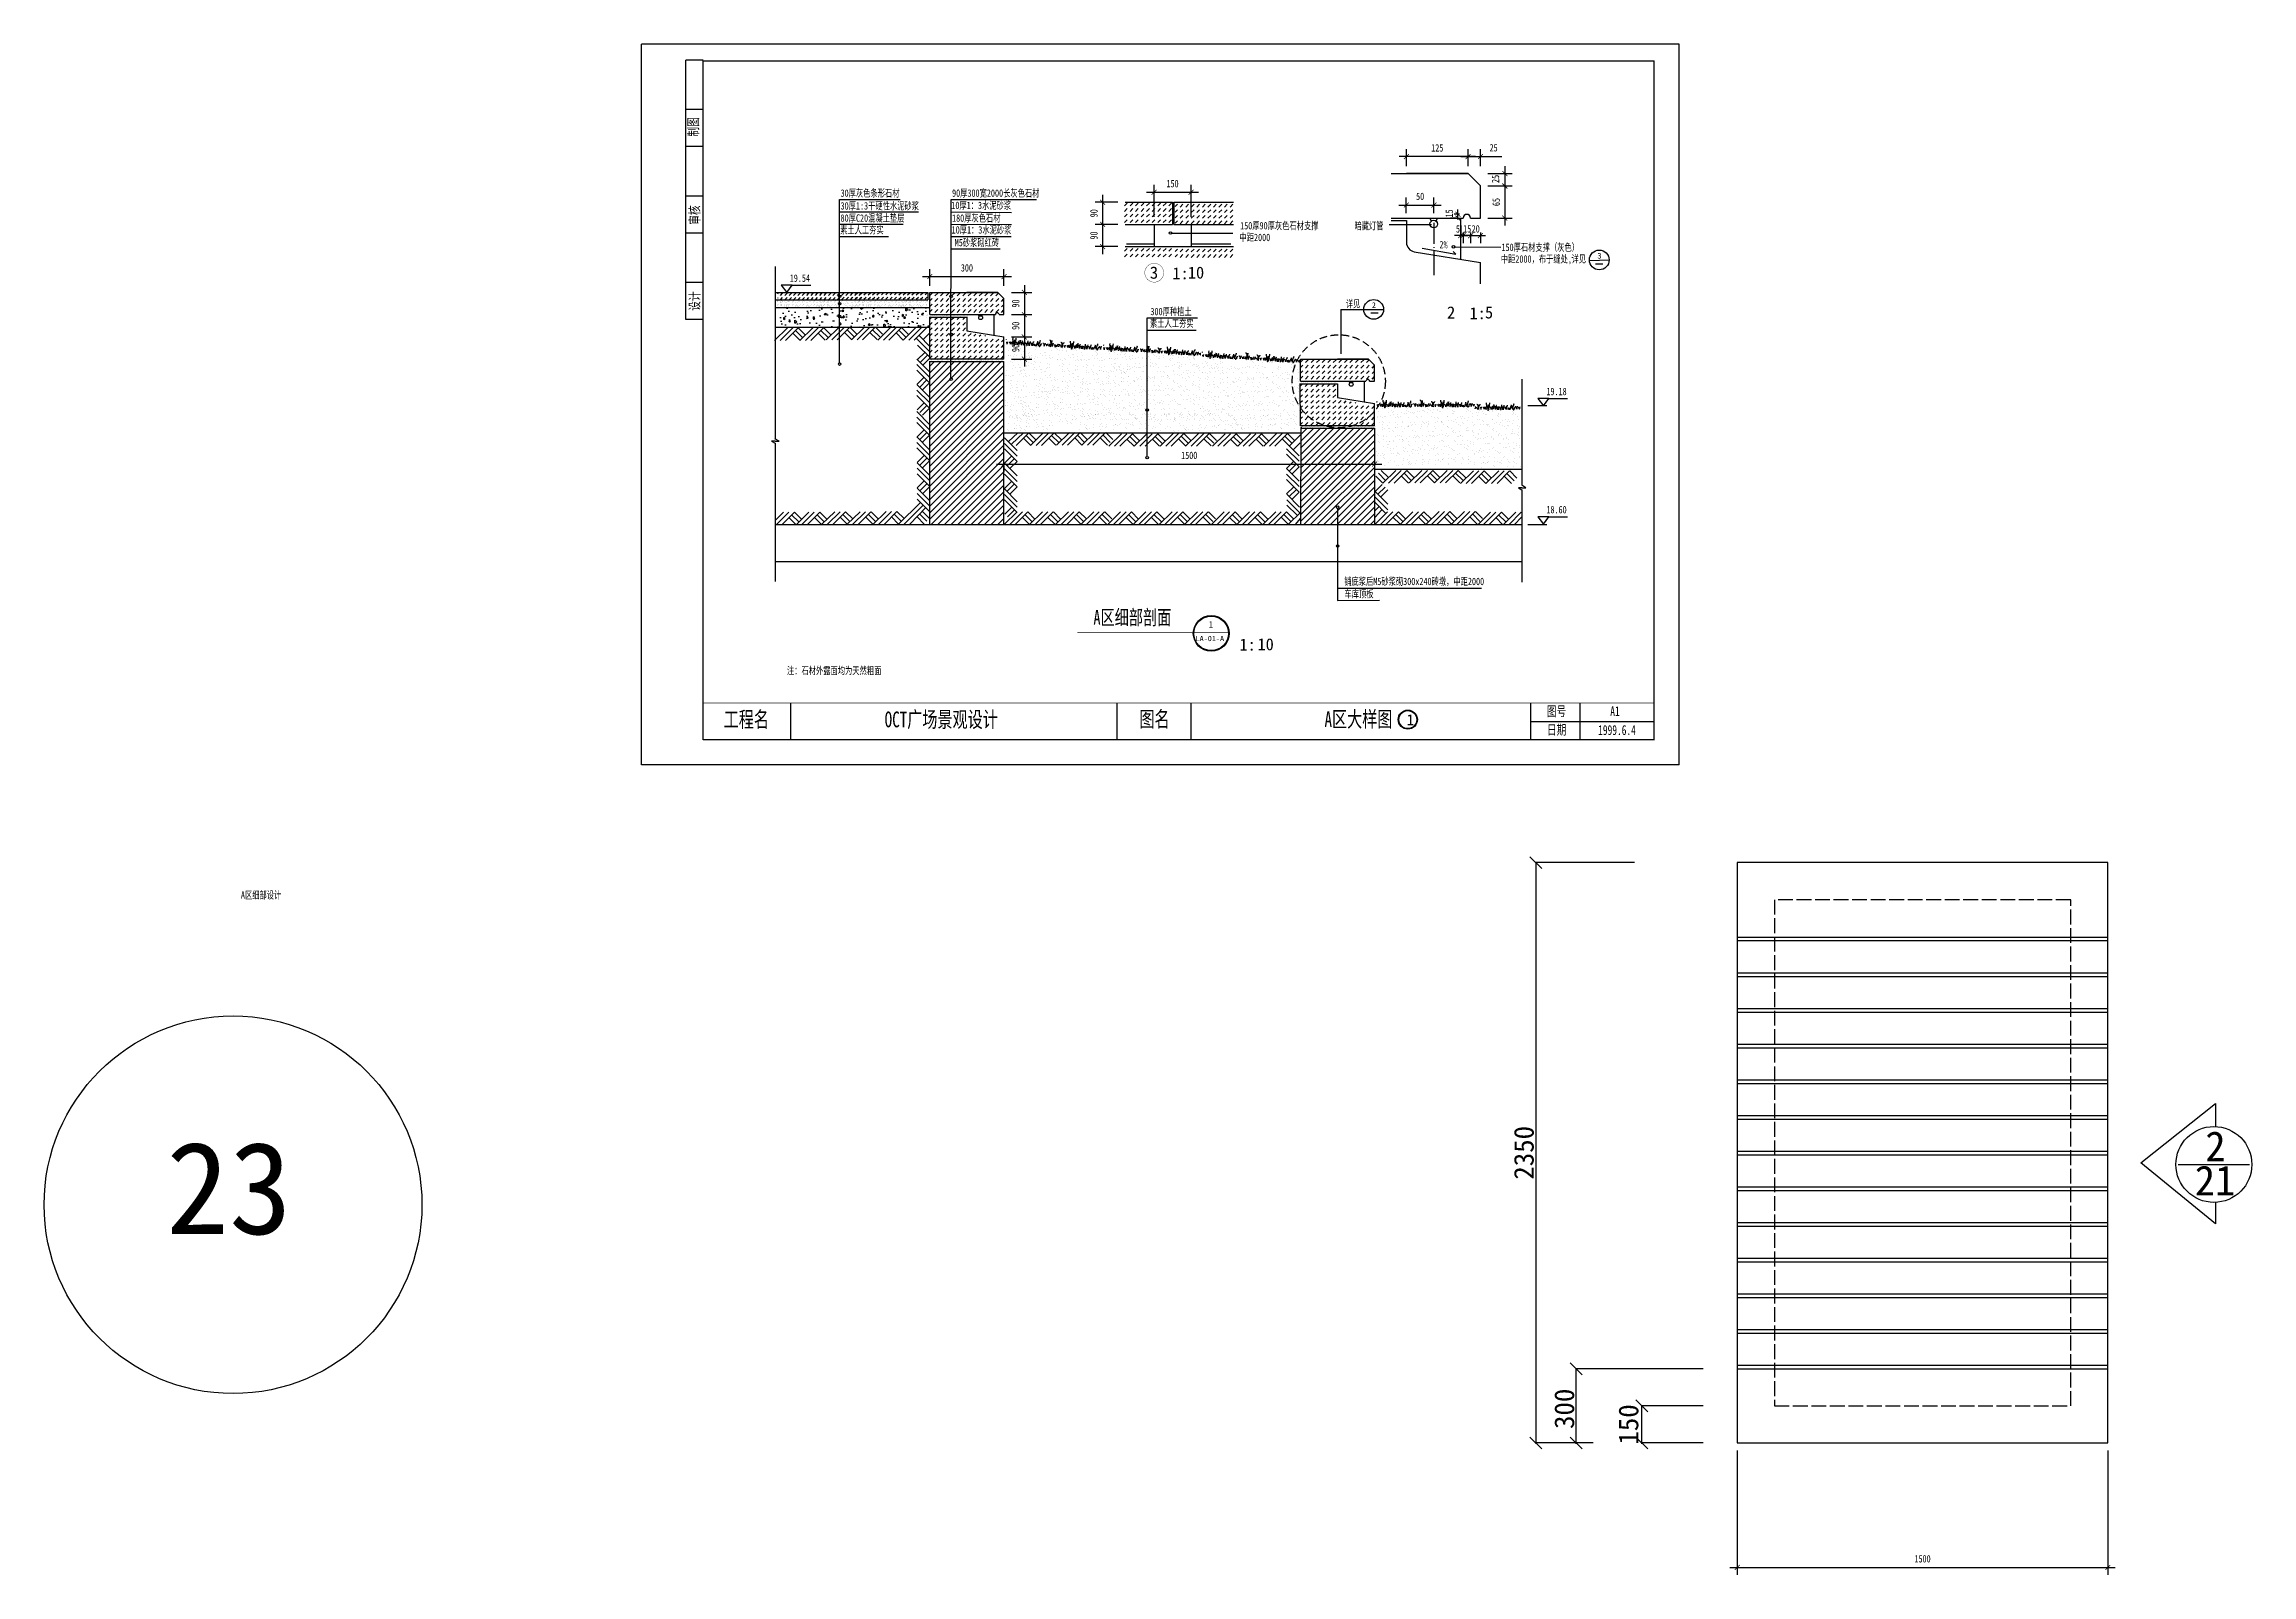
# Model space of a CAD drawing. Extents: x -45948 to -32738, y 12741 to 19047.
# Drawn here: x -45948 to -37011, y 12848 to 19047 of the extents above; entities that cross this region are included whole.
import ezdxf

# ---------------------------------------------------------------- set-up
doc = ezdxf.new("R2010")
doc.units = 0
doc.linetypes.add('ACAD_ISO02W100', pattern=[15, 12, -3])
doc.linetypes.add('DASHED', pattern=[0.75, 0.5, -0.25])
doc.layers.get('0').update_dxf_attribs({"linetype": 'CONTINUOUS'})
doc.layers.get('DEFPOINTS').update_dxf_attribs({"linetype": 'CONTINUOUS'})
for name, color, linetype in [('C1', 7, 'ACAD_ISO02W100'), ('LEVEL', 2, 'CONTINUOUS'), ('STAIR', 140, 'CONTINUOUS'), ('TEXT', 41, 'CONTINUOUS'), ('TK', 1, 'CONTINUOUS'), ('TREE', 3, 'CONTINUOUS')]:
    doc.layers.add(name, color=color, linetype=linetype)
doc.styles.add('HZ', font='simplex.shx', dxfattribs={"width": 0.7, "bigfont": 'hztxt.shx'})
doc.styles.add('STYLE1', font='simsun.ttf', dxfattribs={"width": 0.7})
doc.styles.add('XREF1$0$STYLE3', font='simsun.ttf', dxfattribs={"width": 0.7})
doc.dimstyles.new('STANDARD-1', dxfattribs={"dimscale": 0, "dimtxt": 450, "dimasz": 300, "dimexe": 300, "dimexo": 300, "dimgap": 200, "dimtad": 1, "dimdec": 0, "dimzin": 0, "dimtxsty": 'HZ', "dimcen": 300, "dimdle": 300, "dimclrd": 40, "dimclre": 40, "dimclrt": 41, "dimazin": 3, "dimtfac": 1, "dimtdec": 0, "dimtofl": 0, "dimtmove": 0, "dimatfit": 3, "dimtvp": 1.5, "dimtolj": 1, "dimtzin": 0})

msp = doc.modelspace()

# ---------------------------------------------------------------- texts
at = {"color": 41, "linetype": 'BYBLOCK', "char_height": 30, "attachment_point": 5, "rotation": 90, "style": 'XREF1$0$STYLE3'}
for s, insert in [('\\A1;25', (-40072.71159, 18501.07653)), ('\\A1;15', (-40259.98855, 18361.38702))]:
    msp.add_mtext(s, dxfattribs=dict(at, insert=insert))
at = {"color": 41, "linetype": 'BYBLOCK', "char_height": 30, "attachment_point": 5, "style": 'XREF1$0$STYLE3'}
for s, insert in [('2%', (-40283.15605, 18234.84134)), ('\\A1;15', (-40187.63501, 18298.86833)), ('\\A1;20', (-40152.9476, 18298.86833)), ('\\A1;300', (-42212.51504, 18140.76274)), ('19.54', (-42888.76951, 18099.16342)), ('19.18', (-39825.75822, 17640.16621)), ('18.60', (-39825.75822, 17161.68262))]:
    msp.add_mtext(s, dxfattribs=dict(at, insert=insert))
at = {"color": 0, "linetype": 'BYBLOCK', "ltscale": 10, "char_height": 80, "attachment_point": 5, "rotation": 90}
for s, insert in [('\\A1;2350', (-39957.52788, 14557.54421)), ('\\A1;150', (-39533.99948, 13457.54421))]:
    msp.add_mtext(s, dxfattribs=dict(at, insert=insert))
at = {"layer": 'C1', "color": 0, "linetype": 'BYBLOCK', "ltscale": 10}
for s, height, p in [('23', 373.705858, (-45453.66893, 14228.05971)), ('2', 121.03629, (-37199.65182, 14523.44032)), ('21', 121.036287, (-37242.20776, 14384.79418))]:
    msp.add_text(s, height=height, dxfattribs=at).set_placement(p)
at = {"layer": 'C1', "color": 0, "linetype": 'BYBLOCK'}
msp.add_text('300', height=80, rotation=90, dxfattribs=at).set_placement((-39754.49847, 13439.21088))
at = {"layer": 'STAIR', "color": 41, "style": 'XREF1$0$STYLE3', "width": 0.7}
msp.add_text('5', height=30, dxfattribs=at).set_placement((-40232.83501, 18283.86833))
at = {"layer": 'TEXT', "linetype": 'CONTINUOUS', "style": 'STYLE1', "width": 0.7}
for s, p in [('制图', (-43300.41777, 18672.63595)), ('审核', (-43295.20561, 18315.55661)), ('设计', (-43295.20561, 17967.15182))]:
    msp.add_text(s, height=40, rotation=90, dxfattribs=at).set_placement(p)
for s, height, p in [('30厚灰色条形石材', 30, (-42724.00877, 18428.8657)), ('30厚1:3干硬性水泥砂浆', 30, (-42724.00877, 18377.04022)), ('10厚1：3水泥砂浆', 30, (-42275.80547, 18379.03797)), ('90厚300宽2000长灰色石材', 30, (-42272.73263, 18428.8657)), ('80厚C20混凝土垫层', 30, (-42724.00877, 18327.71244)), ('180厚灰色石材', 30, (-42272.73263, 18327.71244)), ('150厚90厚灰色石材支撑', 30, (-41106.64158, 18296.82984)), ('暗藏灯管', 30, (-40643.95347, 18296.22419)), ('素土人工夯实', 30, (-42725.82463, 18279.85944)), ('10厚1：3水泥砂浆', 30, (-42274.54849, 18279.85944)), ('M5砂浆砌红砖', 30, (-42261.97864, 18228.38717)), ('中距2000', 30, (-41109.27862, 18249.42161)), ('150厚石材支撑（灰色）', 30, (-40048.67805, 18209.30908)), ('中距2000，布于缝处,', 30, (-40051.31509, 18161.90085)), ('详见', 30, (-39765.23, 18162.21848)), ('300厚种植土', 30, (-41469.5227, 17949.25749)), ('详见', 30, (-40678.5972, 17980.68966)), ('素土人工夯实', 30, (-41471.33856, 17901.40449)), ('铺底浆后M5砂浆砌300x240砖墩，中距2000', 30, (-40685.19554, 16856.34569)), ('车库顶板', 30, (-40684.35047, 16805.70884)), ('A区细部剖面', 60, (-41700.2762, 16695.67763)), ('注：石材外露面均为天然粗面', 30, (-42941.06057, 16495.05688)), ('A区细部设计', 30, (-45151.52378, 15586.29477))]:
    msp.add_text(s, height=height, dxfattribs=at).set_placement(p)
at = {"layer": 'TEXT', "linetype": 'CONTINUOUS'}
for s, height, p in [('3', 49.35896, (-41471.92278, 18097.06663)), ('10', 48.388602, (-41318.00511, 18097.71665)), ('3', 23.27123, (-39660.15183, 18178.49947)), ('1:', 48.388602, (-41380.74049, 18094.64254)), ('2', 23.27123, (-40573.51903, 17978.19184)), ('1:', 48.388602, (-40178.05412, 17933.17505)), ('5', 48.3886, (-40115.31874, 17936.24916)), ('LA-01-A', 21.14972, (-41287.26822, 16629.5824)), ('1', 26.43715, (-41233.73011, 16683.86668)), ('1:', 48.388602, (-41109.31359, 16591.41611)), ('10', 48.388602, (-41036.13264, 16592.40365))]:
    msp.add_text(s, height=height, dxfattribs=at).set_placement(p)
at = {"layer": 'TK', "linetype": 'CONTINUOUS', "style": 'STYLE1', "width": 0.7}
for s, height, p in [('图名', 64, (-41514.10047, 16281.73008)), ('A区大样图', 64, (-40765.06403, 16281.73008)), ('图号', 40, (-39864.78844, 16325.89467)), ('工程名', 64, (-43197.20102, 16280.49975)), ('OCT广场景观设计', 64, (-42545.49671, 16280.49975)), ('日期', 40, (-39864.78844, 16250.63043))]:
    msp.add_text(s, height=height, dxfattribs=at).set_placement(p)
at = {"layer": 'TK', "linetype": 'CONTINUOUS', "width": 0.7}
for s, p in [('A1', (-39608.32006, 16325.89467)), ('1999.6.4', (-39657.1048, 16249.34197))]:
    msp.add_text(s, height=40, dxfattribs=at).set_placement(p)
at = {"layer": 'TK', "linetype": 'CONTINUOUS'}
msp.add_text('1', height=44.85859, dxfattribs=at).set_placement((-40432.79205, 16288.63614))

# ---------------------------------------------------------------- blocks, each defined once
blk = doc.blocks.new('DI')
at = {"layer": 'STAIR'}
for p, q in [((-51.9, -51), (0, 0)), ((-29.2, -51), (21.8, 0)), ((43.9, 0), (-7.2, -51)), ((73.4, -51), (124.4, 0)), ((146.5, 0), (95.4, -51)), ((21.8, -22.1), (50.4, -50.7)), ((32.8, -11.1), (61.4, -39.7)), ((72.5, -28.6), (43.9, 0)), ((50.6, -51), (102.6, 0)), ((125.2, -22.1), (153.8, -50.7)), ((136.2, -11.1), (164.8, -39.7)), ((175.8, -28.6), (147.2, 0))]:
    blk.add_line(p, q, dxfattribs=at)
blk = doc.blocks.new('_ARCHTICK')
at = {"color": 0, "linetype": 'BYBLOCK', "const_width": 0.15}
blk.add_lwpolyline([(-0.5, -0.5), (0.5, 0.5)], dxfattribs=at)
blk = doc.blocks.new('*D40')
at = {"color": 40, "linetype": 'BYBLOCK'}
for p, q in [((-41980.1, 18071.4), (-41980.1, 17921.5)), ((-42032, 18041.4), (-41950.1, 18041.4)), ((-42032.5, 17951.5), (-41950.1, 17951.5))]:
    blk.add_line(p, q, dxfattribs=at)
at = {"layer": 'DEFPOINTS', "color": 0, "linetype": 'BYBLOCK'}
for p in [(-42062, 18041.4), (-42062.5, 17951.5), (-41980.1, 17951.5)]:
    blk.add_point(p, dxfattribs=at)
at = {"color": 40, "linetype": 'BYBLOCK', "xscale": 20, "yscale": 20, "zscale": 20}
for p, rotation in [((-41980.1, 18041.4), 90), ((-41980.1, 17951.5), 270)]:
    blk.add_blockref('_ARCHTICK', p, dxfattribs=dict(at, rotation=rotation))
at = {"color": 41, "linetype": 'BYBLOCK', "insert": (-42015.1, 17996.5), "char_height": 30, "attachment_point": 5, "rotation": 90, "style": 'XREF1$0$STYLE3'}
blk.add_mtext('\\A1;90', dxfattribs=at)
blk = doc.blocks.new('*D41')
at = {"color": 40, "linetype": 'BYBLOCK'}
for p, q in [((-41980.1, 17981.5), (-41980.1, 17831.5)), ((-42032.5, 17951.5), (-41950.1, 17951.5)), ((-42032.5, 17861.5), (-41950.1, 17861.5))]:
    blk.add_line(p, q, dxfattribs=at)
at = {"layer": 'DEFPOINTS', "color": 0, "linetype": 'BYBLOCK'}
for p in [(-42062.5, 17951.5), (-42062.5, 17861.5), (-41980.1, 17861.5)]:
    blk.add_point(p, dxfattribs=at)
at = {"color": 40, "linetype": 'BYBLOCK', "xscale": 20, "yscale": 20, "zscale": 20}
for p, rotation in [((-41980.1, 17951.5), 90), ((-41980.1, 17861.5), 270)]:
    blk.add_blockref('_ARCHTICK', p, dxfattribs=dict(at, rotation=rotation))
at = {"color": 41, "linetype": 'BYBLOCK', "insert": (-42015.1, 17906.5), "char_height": 30, "attachment_point": 5, "rotation": 90, "style": 'XREF1$0$STYLE3'}
blk.add_mtext('\\A1;90', dxfattribs=at)
blk = doc.blocks.new('*D42')
at = {"color": 40, "linetype": 'BYBLOCK'}
for p, q in [((-41980.1, 17891.5), (-41980.1, 17741.5)), ((-42032.5, 17861.5), (-41950.1, 17861.5)), ((-42032.5, 17771.5), (-41950.1, 17771.5))]:
    blk.add_line(p, q, dxfattribs=at)
at = {"layer": 'DEFPOINTS', "color": 0, "linetype": 'BYBLOCK'}
for p in [(-42062.5, 17861.5), (-42062.5, 17771.5), (-41980.1, 17771.5)]:
    blk.add_point(p, dxfattribs=at)
at = {"color": 40, "linetype": 'BYBLOCK', "xscale": 20, "yscale": 20, "zscale": 20}
for p, rotation in [((-41980.1, 17861.5), 90), ((-41980.1, 17771.5), 270)]:
    blk.add_blockref('_ARCHTICK', p, dxfattribs=dict(at, rotation=rotation))
at = {"color": 41, "linetype": 'BYBLOCK', "insert": (-42015.1, 17816.5), "char_height": 30, "attachment_point": 5, "rotation": 90, "style": 'XREF1$0$STYLE3'}
blk.add_mtext('\\A1;90', dxfattribs=at)
blk = doc.blocks.new('*D43')
at = {"color": 40, "linetype": 'BYBLOCK'}
for p, q in [((-40147.9, 18332), (-40067.9, 18332)), ((-40117.9, 18292.5), (-40117.9, 18362)), ((-40067.9, 18292.5), (-40067.9, 18362)), ((-40067.9, 18332), (-39981.4, 18332))]:
    blk.add_line(p, q, dxfattribs=at)
at = {"layer": 'DEFPOINTS', "color": 0, "linetype": 'BYBLOCK'}
for p in [(-40067.9, 18332), (-40117.9, 18262.5), (-40067.9, 18262.5)]:
    blk.add_point(p, dxfattribs=at)
at = {"color": 40, "linetype": 'BYBLOCK', "xscale": 20, "yscale": 20, "zscale": 20, "rotation": 180}
blk.add_blockref('_ARCHTICK', (-40117.9, 18332), dxfattribs=at)
at = {"color": 40, "linetype": 'BYBLOCK', "xscale": 20, "yscale": 20, "zscale": 20}
blk.add_blockref('_ARCHTICK', (-40067.9, 18332), dxfattribs=at)
at = {"color": 41, "linetype": 'BYBLOCK', "insert": (-40014.6, 18367), "char_height": 30, "attachment_point": 5, "style": 'XREF1$0$STYLE3'}
blk.add_mtext('\\A1;25', dxfattribs=at)
blk = doc.blocks.new('*D44')
at = {"color": 40, "linetype": 'BYBLOCK'}
for p, q in [((-39969.3, 18242.5), (-39969.3, 18052.5)), ((-40037.9, 18212.5), (-39939.3, 18212.5)), ((-40037.9, 18082.5), (-39939.3, 18082.5))]:
    blk.add_line(p, q, dxfattribs=at)
at = {"layer": 'DEFPOINTS', "color": 0, "linetype": 'BYBLOCK'}
for p in [(-40067.9, 18212.5), (-40067.9, 18082.5), (-39969.3, 18082.5)]:
    blk.add_point(p, dxfattribs=at)
at = {"color": 40, "linetype": 'BYBLOCK', "xscale": 20, "yscale": 20, "zscale": 20}
for p, rotation in [((-39969.3, 18212.5), 90), ((-39969.3, 18082.5), 270)]:
    blk.add_blockref('_ARCHTICK', p, dxfattribs=dict(at, rotation=rotation))
at = {"color": 41, "linetype": 'BYBLOCK', "insert": (-40004.3, 18147.5), "char_height": 30, "attachment_point": 5, "rotation": 90, "style": 'XREF1$0$STYLE3'}
blk.add_mtext('\\A1;65', dxfattribs=at)
blk = doc.blocks.new('*D45')
at = {"color": 40, "linetype": 'BYBLOCK'}
for p, q in [((-40367.9, 18102.4), (-40367.9, 18165.2)), ((-40256.4, 18102.4), (-40256.4, 18165.2)), ((-40397.9, 18135.2), (-40226.4, 18135.2))]:
    blk.add_line(p, q, dxfattribs=at)
at = {"layer": 'DEFPOINTS', "color": 0, "linetype": 'BYBLOCK'}
for p in [(-40367.9, 18072.4), (-40256.4, 18135.2), (-40256.4, 18072.4)]:
    blk.add_point(p, dxfattribs=at)
at = {"color": 40, "linetype": 'BYBLOCK', "xscale": 20, "yscale": 20, "zscale": 20, "rotation": 180}
blk.add_blockref('_ARCHTICK', (-40367.9, 18135.2), dxfattribs=at)
at = {"color": 40, "linetype": 'BYBLOCK', "xscale": 20, "yscale": 20, "zscale": 20}
blk.add_blockref('_ARCHTICK', (-40256.4, 18135.2), dxfattribs=at)
at = {"color": 41, "linetype": 'BYBLOCK', "insert": (-40312.1, 18170.2), "char_height": 30, "attachment_point": 5, "style": 'XREF1$0$STYLE3'}
blk.add_mtext('\\A1;50', dxfattribs=at)
blk = doc.blocks.new('*D46')
at = {"color": 40, "linetype": 'BYBLOCK'}
for p, q in [((-40087.9, 18331.5), (-40397.5, 18331.5)), ((-40367.5, 18292.5), (-40367.5, 18361.5)), ((-40117.9, 18292.5), (-40117.9, 18361.5))]:
    blk.add_line(p, q, dxfattribs=at)
at = {"layer": 'DEFPOINTS', "color": 0, "linetype": 'BYBLOCK'}
for p in [(-40367.5, 18331.5), (-40367.5, 18262.5), (-40117.9, 18262.5)]:
    blk.add_point(p, dxfattribs=at)
at = {"color": 40, "linetype": 'BYBLOCK', "xscale": 20, "yscale": 20, "zscale": 20, "rotation": 180}
blk.add_blockref('_ARCHTICK', (-40367.5, 18331.5), dxfattribs=at)
at = {"color": 40, "linetype": 'BYBLOCK', "xscale": 20, "yscale": 20, "zscale": 20}
blk.add_blockref('_ARCHTICK', (-40117.9, 18331.5), dxfattribs=at)
at = {"color": 41, "linetype": 'BYBLOCK', "insert": (-40242.7, 18366.5), "char_height": 30, "attachment_point": 5, "style": 'XREF1$0$STYLE3'}
blk.add_mtext('\\A1;125', dxfattribs=at)
blk = doc.blocks.new('*D47')
at = {"color": 40, "linetype": 'BYBLOCK'}
for p, q in [((-40389.2, 17986.6), (-40481, 17986.6)), ((-40451, 18016.6), (-40451, 17866.6)), ((-40389.2, 17896.6), (-40481, 17896.6))]:
    blk.add_line(p, q, dxfattribs=at)
at = {"layer": 'DEFPOINTS', "color": 0, "linetype": 'BYBLOCK'}
for p in [(-40359.2, 17986.6), (-40451, 17896.6), (-40359.2, 17896.6)]:
    blk.add_point(p, dxfattribs=at)
at = {"color": 40, "linetype": 'BYBLOCK', "xscale": 20, "yscale": 20, "zscale": 20}
for p, rotation in [((-40451, 17986.6), 90), ((-40451, 17896.6), 270)]:
    blk.add_blockref('_ARCHTICK', p, dxfattribs=dict(at, rotation=rotation))
at = {"color": 41, "linetype": 'BYBLOCK', "insert": (-40486, 17941.6), "char_height": 30, "attachment_point": 5, "rotation": 90, "style": 'XREF1$0$STYLE3'}
blk.add_mtext('\\A1;90', dxfattribs=at)
blk = doc.blocks.new('*D48')
at = {"color": 40, "linetype": 'BYBLOCK'}
for p, q in [((-40389.2, 17896.6), (-40481, 17896.6)), ((-40451, 17926.6), (-40451, 17776.6)), ((-40389.2, 17806.6), (-40481, 17806.6))]:
    blk.add_line(p, q, dxfattribs=at)
at = {"layer": 'DEFPOINTS', "color": 0, "linetype": 'BYBLOCK'}
for p in [(-40359.2, 17896.6), (-40451, 17806.6), (-40359.2, 17806.6)]:
    blk.add_point(p, dxfattribs=at)
at = {"color": 40, "linetype": 'BYBLOCK', "xscale": 20, "yscale": 20, "zscale": 20}
for p, rotation in [((-40451, 17896.6), 90), ((-40451, 17806.6), 270)]:
    blk.add_blockref('_ARCHTICK', p, dxfattribs=dict(at, rotation=rotation))
at = {"color": 41, "linetype": 'BYBLOCK', "insert": (-40486, 17851.6), "char_height": 30, "attachment_point": 5, "rotation": 90, "style": 'XREF1$0$STYLE3'}
blk.add_mtext('\\A1;90', dxfattribs=at)
blk = doc.blocks.new('*D49')
at = {"color": 40, "linetype": 'BYBLOCK'}
for p, q in [((-40242.8, 17926.6), (-40242.8, 18056.7)), ((-40092.8, 17926.6), (-40092.8, 18056.7)), ((-40272.8, 18026.7), (-40062.8, 18026.7))]:
    blk.add_line(p, q, dxfattribs=at)
at = {"layer": 'DEFPOINTS', "color": 0, "linetype": 'BYBLOCK'}
for p in [(-40092.8, 18026.7), (-40242.8, 17896.6), (-40092.8, 17896.6)]:
    blk.add_point(p, dxfattribs=at)
at = {"color": 40, "linetype": 'BYBLOCK', "xscale": 20, "yscale": 20, "zscale": 20, "rotation": 180}
blk.add_blockref('_ARCHTICK', (-40242.8, 18026.7), dxfattribs=at)
at = {"color": 40, "linetype": 'BYBLOCK', "xscale": 20, "yscale": 20, "zscale": 20}
blk.add_blockref('_ARCHTICK', (-40092.8, 18026.7), dxfattribs=at)
at = {"color": 41, "linetype": 'BYBLOCK', "insert": (-40167.8, 18061.7), "char_height": 30, "attachment_point": 5, "style": 'XREF1$0$STYLE3'}
blk.add_mtext('\\A1;150', dxfattribs=at)
blk = doc.blocks.new('*D50')
at = {"color": 40, "linetype": 'BYBLOCK'}
for p, q in [((-42092.5, 17346.5), (-40532.7, 17346.5)), ((-42062.5, 17340.6), (-42062.5, 17316.5)), ((-40562.7, 17340.6), (-40562.7, 17316.5))]:
    blk.add_line(p, q, dxfattribs=at)
at = {"layer": 'DEFPOINTS', "color": 0, "linetype": 'BYBLOCK'}
for p in [(-42062.5, 17370.6), (-40562.7, 17370.6), (-40562.7, 17346.5)]:
    blk.add_point(p, dxfattribs=at)
at = {"color": 40, "linetype": 'BYBLOCK', "xscale": 20, "yscale": 20, "zscale": 20, "rotation": 180}
blk.add_blockref('_ARCHTICK', (-42062.5, 17346.5), dxfattribs=at)
at = {"color": 40, "linetype": 'BYBLOCK', "xscale": 20, "yscale": 20, "zscale": 20}
blk.add_blockref('_ARCHTICK', (-40562.7, 17346.5), dxfattribs=at)
at = {"color": 41, "linetype": 'BYBLOCK', "insert": (-41312.6, 17381.5), "char_height": 30, "attachment_point": 5, "style": 'XREF1$0$STYLE3'}
blk.add_mtext('\\A1;1500', dxfattribs=at)
blk = doc.blocks.new('A$C238B2765')
at = {"layer": 'TEXT', "linetype": 'CONTINUOUS'}
h = blk.add_hatch(color=256, dxfattribs=at)
edge = h.paths.add_edge_path()
edge.add_arc((145, 145), 145, 90, 450)
edge = h.paths.add_edge_path(flags=16)
edge.add_arc((145, 145), 140, 90, 450)
blk.add_text('2', height=184, rotation=90, dxfattribs=at).set_placement((235, 79))
blk = doc.blocks.new('_OBLIQUE')
at = {"color": 0, "linetype": 'BYBLOCK'}
blk.add_line((-0.5, -0.5), (0.5, 0.5), dxfattribs=at)
blk = doc.blocks.new('*D58')
at = {"color": 40, "linetype": 'BYBLOCK'}
for p, q in [((-39094.1, 13352.5), (-39094.1, 12848.5)), ((-37594.1, 13352.5), (-37594.1, 12848.5)), ((-39124.1, 12878.5), (-37564.1, 12878.5))]:
    blk.add_line(p, q, dxfattribs=at)
at = {"layer": 'DEFPOINTS', "color": 0, "linetype": 'BYBLOCK'}
for p in [(-39094.1, 13382.5), (-37594.1, 13382.5), (-37594.1, 12878.5)]:
    blk.add_point(p, dxfattribs=at)
at = {"color": 40, "linetype": 'BYBLOCK', "xscale": 20, "yscale": 20, "zscale": 20, "rotation": 180}
blk.add_blockref('_ARCHTICK', (-39094.1, 12878.5), dxfattribs=at)
at = {"color": 40, "linetype": 'BYBLOCK', "xscale": 20, "yscale": 20, "zscale": 20}
blk.add_blockref('_ARCHTICK', (-37594.1, 12878.5), dxfattribs=at)
at = {"color": 41, "linetype": 'BYBLOCK', "insert": (-38344.1, 12913.5), "char_height": 30, "attachment_point": 5, "style": 'XREF1$0$STYLE3'}
blk.add_mtext('\\A1;1500', dxfattribs=at)

# ---------------------------------------------------------------- dimensions: what is measured, and where the dimension line sits
at = {"layer": 'TEXT', "linetype": 'CONTINUOUS'}
for base, p1, p2, text, picture, middle in [((-40433.34192, 18591.58973), (-40183.75034, 18522.65556), (-40433.34192, 18522.65556), '125', '*D46', (-40308.54613, 18626.58973)), ((-40133.75034, 18592.09912), (-40183.75034, 18522.65556), (-40133.75034, 18522.65556), '25', '*D43', (-40080.50867, 18627.09912)), ((-40322.2951, 18395.27578), (-40433.75034, 18332.50841), (-40322.2951, 18332.50841), '50', '*D45', (-40378.02272, 18430.27578))]:
    dim = msp.add_linear_dim(base=base, p1=p1, p2=p2, text=text, dimstyle='STANDARD-1', override={"dimscale": 1, "dimtxt": 30, "dimasz": 20, "dimexe": 30, "dimexo": 30, "dimgap": 20, "dimtxsty": 'XREF1$0$STYLE3', "dimblk1": 'ARCHTICK', "dimblk2": 'ARCHTICK', "dimsah": 1, "dimcen": 30, "dimdle": 30}, dxfattribs=at)
    dim.commit()
    dim.dimension.update_dxf_attribs({"geometry": picture, "text_midpoint": middle, "insert": (-65.87943, 260.1252)})
dim = msp.add_linear_dim(base=(-41305.17479, 18447.14234), p1=(-41455.17479, 18317.01676), p2=(-41305.17479, 18317.01676), dimstyle='STANDARD-1', override={"dimscale": 1, "dimtxt": 30, "dimasz": 20, "dimexe": 30, "dimexo": 30, "dimgap": 20, "dimtxsty": 'XREF1$0$STYLE3', "dimblk1": 'ARCHTICK', "dimblk2": 'ARCHTICK', "dimsah": 1, "dimcen": 30, "dimdle": 30}, dxfattribs=at)
dim.commit()
dim.dimension.update_dxf_attribs({"geometry": '*D49', "text_midpoint": (-41380.17479, 18482.14234), "insert": (-1212.33555, 420.39358)})
dim = msp.add_linear_dim(base=(-40035.15647, 18342.65556), p1=(-40133.75034, 18472.65556), p2=(-40133.75034, 18342.65556), angle=90, text='65', dimstyle='STANDARD-1', override={"dimscale": 1, "dimtxt": 30, "dimasz": 20, "dimexe": 30, "dimexo": 30, "dimgap": 20, "dimtxsty": 'XREF1$0$STYLE3', "dimblk1": 'ARCHTICK', "dimblk2": 'ARCHTICK', "dimsah": 1, "dimcen": 30, "dimdle": 30}, dxfattribs=at)
dim.commit()
dim.dimension.update_dxf_attribs({"geometry": '*D44', "text_midpoint": (-40070.15647, 18407.65556), "insert": (-65.87943, 260.1252)})
for base, p1, p2, picture, middle in [((-41663.368, 18317.01676), (-41571.49125, 18407.01676), (-41571.49125, 18317.01676), '*D47', (-41698.368, 18362.01676)), ((-41663.368, 18227.01676), (-41571.49125, 18317.01676), (-41571.49125, 18227.01676), '*D48', (-41698.368, 18272.01676))]:
    dim = msp.add_linear_dim(base=base, p1=p1, p2=p2, angle=90, dimstyle='STANDARD-1', override={"dimscale": 1, "dimtxt": 30, "dimasz": 20, "dimexe": 30, "dimexo": 30, "dimgap": 20, "dimtxsty": 'XREF1$0$STYLE3', "dimblk1": 'ARCHTICK', "dimblk2": 'ARCHTICK', "dimsah": 1, "dimcen": 30, "dimdle": 30}, dxfattribs=at)
    dim.commit()
    dim.dimension.update_dxf_attribs({"geometry": picture, "text_midpoint": middle, "insert": (-1212.33555, 420.39358)})
for base, p1, p2, picture, middle in [((-41980.07163, 17951.53166), (-42061.96245, 18041.40343), (-42062.51504, 17951.53166), '*D40', (-42015.07163, 17996.46754)), ((-41980.07163, 17861.53166), (-42062.51504, 17951.53166), (-42062.51504, 17861.53166), '*D41', (-42015.07163, 17906.53166)), ((-41980.07163, 17771.53166), (-42062.51504, 17861.53166), (-42062.51504, 17771.53166), '*D42', (-42015.07163, 17816.53166))]:
    dim = msp.add_linear_dim(base=base, p1=p1, p2=p2, angle=90, dimstyle='STANDARD-1', override={"dimscale": 1, "dimtxt": 30, "dimasz": 20, "dimexe": 30, "dimexo": 30, "dimgap": 20, "dimtxsty": 'XREF1$0$STYLE3', "dimblk1": 'ARCHTICK', "dimblk2": 'ARCHTICK', "dimsah": 1, "dimcen": 30, "dimdle": 30}, dxfattribs=at)
    dim.commit()
    dim.dimension.update_dxf_attribs({"geometry": picture, "text_midpoint": middle})
for base, p1, p2, picture, middle in [((-40562.70983, 17346.46726), (-42062.51504, 17370.64598), (-40562.70983, 17370.64859), '*D50', (-41312.61243, 17381.46726)), ((-37594.09558, 12878.45448), (-39094.09558, 13382.54421), (-37594.09558, 13382.54421), '*D58', (-38344.09558, 12913.45448))]:
    dim = msp.add_linear_dim(base=base, p1=p1, p2=p2, dimstyle='STANDARD-1', override={"dimscale": 1, "dimtxt": 30, "dimasz": 20, "dimexe": 30, "dimexo": 30, "dimgap": 20, "dimtxsty": 'XREF1$0$STYLE3', "dimblk1": 'ARCHTICK', "dimblk2": 'ARCHTICK', "dimsah": 1, "dimcen": 30, "dimdle": 30}, dxfattribs=at)
    dim.commit()
    dim.dimension.update_dxf_attribs({"geometry": picture, "text_midpoint": middle})

# ---------------------------------------------------------------- hatches: boundary and pattern name
at = {"layer": 'STAIR', "linetype": 'CONTINUOUS'}
h = msp.add_hatch(dxfattribs=at)
h.set_pattern_fill('DASH', color=256, scale=100, angle=45, style=0)
h.set_pattern_definition([(45, (-107905760.477, -19127558.435), (2e-15, 17.6776695297), [12.5, -12.5])])
h.paths.add_polyline_path([(-42637.92617, 18008.6648), (-42637.92617, 18038.6648), (-42977.92617, 18038.6648), (-42977.92617, 18008.6648)])
at = {"layer": 'STAIR'}
h = msp.add_hatch(dxfattribs=at)
h.set_pattern_fill('AR-CONC', color=256, scale=0.4, angle=45, style=0)
h.set_pattern_definition([(95, (0, 0), (56.03786, 47.02135), [7.62, -83.82]), (40, (0, 0), (-64.00716, 44.0708), [6.096, -67.056]), (145.451, (4.67, 3.92), (-7.96886, 91.0921), [6.476, -71.236]), (91.1842, (-14.37, 14.37), (88.5641, 64.78137), [11.43, -125.73]), (141.6356, (-6.99, 19.77), (-2.83446, 137.13057), [9.714, -106.854]), (36.184, (-14.37, 14.37), (-2.83423, 137.13055), [9.144, -100.584]), (66, (-3.59, 17.96), (71.80822, 13.95811), [7.62, -83.82]), (11, (-3.59, 17.96), (-34.61597, 69.57648), [6.096, -67.056]), (116.4514, (2.39, 19.124), (37.19202, 83.53458), [6.476, -71.236]), (82.5, (0, 0), (-23.042188, 24.789365), [0, -66.2432, 0, -68.072, 0, -67.31]), (52.5, (0, 0), (-9.43589, 47.2348), [0, -38.8112, 0, -64.7192, 0, -25.654]), (12.5, (-16.02, -16.02), (39.971145, 36.730478), [0, -25.4, 0, -79.248, 0, -105.156]), (2.5, (-23.205, -23.205), (34.70556, 49.088957), [0, -33.02, 0, -52.6288, 0, -74.676])])
h.paths.add_polyline_path([(-42975.42576, 17980.81155), (-42362.95504, 17980.81155), (-42362.95504, 17901.45467), (-42975.42576, 17901.45467)])
at = {"layer": 'STAIR', "linetype": 'CONTINUOUS'}
h = msp.add_hatch(dxfattribs=at)
h.set_pattern_fill('DASH', color=256, scale=100, angle=45, style=0)
h.set_pattern_definition([(45, (-107905493.535, -19127556.232), (2e-15, 17.6776695297), [12.5, -12.5])])
h.paths.add_polyline_path([(-42370.98406, 18010.86816), (-42370.98406, 18040.86816), (-42710.98406, 18040.86816), (-42710.98406, 18010.86816)])
at = {"layer": 'STAIR'}
h = msp.add_hatch(dxfattribs=at)
h.set_pattern_fill('DASH', color=256, scale=5, angle=45, style=0)
h.paths.add_polyline_path([(-42097.51504, 17951.53166, -1), (-42082.51504, 17951.53166), (-42062.51504, 17951.53166), (-42062.51504, 18016.53166), (-42087.51504, 18041.53166), (-42212.51504, 18041.53166), (-42362.51504, 18041.53166), (-42362.51504, 17951.53166)])
h = msp.add_hatch(dxfattribs=at)
h.set_pattern_fill('DASH', color=256, scale=5, angle=45, style=0)
h.set_pattern_definition([(45, (0, -6.794), (2e-15, 22.4506403), [15.875, -15.875])])
h.paths.add_polyline_path([(-42212.51504, 17878.61322), (-42212.51504, 17939.66437), (-42362.51504, 17939.66437), (-42362.51504, 17764.73794), (-42062.51504, 17764.73794), (-42062.51504, 17854.73794)])
h = msp.add_hatch(dxfattribs=at)
h.set_pattern_fill('DASH', color=256, scale=5, angle=45, style=0)
h.set_pattern_definition([(45, (1500, -270), (2e-15, 22.4506403), [15.875, -15.875])])
h.paths.add_polyline_path([(-40597.51504, 17681.53166, -1), (-40582.51504, 17681.53166), (-40562.51504, 17681.53166), (-40562.51504, 17746.53166), (-40587.51504, 17771.53166), (-40712.51504, 17771.53166), (-40862.51504, 17771.53166), (-40862.51504, 17681.53166)])
h = msp.add_hatch(dxfattribs=at)
h.set_pattern_fill('DASH', color=256, scale=5, angle=45, style=0)
h.set_pattern_definition([(45, (1498.758, -277.442), (2e-15, 22.4506403), [15.875, -15.875])])
h.paths.add_polyline_path([(-40713.75695, 17607.96467), (-40713.75695, 17669.01582), (-40863.75695, 17669.01582), (-40863.75695, 17494.08939), (-40563.75695, 17494.08939), (-40563.75695, 17584.08939)])
at = {"layer": 'TEXT', "linetype": 'CONTINUOUS'}
h = msp.add_hatch(color=256, dxfattribs=at)
edge = h.paths.add_edge_path()
edge.add_arc((-41454.27271, 18121.22469), 38.88539, 0, 360)
edge = h.paths.add_edge_path(flags=16)
edge.add_arc((-41454.27271, 18121.22469), 37.54451, 0, 360)
h = msp.add_hatch(color=256, dxfattribs=at)
edge = h.paths.add_edge_path()
edge.add_arc((-41223.56948, 16660.9228), 72.5, 0, 360)
edge = h.paths.add_edge_path(flags=16)
edge.add_arc((-41223.56948, 16660.9228), 70, 0, 360)
at = {"layer": 'TK', "linetype": 'CONTINUOUS'}
h = msp.add_hatch(color=256, dxfattribs=at)
edge = h.paths.add_edge_path(flags=16)
edge.add_arc((-40427.85439, 16311.67329), 36.24655, 0, 360)
edge = h.paths.add_edge_path()
edge.add_arc((-40427.85439, 16311.67329), 38.64655, 0, 360)

# ---------------------------------------------------------------- linework, layer by layer
at = {"color": 40, "linetype": 'BYBLOCK'}
for p, q in [((-40103.75034, 18522.65556), (-40005.15647, 18522.65556)), ((-40035.15647, 18552.65556), (-40035.15647, 18472.65556)), ((-40103.75034, 18472.65556), (-40005.15647, 18472.65556)), ((-40035.15647, 18472.65556), (-40035.15647, 18386.17222)), ((-40322.40639, 18343.32146), (-40322.40639, 18340.65428)), ((-40322.2951, 18323.3906), (-40322.2951, 18237.91556)), ((-40233.75034, 18342.65556), (-40254.98855, 18342.65556)), ((-40218.48364, 18357.75454), (-40239.47312, 18357.75454)), ((-40224.98855, 18337.30261), (-40224.98855, 18377.75454)), ((-41565.97257, 18238.35254), (-41455.17479, 18238.35254)), ((-41385.91391, 18281.5922), (-41135.50488, 18281.5922)), ((-41305.17479, 18238.35254), (-41144.51514, 18238.35254)), ((-40503.8824, 18316.47121), (-40332.54998, 18316.47121)), ((-40173.75034, 18271.41513), (-40238.63183, 18271.41513)), ((-40203.75034, 18271.41513), (-40238.63183, 18271.41513)), ((-40213.75034, 18312.65556), (-40213.75034, 18269.56021)), ((-40203.75034, 18284.51048), (-40203.75034, 18241.41513)), ((-40203.75034, 18284.51048), (-40203.75034, 18241.41513)), ((-40203.75034, 18271.41513), (-40183.75034, 18271.41513)), ((-40173.75034, 18284.51048), (-40173.75034, 18241.41513)), ((-40173.75034, 18284.51048), (-40173.75034, 18241.41513)), ((-40173.75034, 18271.41513), (-40133.93215, 18271.41513)), ((-40133.75034, 18284.51048), (-40133.75034, 18241.41513)), ((-40133.75034, 18271.41513), (-40113.75034, 18271.41513)), ((-40369.92584, 18220.78808), (-40232.73583, 18196.19481)), ((-40322.40639, 18224.57999), (-40322.40639, 18221.91282)), ((-40322.2951, 18212.13331), (-40322.2951, 18111.67171)), ((-40232.73583, 18196.19481), (-40244.46157, 18206.73482)), ((-40240.29416, 18225.64647), (-40051.37497, 18225.02492)), ((-39691.19369, 18170.30509), (-39612.66502, 18172.81193)), ((-42919.7414, 18071.4187), (-42844.39848, 18071.4187)), ((-42392.51504, 18105.76274), (-42032.51504, 18105.76274)), ((-42362.51504, 18067.91102), (-42362.51504, 18135.76274)), ((-42062.51504, 18067.91102), (-42062.51504, 18135.76274)), ((-40698.95853, 17972.5043), (-40698.95853, 17792.66737)), ((-40698.95853, 17972.5043), (-40526.03222, 17972.5043)), ((-42102.51504, 17867.8984), (-42102.51504, 17951.53166)), ((-40602.51504, 17597.8984), (-40602.51504, 17681.53166)), ((-39856.73011, 17612.42149), (-39781.38719, 17612.42149)), ((-39941.62918, 17583.14679), (-39864.59126, 17583.14679)), ((-40862.51504, 17471.53166), (-42062.51504, 17471.53166)), ((-39965.64251, 17324.43494), (-40561.51415, 17324.14818)), ((-39941.62918, 17101.07675), (-39864.59126, 17101.07675)), ((-39856.73011, 17132.54493), (-39781.38719, 17132.54493))]:
    msp.add_line(p, q, dxfattribs=at)
at = {"color": 0, "linetype": 'BYBLOCK', "ltscale": 10}
for p, q in [((-39510.61941, 15732.54421), (-39910.96788, 15732.54421)), ((-39909.52788, 15735.74421), (-39909.52788, 13379.34421)), ((-39722.49847, 13658.54421), (-39770.49847, 13706.54421)), ((-39231.96435, 13682.54421), (-39747.93847, 13682.54421)), ((-39746.49847, 13379.34421), (-39746.49847, 13685.74421)), ((-39480.55948, 13379.34421), (-39480.55948, 13532.54421)), ((-39933.52788, 13406.54421), (-39885.52788, 13358.54421)), ((-39770.49847, 13406.54421), (-39722.49847, 13358.54421)), ((-39677.12308, 13382.54421), (-39910.96788, 13382.54421)), ((-39677.12308, 13382.54421), (-39747.93847, 13382.54421)), ((-39231.96435, 13382.54421), (-39481.99948, 13382.54421)), ((-39231.96435, 13382.54421), (-39467.33281, 13382.54421))]:
    msp.add_line(p, q, dxfattribs=at)
for p, q in [((-37594.09558, 15732.54421), (-39094.09558, 15732.54421)), ((-39094.09558, 15732.54421), (-39094.09558, 13382.54421)), ((-37594.09558, 13382.54421), (-37594.09558, 15732.54421)), ((-39094.09558, 13382.54421), (-37594.09558, 13382.54421))]:
    msp.add_line(p, q)
at = {"color": 40, "linetype": 'BYBLOCK'}
for points in [[(-42919.7414, 18071.4187), (-42964.54453, 18071.4187), (-42941.01319, 18041.64959)], [(-39856.73011, 17612.42149), (-39901.53324, 17612.42149), (-39878.0019, 17582.65239)], [(-39856.73011, 17132.54493), (-39901.53324, 17132.54493), (-39878.0019, 17102.77583)]]:
    msp.add_lwpolyline(points, close=True, dxfattribs=at)
at = {"layer": 'C1', "color": 0, "linetype": 'BYBLOCK', "ltscale": 10}
for p, q in [((-39094.09558, 15431.04421), (-37594.09558, 15431.04421)), ((-39094.09558, 15416.54421), (-37594.09558, 15416.54421)), ((-39094.09558, 15286.54421), (-37594.09558, 15286.54421)), ((-39094.09558, 15272.04421), (-37594.09558, 15272.04421)), ((-39094.09558, 15142.04421), (-37594.09558, 15142.04421)), ((-39094.09558, 15127.54421), (-37594.09558, 15127.54421)), ((-39094.09558, 14997.54421), (-37594.09558, 14997.54421)), ((-39094.09558, 14983.04421), (-37594.09558, 14983.04421)), ((-39094.09558, 14853.04421), (-37594.09558, 14853.04421)), ((-39094.09558, 14838.54421), (-37594.09558, 14838.54421)), ((-37460.40794, 14517.173), (-37157.85483, 14757.57465)), ((-37157.85483, 14757.57465), (-37157.85483, 14663.77135)), ((-39094.09558, 14708.54421), (-37594.09558, 14708.54421)), ((-39094.09558, 14694.04421), (-37594.09558, 14694.04421)), ((-39094.09558, 14564.04421), (-37594.09558, 14564.04421)), ((-39094.09558, 14549.54421), (-37594.09558, 14549.54421)), ((-37157.85483, 14269.90275), (-37460.40794, 14517.173)), ((-37309.13139, 14510.30439), (-37020.3307, 14510.30439)), ((-39094.09558, 14419.54421), (-37594.09558, 14419.54421)), ((-39094.09558, 14405.04421), (-37594.09558, 14405.04421)), ((-37157.85483, 14356.83743), (-37157.85483, 14269.90275)), ((-39094.09558, 14275.04421), (-37594.09558, 14275.04421)), ((-39094.09558, 14260.54421), (-37594.09558, 14260.54421)), ((-39094.09558, 14130.54421), (-37594.09558, 14130.54421)), ((-39094.09558, 14116.04421), (-37594.09558, 14116.04421)), ((-39094.09558, 13986.04421), (-37594.09558, 13986.04421)), ((-39094.09558, 13971.54421), (-37594.09558, 13971.54421)), ((-39094.09558, 13841.54421), (-37594.09558, 13841.54421)), ((-39094.09558, 13827.04421), (-37594.09558, 13827.04421)), ((-39094.09558, 13697.04421), (-37594.09558, 13697.04421)), ((-39094.09558, 13682.54421), (-37594.09558, 13682.54421))]:
    msp.add_line(p, q, dxfattribs=at)
at = {"layer": 'C1', "ltscale": 5}
msp.add_lwpolyline([(-38944.09558, 13532.54421), (-37744.09558, 13532.54421), (-37744.09558, 15582.54421), (-38944.09558, 15582.54421)], close=True, dxfattribs=at)
at = {"layer": 'C1', "color": 0, "linetype": 'BYBLOCK', "ltscale": 10}
for centre, radius in [((-45183.32852, 14347.20313), 764.59339), ((-37164.73104, 14510.30439), 153.62093)]:
    msp.add_circle(centre, radius, dxfattribs=at)
at = {"layer": 'DEFPOINTS', "color": 0, "linetype": 'BYBLOCK'}
for p in [(-40133.75034, 18472.65556), (-40035.15647, 18472.65556), (-40224.98855, 18342.65556), (-40213.75034, 18342.65556), (-40203.99907, 18357.75454), (-40203.75034, 18342.65556), (-40203.75034, 18342.65556), (-40203.75034, 18342.65556), (-40173.75034, 18342.65556), (-40173.75034, 18342.65556), (-40133.75034, 18342.65556), (-40213.75034, 18299.56021), (-40203.75034, 18271.41513), (-40173.75034, 18271.41513), (-42362.51504, 18057.04372), (-42062.51504, 18105.76274), (-42062.51504, 18057.04372)]:
    msp.add_point(p, dxfattribs=at)
at = {"layer": 'DEFPOINTS', "color": 0, "linetype": 'BYBLOCK', "ltscale": 10}
for p in [(-39094.09558, 15732.54421), (-37594.09558, 13986.04421), (-37594.09558, 13971.54421), (-39746.49847, 13682.54421), (-39094.09558, 13682.54421), (-39480.55948, 13532.54421), (-39094.09558, 13532.54421), (-39909.52788, 13382.54421), (-39094.09558, 13382.54421), (-39094.09558, 13382.54421), (-39094.09558, 13382.54421), (-39094.09558, 13382.54421), (-37594.09558, 13382.54421)]:
    msp.add_point(p, dxfattribs=at)
at = {"layer": 'LEVEL'}
for p, q in [((-40495.16444, 18522.65556), (-40183.75034, 18522.65556)), ((-40183.75034, 18522.65556), (-40433.75034, 18522.65556)), ((-40133.75034, 18472.65556), (-40183.75034, 18522.65556)), ((-40133.75034, 18342.65556), (-40133.75034, 18472.65556)), ((-41571.49125, 18407.01676), (-41379.73563, 18407.01676)), ((-41379.73563, 18407.01676), (-41379.73563, 18317.01676)), ((-41374.73563, 18407.01676), (-41374.73563, 18317.01676)), ((-41374.73563, 18407.01676), (-41132.95884, 18407.01676)), ((-40495.16444, 18342.65556), (-40203.75034, 18342.65556)), ((-40495.16444, 18332.50841), (-40433.75034, 18332.50841)), ((-40433.75034, 18332.65556), (-40433.75034, 18242.91061)), ((-40331.94899, 18330.49904), (-40338.88335, 18342.46167)), ((-40313.03712, 18329.86943), (-40307.36355, 18342.46167)), ((-40173.75034, 18342.65556), (-40133.75034, 18342.65556)), ((-41571.49125, 18317.01676), (-41379.73563, 18317.01676)), ((-41455.17479, 18317.01676), (-41455.17479, 18227.01676)), ((-41374.73563, 18317.01676), (-41132.95884, 18317.01676)), ((-41305.17479, 18317.01676), (-41305.17479, 18227.01676)), ((-41571.49125, 18227.01676), (-41132.95884, 18227.01676)), ((-40401.7359, 18206.10749), (-40133.75034, 18162.65556)), ((-40133.75034, 18076.25101), (-40133.75034, 18162.65556)), ((-39667.89291, 18156.72997), (-39638.4187, 18156.72997)), ((-42362.51504, 18041.53166), (-42087.51504, 18041.53166)), ((-42362.51504, 17951.53166), (-42362.51504, 18041.53166)), ((-42087.51504, 18041.53166), (-42212.51504, 18041.53166)), ((-42062.51504, 18016.53166), (-42087.51504, 18041.53166)), ((-42062.51504, 17951.53166), (-42062.51504, 18016.53166)), ((-42362.51504, 17951.53166), (-42097.51504, 17951.53166)), ((-42362.51504, 17771.53166), (-42362.51504, 17942.00494)), ((-42362.51504, 17941.45808), (-42212.51504, 17941.45808)), ((-42212.51504, 17942.00494), (-42212.51504, 17885.40694)), ((-42212.51504, 17885.40694), (-42062.51504, 17861.53166)), ((-42161.61436, 17945.4534), (-42165.08154, 17951.43471)), ((-42152.15843, 17945.13859), (-42149.32164, 17951.43471)), ((-42082.51504, 17951.53166), (-42062.51504, 17951.53166)), ((-40577.08189, 17958.5088), (-40547.60768, 17958.5088)), ((-42062.51504, 17771.53166), (-42062.51504, 17861.53166)), ((-42062.51504, 17771.53166), (-42362.51504, 17771.53166)), ((-42362.51504, 17101.53166), (-42362.51504, 17762.92922)), ((-42362.51504, 17761.53166), (-42062.51504, 17761.53166)), ((-42062.51504, 17101.53166), (-42062.51504, 17762.23243)), ((-40862.51504, 17771.53166), (-40587.51504, 17771.53166)), ((-40862.51504, 17681.53166), (-40862.51504, 17771.53166)), ((-40587.51504, 17771.53166), (-40712.51504, 17771.53166)), ((-40562.51504, 17746.53166), (-40587.51504, 17771.53166)), ((-40562.51504, 17681.53166), (-40562.51504, 17746.53166)), ((-40862.51504, 17501.53166), (-40863.34477, 17672.10427)), ((-40862.51504, 17681.53166), (-40597.51504, 17681.53166)), ((-40862.51504, 17671.45808), (-40712.51504, 17671.45808)), ((-40712.45003, 17671.48402), (-40712.51504, 17615.40694)), ((-40712.51504, 17615.40694), (-40562.51504, 17591.53166)), ((-40661.61436, 17675.4534), (-40665.08154, 17681.43471)), ((-40652.15843, 17675.13859), (-40649.32164, 17681.43471)), ((-40582.51504, 17681.53166), (-40562.51504, 17681.53166)), ((-40562.51504, 17501.53166), (-40562.51504, 17591.53166)), ((-40562.51504, 17501.53166), (-40862.51504, 17501.53166)), ((-40861.03637, 17491.70356), (-40862.51504, 17101.53166)), ((-40862.51504, 17491.53166), (-40562.51504, 17491.53166)), ((-40562.79721, 17491.37993), (-40562.51504, 17101.53166)), ((-42989.02253, 17101.53166), (-39965.64251, 17101.53166)), ((-42989.02253, 16951.53166), (-39965.64251, 16951.53166))]:
    msp.add_line(p, q, dxfattribs=at)
at = {"layer": 'LEVEL', "linetype": 'CONTINUOUS'}
for p, q in [((-42989.02253, 18040.86816), (-42370.98406, 18040.86816)), ((-42989.02253, 18010.86816), (-42370.98406, 18010.86816)), ((-42989.02253, 17980.86816), (-42362.51504, 17980.86816)), ((-42370.98406, 18040.86816), (-42370.98406, 18010.86816)), ((-42989.02253, 17900.86816), (-42362.51504, 17900.86816))]:
    msp.add_line(p, q, dxfattribs=at)
at = {"layer": 'LEVEL'}
for centre, radius in [((-40322.96583, 18318.22161), 15.33637), ((-42157.12278, 17939.31469), 7.66818), ((-40657.12278, 17669.31469), 7.66818)]:
    msp.add_circle(centre, radius, dxfattribs=at)
at = {"layer": 'LEVEL', "linetype": 'CONTINUOUS'}
for centre in [(-41388.49956, 18281.96573), (-40242.87981, 18226.02), (-42727.80696, 18025.73611), (-42727.80696, 17995.70548), (-42276.53082, 18025.73611), (-42727.80696, 17943.90273), (-42276.53082, 17871.67158), (-42727.80696, 17751.20604), (-42276.53082, 17689.19148), (-41482.76411, 17565.44778), (-41482.76411, 17372.75109), (-40711.61288, 17172.06713), (-40712.13106, 17014.77431)]:
    msp.add_circle(centre, 5, dxfattribs=at)
at = {"layer": 'LEVEL', "linetype": 'DASHED', "ltscale": 60}
msp.add_circle((-40707.12591, 17681.58933), 188.46707, dxfattribs=at)
at = {"layer": 'LEVEL'}
for centre, radius, start, end in [((-40188.75034, 18342.65556), 15, 0, 180), ((-40394.18384, 18245.00289), 39.62178, 183.026993454, 259.011982013), ((-42090.01504, 17951.53166), 7.5, 0, 180), ((-40590.01504, 17681.53166), 7.5, 0, 180)]:
    msp.add_arc(centre, radius, start, end, dxfattribs=at)
at = {"layer": 'STAIR'}
for p, q in [((-41574.7991, 18391.90366), (-41563.57378, 18403.12898)), ((-41574.7991, 18369.45302), (-41563.57378, 18380.67834)), ((-41574.7991, 18347.00238), (-41563.57378, 18358.2277)), ((-41574.7991, 18324.55174), (-41563.57378, 18335.77706)), ((-41552.34846, 18391.90366), (-41541.12314, 18403.12898)), ((-41552.34846, 18369.45302), (-41541.12314, 18380.67834)), ((-41552.34846, 18347.00238), (-41541.12314, 18358.2277)), ((-41552.34846, 18324.55174), (-41541.12314, 18335.77706)), ((-41529.89782, 18391.90366), (-41518.6725, 18403.12898)), ((-41529.89782, 18369.45302), (-41518.6725, 18380.67834)), ((-41529.89782, 18347.00238), (-41518.6725, 18358.2277)), ((-41529.89782, 18324.55174), (-41518.6725, 18335.77706)), ((-41507.44718, 18391.90366), (-41496.22186, 18403.12898)), ((-41507.44718, 18369.45302), (-41496.22186, 18380.67834)), ((-41507.44718, 18347.00238), (-41496.22186, 18358.2277)), ((-41507.44718, 18324.55174), (-41496.22186, 18335.77706)), ((-41484.99654, 18391.90366), (-41473.77122, 18403.12898)), ((-41484.99654, 18369.45302), (-41473.77122, 18380.67834)), ((-41484.99654, 18347.00238), (-41473.77122, 18358.2277)), ((-41484.99654, 18324.55174), (-41473.77122, 18335.77706)), ((-41462.5459, 18391.90366), (-41451.32058, 18403.12898)), ((-41462.5459, 18369.45302), (-41451.32058, 18380.67834)), ((-41462.5459, 18347.00238), (-41451.32058, 18358.2277)), ((-41462.5459, 18324.55174), (-41451.32058, 18335.77706)), ((-41440.09526, 18391.90366), (-41428.86994, 18403.12898)), ((-41440.09526, 18369.45302), (-41428.86994, 18380.67834)), ((-41440.09526, 18347.00238), (-41428.86994, 18358.2277)), ((-41440.09526, 18324.55174), (-41428.86994, 18335.77706)), ((-41417.64462, 18391.90366), (-41406.4193, 18403.12898)), ((-41417.64462, 18369.45302), (-41406.4193, 18380.67834)), ((-41417.64462, 18347.00238), (-41406.4193, 18358.2277)), ((-41417.64462, 18324.55174), (-41406.4193, 18335.77706)), ((-41395.19398, 18391.90366), (-41383.96866, 18403.12898)), ((-41395.19398, 18369.45302), (-41383.96866, 18380.67834)), ((-41395.19398, 18347.00238), (-41383.96866, 18358.2277)), ((-41395.19398, 18324.55174), (-41383.96866, 18335.77706)), ((-41369.91381, 18388.8912), (-41360.5317, 18398.27331)), ((-41369.91381, 18366.44056), (-41360.5317, 18375.82267)), ((-41369.91381, 18343.98992), (-41360.5317, 18353.37203)), ((-41369.91381, 18321.53928), (-41360.5317, 18330.92139)), ((-41349.30638, 18387.04799), (-41338.08106, 18398.27331)), ((-41349.30638, 18364.59735), (-41338.08106, 18375.82267)), ((-41349.30638, 18342.14671), (-41338.08106, 18353.37203)), ((-41349.30638, 18319.69607), (-41338.08106, 18330.92139)), ((-41326.85574, 18387.04799), (-41315.63042, 18398.27331)), ((-41326.85574, 18364.59735), (-41315.63042, 18375.82267)), ((-41326.85574, 18342.14671), (-41315.63042, 18353.37203)), ((-41326.85574, 18319.69607), (-41315.63042, 18330.92139)), ((-41304.4051, 18387.04799), (-41293.17978, 18398.27331)), ((-41304.4051, 18364.59735), (-41293.17978, 18375.82267)), ((-41304.4051, 18342.14671), (-41293.17978, 18353.37203)), ((-41304.4051, 18319.69607), (-41293.17978, 18330.92139)), ((-41281.95446, 18387.04799), (-41270.72914, 18398.27331)), ((-41281.95446, 18364.59735), (-41270.72914, 18375.82267)), ((-41281.95446, 18342.14671), (-41270.72914, 18353.37203)), ((-41281.95446, 18319.69607), (-41270.72914, 18330.92139)), ((-41259.50382, 18387.04799), (-41248.2785, 18398.27331)), ((-41259.50382, 18364.59735), (-41248.2785, 18375.82267)), ((-41259.50382, 18342.14671), (-41248.2785, 18353.37203)), ((-41259.50382, 18319.69607), (-41248.2785, 18330.92139)), ((-41237.05318, 18387.04799), (-41225.82786, 18398.27331)), ((-41237.05318, 18364.59735), (-41225.82786, 18375.82267)), ((-41237.05318, 18342.14671), (-41225.82786, 18353.37203)), ((-41237.05318, 18319.69607), (-41225.82786, 18330.92139)), ((-41214.60254, 18387.04799), (-41203.37722, 18398.27331)), ((-41214.60254, 18364.59735), (-41203.37722, 18375.82267)), ((-41214.60254, 18342.14671), (-41203.37722, 18353.37203)), ((-41214.60254, 18319.69607), (-41203.37722, 18330.92139)), ((-41192.1519, 18387.04799), (-41180.92658, 18398.27331)), ((-41192.1519, 18364.59735), (-41180.92658, 18375.82267)), ((-41192.1519, 18342.14671), (-41180.92658, 18353.37203)), ((-41192.1519, 18319.69607), (-41180.92658, 18330.92139)), ((-41169.70126, 18387.04799), (-41158.47594, 18398.27331)), ((-41169.70126, 18364.59735), (-41158.47594, 18375.82267)), ((-41169.70126, 18342.14671), (-41158.47594, 18353.37203)), ((-41169.70126, 18319.69607), (-41158.47594, 18330.92139)), ((-41147.25062, 18387.04799), (-41136.0253, 18398.27331)), ((-41147.25062, 18364.59735), (-41136.0253, 18375.82267)), ((-41147.25062, 18342.14671), (-41136.0253, 18353.37203)), ((-41147.25062, 18319.69607), (-41136.0253, 18330.92139)), ((-41574.7991, 18207.91945), (-41563.57378, 18219.14477)), ((-41574.7991, 18185.46881), (-41563.57378, 18196.69413)), ((-41552.34846, 18207.91945), (-41541.12314, 18219.14477)), ((-41552.34846, 18185.46881), (-41541.12314, 18196.69413)), ((-41529.89782, 18207.91945), (-41518.6725, 18219.14477)), ((-41529.89782, 18185.46881), (-41518.6725, 18196.69413)), ((-41507.44718, 18207.91945), (-41496.22186, 18219.14477)), ((-41507.44718, 18185.46881), (-41496.22186, 18196.69413)), ((-41484.99654, 18207.91945), (-41473.77122, 18219.14477)), ((-41484.99654, 18185.46881), (-41473.77122, 18196.69413)), ((-41462.5459, 18207.91945), (-41451.32058, 18219.14477)), ((-41462.5459, 18185.46881), (-41451.32058, 18196.69413)), ((-41440.09526, 18207.91945), (-41428.86994, 18219.14477)), ((-41440.09526, 18185.46881), (-41428.86994, 18196.69413)), ((-41417.64462, 18207.91945), (-41406.4193, 18219.14477)), ((-41417.64462, 18185.46881), (-41406.4193, 18196.69413)), ((-41395.19398, 18207.91945), (-41383.96866, 18219.14477)), ((-41395.19398, 18185.46881), (-41383.96866, 18196.69413)), ((-41369.91381, 18207.69461), (-41360.5317, 18217.07671)), ((-41369.91381, 18185.24397), (-41360.5317, 18194.62607)), ((-41349.30638, 18205.85139), (-41338.08106, 18217.07671)), ((-41349.30638, 18183.40075), (-41338.08106, 18194.62607)), ((-41326.85574, 18205.85139), (-41315.63042, 18217.07671)), ((-41326.85574, 18183.40075), (-41315.63042, 18194.62607)), ((-41304.4051, 18205.85139), (-41293.17978, 18217.07671)), ((-41304.4051, 18183.40075), (-41293.17978, 18194.62607)), ((-41281.95446, 18205.85139), (-41270.72914, 18217.07671)), ((-41281.95446, 18183.40075), (-41270.72914, 18194.62607)), ((-41259.50382, 18205.85139), (-41248.2785, 18217.07671)), ((-41259.50382, 18183.40075), (-41248.2785, 18194.62607)), ((-41237.05318, 18205.85139), (-41225.82786, 18217.07671)), ((-41237.05318, 18183.40075), (-41225.82786, 18194.62607)), ((-41214.60254, 18205.85139), (-41203.37722, 18217.07671)), ((-41214.60254, 18183.40075), (-41203.37722, 18194.62607)), ((-41192.1519, 18205.85139), (-41180.92658, 18217.07671)), ((-41192.1519, 18183.40075), (-41180.92658, 18194.62607)), ((-41169.70126, 18205.85139), (-41158.47594, 18217.07671)), ((-41169.70126, 18183.40075), (-41158.47594, 18194.62607)), ((-41147.25062, 18205.85139), (-41136.0253, 18217.07671)), ((-41147.25062, 18183.40075), (-41136.0253, 18194.62607)), ((-42573.16836, 17848.37744), (-42521.2633, 17899.41368)), ((-42550.50586, 17848.37744), (-42499.44203, 17899.44127)), ((-42477.35665, 17899.44127), (-42528.42048, 17848.37744)), ((-42499.49008, 17877.30784), (-42470.88021, 17848.69797)), ((-42488.44739, 17888.35053), (-42459.83752, 17859.74066)), ((-42448.79483, 17870.78335), (-42477.4047, 17899.39322)), ((-42470.61519, 17848.37744), (-42418.71013, 17899.41368)), ((-42447.91147, 17848.37744), (-42396.87524, 17899.41368)), ((-42374.78986, 17899.41368), (-42425.8261, 17848.37744)), ((-42389.87401, 17851.50719), (-42362.73648, 17878.55241)), ((-42417.70365, 17855.8845), (-42361.24369, 17799.58759)), ((-42361.24369, 17777.50222), (-42412.27992, 17828.53845)), ((-42383.34952, 17798.82512), (-42411.95939, 17770.21525)), ((-42406.35559, 17867.21846), (-42362.73648, 17822.94519)), ((-42372.30683, 17787.78243), (-42400.9167, 17759.17256)), ((-42389.87401, 17748.12988), (-42361.26414, 17776.73975)), ((-42362.51504, 17742.33918), (-42343.32256, 17761.53166)), ((-42362.51504, 17715.39841), (-42316.38179, 17761.53166)), ((-42362.51504, 17688.45765), (-42289.44102, 17761.53166)), ((-42362.51504, 17661.51688), (-42262.50026, 17761.53166)), ((-42362.51504, 17634.57611), (-42235.55949, 17761.53166)), ((-42362.51504, 17607.63534), (-42208.61872, 17761.53166)), ((-42362.51504, 17580.69457), (-42181.67795, 17761.53166)), ((-42362.51504, 17553.7538), (-42154.73718, 17761.53166)), ((-42362.51504, 17526.81304), (-42127.79641, 17761.53166)), ((-42362.51504, 17499.87227), (-42100.85565, 17761.53166)), ((-42362.51504, 17472.9315), (-42073.91488, 17761.53166)), ((-42362.51504, 17445.99073), (-42062.51504, 17745.99073)), ((-42362.51504, 17419.04996), (-42062.51504, 17719.04996)), ((-42362.51504, 17392.10919), (-42062.51504, 17692.10919)), ((-42362.51504, 17365.16842), (-42062.51504, 17665.16842)), ((-42362.51504, 17338.22766), (-42062.51504, 17638.22766)), ((-42362.51504, 17311.28689), (-42062.51504, 17611.28689)), ((-42362.51504, 17284.34612), (-42062.51504, 17584.34612)), ((-42362.51504, 17257.40535), (-42062.51504, 17557.40535)), ((-42362.51504, 17230.46458), (-42062.51504, 17530.46458)), ((-42362.51504, 17203.52381), (-42062.51504, 17503.52381)), ((-42362.51504, 17176.58305), (-42062.51504, 17476.58305)), ((-42362.51504, 17149.64228), (-42062.51504, 17449.64228)), ((-42044.08104, 17438.49672), (-42005.93463, 17473.29585)), ((-42032.01987, 17426.45053), (-41984.11336, 17473.32344)), ((-41962.02798, 17473.32344), (-42013.09181, 17422.25961)), ((-41984.1614, 17451.19002), (-41955.55153, 17422.58015)), ((-41973.11872, 17462.23271), (-41944.50885, 17433.62284)), ((-41933.46616, 17444.66552), (-41962.07603, 17473.27539)), ((-41955.28652, 17422.25961), (-41903.38146, 17473.29585)), ((-41932.5828, 17422.25961), (-41881.54656, 17473.29585)), ((-41859.46119, 17473.29585), (-41910.49742, 17422.25961)), ((-41880.78409, 17451.19002), (-41852.17422, 17422.58015)), ((-41869.7414, 17462.23271), (-41841.13153, 17433.62284)), ((-41830.08885, 17444.66552), (-41858.69872, 17473.27539)), ((-41010.74233, 17419.32926), (-40958.83727, 17470.36549)), ((-40988.07983, 17419.32926), (-40937.016, 17470.39308)), ((-40914.93063, 17470.39308), (-40965.99445, 17419.32926)), ((-40937.06405, 17448.25966), (-40908.45418, 17419.64979)), ((-40926.02136, 17459.30235), (-40897.41149, 17430.69248)), ((-40886.3688, 17441.73517), (-40914.97867, 17470.34504)), ((-40908.18917, 17419.32926), (-40856.2841, 17470.36549)), ((-40890.83741, 17404.81153), (-40863.18794, 17432.42661)), ((-40862.51504, 17491.18924), (-40857.17262, 17496.53166)), ((-40862.51504, 17464.24847), (-40835.23185, 17491.53166)), ((-40862.51504, 17437.3077), (-40808.29108, 17491.53166)), ((-40862.51504, 17410.36693), (-40781.35031, 17491.53166)), ((-40862.51504, 17383.42616), (-40754.40954, 17491.53166)), ((-40862.51504, 17356.4854), (-40727.46878, 17491.53166)), ((-40862.51504, 17329.54463), (-40700.52801, 17491.53166)), ((-40862.51504, 17302.60386), (-40673.58724, 17491.53166)), ((-40862.51504, 17275.66309), (-40646.64647, 17491.53166)), ((-40862.51504, 17248.72232), (-40619.7057, 17491.53166)), ((-40862.51504, 17221.78155), (-40592.76493, 17491.53166)), ((-40862.51504, 17194.84079), (-40565.82417, 17491.53166)), ((-40862.51504, 17167.90002), (-40562.51504, 17467.90002)), ((-40862.51504, 17140.95925), (-40562.51504, 17440.95925)), ((-42413.93895, 17351.87821), (-42362.90271, 17299.97315)), ((-42362.51504, 17122.70151), (-42062.51504, 17422.70151)), ((-42356.74412, 17101.53166), (-42062.51504, 17395.76074)), ((-42329.80335, 17101.53166), (-42062.51504, 17368.81997)), ((-42302.86258, 17101.53166), (-42062.51504, 17341.8792)), ((-40862.51504, 17114.01848), (-40562.51504, 17414.01848)), ((-40848.06109, 17101.53166), (-40562.51504, 17387.07771)), ((-40821.12032, 17101.53166), (-40562.51504, 17360.13694)), ((-42413.93895, 17329.21571), (-42362.87512, 17278.15189)), ((-42362.87512, 17256.06651), (-42413.93895, 17307.13034)), ((-42413.93895, 17249.32505), (-42362.90271, 17197.41999)), ((-42385.00854, 17278.19993), (-42413.61841, 17249.59006)), ((-42373.96585, 17267.15724), (-42402.57572, 17238.54737)), ((-42391.53304, 17227.50468), (-42362.92317, 17256.11455)), ((-42275.92181, 17101.53166), (-42062.51504, 17314.93844)), ((-42248.98105, 17101.53166), (-42062.51504, 17287.99767)), ((-42222.04028, 17101.53166), (-42062.51504, 17261.0569)), ((-40794.17955, 17101.53166), (-40562.51504, 17333.19618)), ((-40767.23879, 17101.53166), (-40562.51504, 17306.25541)), ((-40740.29802, 17101.53166), (-40562.51504, 17279.31464)), ((-40713.35725, 17101.53166), (-40562.51504, 17252.37387)), ((-40531.09483, 17264.32527), (-40559.7047, 17235.71539)), ((-40557.10683, 17297.94697), (-40528.49696, 17269.3371)), ((-40520.05214, 17253.28258), (-40548.66201, 17224.67271)), ((-40546.06414, 17308.98966), (-40517.45427, 17280.37979)), ((-40506.41158, 17291.42248), (-40535.02145, 17320.03235)), ((-40528.23195, 17269.01657), (-40476.32689, 17320.0528)), ((-40505.52823, 17269.01657), (-40454.49199, 17320.0528)), ((-40432.40661, 17320.0528), (-40483.44285, 17269.01657)), ((-40453.72952, 17297.94697), (-40425.11965, 17269.3371)), ((-40442.68683, 17308.98966), (-40414.07696, 17280.37979)), ((-40403.03427, 17291.42248), (-40431.64414, 17320.03235)), ((-42488.87557, 17103.35625), (-42400.07419, 17190.6712)), ((-42466.17185, 17103.35625), (-42389.46555, 17180.06255)), ((-42378.71296, 17170.55022), (-42444.08647, 17103.35625)), ((-42413.93895, 17226.62133), (-42362.90271, 17175.58509)), ((-42362.90271, 17153.49971), (-42413.93895, 17204.53595)), ((-42195.09951, 17101.53166), (-42062.51504, 17234.11613)), ((-42168.15874, 17101.53166), (-42062.51504, 17207.17536)), ((-42141.21797, 17101.53166), (-42062.51504, 17180.23459)), ((-42059.8666, 17245.78858), (-42008.83037, 17193.88352)), ((-42059.8666, 17223.12608), (-42008.80278, 17172.06225)), ((-42008.80278, 17149.97687), (-42059.8666, 17201.0407)), ((-42030.9362, 17172.11029), (-42059.54607, 17143.50042)), ((-42019.89351, 17161.06761), (-42048.50338, 17132.45774)), ((-40917.87293, 17224.44447), (-40866.8367, 17172.53941)), ((-40917.87293, 17201.78197), (-40866.80911, 17150.71814)), ((-40876.35435, 17139.18069), (-40917.87293, 17179.69659)), ((-40686.41648, 17101.53166), (-40562.51504, 17225.4331)), ((-40659.47571, 17101.53166), (-40562.51504, 17198.49233)), ((-40632.53494, 17101.53166), (-40562.51504, 17171.55157)), ((-40545.23343, 17173.92555), (-40562.65637, 17155.50074)), ((-40533.9598, 17159.59516), (-40560.60667, 17130.93437)), ((-40560.02523, 17235.45038), (-40508.989, 17183.54532)), ((-40560.02523, 17212.74666), (-40508.989, 17161.71043)), ((-40517.06006, 17146.70006), (-40560.02523, 17190.66128)), ((-40537.61932, 17213.63002), (-40509.00945, 17242.23989)), ((-42989.02253, 17118.32765), (-42954.97508, 17151.8052)), ((-42984.21764, 17100.76896), (-42933.15381, 17151.83279)), ((-42911.06843, 17151.83279), (-42962.13226, 17100.76896)), ((-42933.20185, 17129.69936), (-42904.59198, 17101.08949)), ((-42922.15917, 17140.74205), (-42893.5493, 17112.13218)), ((-42882.50661, 17123.17487), (-42911.11648, 17151.78474)), ((-42904.32697, 17100.76896), (-42852.42191, 17151.8052)), ((-42881.62325, 17100.76896), (-42830.58701, 17151.8052)), ((-42808.50164, 17151.8052), (-42859.53787, 17100.76896)), ((-42829.82454, 17129.69936), (-42801.21467, 17101.08949)), ((-42818.78185, 17140.74205), (-42790.17198, 17112.13218)), ((-42779.1293, 17123.17487), (-42807.73917, 17151.78474)), ((-42591.42873, 17103.35625), (-42539.52367, 17154.39248)), ((-42568.76623, 17103.35625), (-42517.70241, 17154.42007)), ((-42495.61703, 17154.42007), (-42546.68086, 17103.35625)), ((-42517.75045, 17132.28665), (-42489.14058, 17103.67678)), ((-42506.70776, 17143.32934), (-42478.09789, 17114.71947)), ((-42467.05521, 17125.76216), (-42495.66508, 17154.37203)), ((-42414.37314, 17132.28665), (-42385.76327, 17103.67678)), ((-42403.33045, 17143.32934), (-42374.72058, 17114.71947)), ((-42363.67789, 17125.76216), (-42392.28776, 17154.37203)), ((-42114.2772, 17101.53166), (-42062.51504, 17153.29383)), ((-42087.33644, 17101.53166), (-42062.51504, 17126.35306)), ((-41014.52098, 17102.31832), (-40962.61591, 17153.35455)), ((-40991.85847, 17102.31832), (-40940.79465, 17153.38214)), ((-40918.70927, 17153.38214), (-40969.7731, 17102.31832)), ((-40940.84269, 17131.24872), (-40912.23282, 17102.63885)), ((-40929.80001, 17142.29141), (-40901.19013, 17113.68154)), ((-40890.14745, 17124.72423), (-40918.75732, 17153.3341)), ((-40911.96781, 17102.31832), (-40860.06275, 17153.35455)), ((-40882.93757, 17102.36058), (-40861.87131, 17126.03065)), ((-40605.59418, 17101.53166), (-40562.51504, 17144.6108)), ((-40578.65341, 17101.53166), (-40562.51504, 17117.67003)), ((-40144.76598, 17100.56231), (-40092.86091, 17151.59854)), ((-40122.10347, 17100.56231), (-40071.03965, 17151.62613)), ((-40048.95427, 17151.62613), (-40100.0181, 17100.56231)), ((-40071.08769, 17129.49271), (-40042.47782, 17100.88284)), ((-40060.045, 17140.5354), (-40031.43513, 17111.92553)), ((-40020.39245, 17122.96822), (-40049.00232, 17151.57809)), ((-40042.21281, 17100.56231), (-39990.30775, 17151.59854)), ((-40019.50909, 17100.56231), (-39968.47285, 17151.59854)), ((-39965.64251, 17132.34351), (-39997.42371, 17100.56231))]:
    msp.add_line(p, q, dxfattribs=at)
at = {"layer": 'STAIR', "linetype": 'CONTINUOUS'}
for p, q in [((-42989.02253, 18146.53322), (-42989.02253, 17448.73334)), ((-42979.99672, 17991.58038), (-42979.99672, 17991.58038)), ((-42979.55364, 17989.52569), (-42979.55364, 17989.52569)), ((-42979.48441, 18008.16177), (-42979.48441, 18008.16177)), ((-42979.31071, 18007.52736), (-42979.31071, 18007.52736)), ((-42978.88805, 18005.85833), (-42978.88805, 18005.85833)), ((-42977.43259, 18005.63667), (-42977.43259, 18005.63667)), ((-42975.55162, 17990.99152), (-42975.55162, 17990.99152)), ((-42968.10482, 18002.70496), (-42968.10482, 18002.70496)), ((-42967.05119, 17982.19747), (-42967.05119, 17982.19747)), ((-42966.46164, 17999.02967), (-42966.46164, 17999.02967)), ((-42965.83728, 18004.77613), (-42965.83728, 18004.77613)), ((-42965.50148, 17993.12773), (-42965.50148, 17993.12773)), ((-42965.36277, 17987.69392), (-42965.36277, 17987.69392)), ((-42964.31905, 17990.36777), (-42964.31905, 17990.36777)), ((-42963.36246, 17992.4574), (-42963.36246, 17992.4574)), ((-42963.26128, 17999.6898), (-42963.26128, 17999.6898)), ((-42962.06447, 17991.58038), (-42962.06447, 17991.58038)), ((-42961.82143, 17990.47681), (-42961.82143, 17990.47681)), ((-42961.37846, 18007.52736), (-42961.37846, 18007.52736)), ((-42960.9558, 18005.85833), (-42960.9558, 18005.85833)), ((-42957.16145, 18003.99667), (-42957.16145, 18003.99667)), ((-42952.99827, 17982.45712), (-42952.99827, 17982.45712)), ((-42951.91363, 18005.63667), (-42951.91363, 18005.63667)), ((-42950.03266, 17990.99152), (-42950.03266, 17990.99152)), ((-42949.80228, 17986.62223), (-42949.80228, 17986.62223)), ((-42949.63272, 17985.8504), (-42949.63272, 17985.8504)), ((-42947.41377, 18002.70496), (-42947.41377, 18002.70496)), ((-42944.81043, 17993.12773), (-42944.81043, 17993.12773)), ((-42943.62801, 17990.36777), (-42943.62801, 17990.36777)), ((-42942.57023, 17999.6898), (-42942.57023, 17999.6898)), ((-42941.60757, 17982.71581), (-42941.60757, 17982.71581)), ((-42941.13039, 17990.47681), (-42941.13039, 17990.47681)), ((-42940.31832, 18004.77613), (-42940.31832, 18004.77613)), ((-42937.8435, 17992.4574), (-42937.8435, 17992.4574)), ((-42936.72609, 17983.79801), (-42936.72609, 17983.79801)), ((-42936.54551, 17991.58038), (-42936.54551, 17991.58038)), ((-42936.4704, 18003.99667), (-42936.4704, 18003.99667)), ((-42935.43684, 18005.85833), (-42935.43684, 18005.85833)), ((-42933.34364, 17989.52569), (-42933.34364, 17989.52569)), ((-42933.2744, 18008.16177), (-42933.2744, 18008.16177)), ((-42931.22259, 18005.63667), (-42931.22259, 18005.63667)), ((-42929.34162, 17990.99152), (-42929.34162, 17990.99152)), ((-42920.84118, 17982.19747), (-42920.84118, 17982.19747)), ((-42920.25164, 17999.02967), (-42920.25164, 17999.02967)), ((-42919.62728, 18004.77613), (-42919.62728, 18004.77613)), ((-42919.15276, 17987.69392), (-42919.15276, 17987.69392)), ((-42917.15246, 17992.4574), (-42917.15246, 17992.4574)), ((-42915.85447, 17991.58038), (-42915.85447, 17991.58038)), ((-42915.16846, 18007.52736), (-42915.16846, 18007.52736)), ((-42914.7458, 18005.85833), (-42914.7458, 18005.85833)), ((-42910.23676, 17982.45712), (-42910.23676, 17982.45712)), ((-42907.04076, 17986.62223), (-42907.04076, 17986.62223)), ((-42906.8712, 17985.8504), (-42906.8712, 17985.8504)), ((-42904.65226, 18002.70496), (-42904.65226, 18002.70496)), ((-42902.04892, 17993.12773), (-42902.04892, 17993.12773)), ((-42900.86649, 17990.36777), (-42900.86649, 17990.36777)), ((-42899.80872, 17999.6898), (-42899.80872, 17999.6898)), ((-42898.84606, 17982.71581), (-42898.84606, 17982.71581)), ((-42898.36887, 17990.47681), (-42898.36887, 17990.47681)), ((-42893.96458, 17983.79801), (-42893.96458, 17983.79801)), ((-42893.70889, 18003.99667), (-42893.70889, 18003.99667)), ((-42890.58213, 17989.52569), (-42890.58213, 17989.52569)), ((-42890.51289, 18008.16177), (-42890.51289, 18008.16177)), ((-42888.46108, 18005.63667), (-42888.46108, 18005.63667)), ((-42886.5801, 17990.99152), (-42886.5801, 17990.99152)), ((-42878.07967, 17982.19747), (-42878.07967, 17982.19747)), ((-42877.49013, 17999.02967), (-42877.49013, 17999.02967)), ((-42876.86577, 18004.77613), (-42876.86577, 18004.77613)), ((-42876.39125, 17987.69392), (-42876.39125, 17987.69392)), ((-42874.39094, 17992.4574), (-42874.39094, 17992.4574)), ((-42873.09295, 17991.58038), (-42873.09295, 17991.58038)), ((-42872.40695, 18007.52736), (-42872.40695, 18007.52736)), ((-42871.98428, 18005.85833), (-42871.98428, 18005.85833)), ((-42866.78555, 17982.45712), (-42866.78555, 17982.45712)), ((-42863.58956, 17986.62223), (-42863.58956, 17986.62223)), ((-42863.42, 17985.8504), (-42863.42, 17985.8504)), ((-42861.20105, 18002.70496), (-42861.20105, 18002.70496)), ((-42858.59771, 17993.12773), (-42858.59771, 17993.12773)), ((-42857.41529, 17990.36777), (-42857.41529, 17990.36777)), ((-42856.35752, 17999.6898), (-42856.35752, 17999.6898)), ((-42855.39485, 17982.71581), (-42855.39485, 17982.71581)), ((-42854.91767, 17990.47681), (-42854.91767, 17990.47681)), ((-42850.51337, 17983.79801), (-42850.51337, 17983.79801)), ((-42850.25768, 18003.99667), (-42850.25768, 18003.99667)), ((-42847.13092, 17989.52569), (-42847.13092, 17989.52569)), ((-42847.06168, 18008.16177), (-42847.06168, 18008.16177)), ((-42845.00987, 18005.63667), (-42845.00987, 18005.63667)), ((-42843.1289, 17990.99152), (-42843.1289, 17990.99152)), ((-42834.62847, 17982.19747), (-42834.62847, 17982.19747)), ((-42834.03892, 17999.02967), (-42834.03892, 17999.02967)), ((-42833.41456, 18004.77613), (-42833.41456, 18004.77613)), ((-42832.94004, 17987.69392), (-42832.94004, 17987.69392)), ((-42830.93974, 17992.4574), (-42830.93974, 17992.4574)), ((-42829.64175, 17991.58038), (-42829.64175, 17991.58038)), ((-42828.95574, 18007.52736), (-42828.95574, 18007.52736)), ((-42828.53308, 18005.85833), (-42828.53308, 18005.85833)), ((-42826.09316, 17982.45712), (-42826.09316, 17982.45712)), ((-42822.89716, 17986.62223), (-42822.89716, 17986.62223)), ((-42822.7276, 17985.8504), (-42822.7276, 17985.8504)), ((-42820.50865, 18002.70496), (-42820.50865, 18002.70496)), ((-42817.90532, 17993.12773), (-42817.90532, 17993.12773)), ((-42816.72289, 17990.36777), (-42816.72289, 17990.36777)), ((-42815.66512, 17999.6898), (-42815.66512, 17999.6898)), ((-42814.70245, 17982.71581), (-42814.70245, 17982.71581)), ((-42814.22527, 17990.47681), (-42814.22527, 17990.47681)), ((-42812.29913, 17982.45712), (-42812.29913, 17982.45712)), ((-42809.82097, 17983.79801), (-42809.82097, 17983.79801)), ((-42809.56528, 18003.99667), (-42809.56528, 18003.99667)), ((-42809.10313, 17986.62223), (-42809.10313, 17986.62223)), ((-42808.93357, 17985.8504), (-42808.93357, 17985.8504)), ((-42806.71462, 18002.70496), (-42806.71462, 18002.70496)), ((-42806.43852, 17989.52569), (-42806.43852, 17989.52569)), ((-42806.36929, 18008.16177), (-42806.36929, 18008.16177)), ((-42804.31747, 18005.63667), (-42804.31747, 18005.63667)), ((-42804.11129, 17993.12773), (-42804.11129, 17993.12773)), ((-42802.92886, 17990.36777), (-42802.92886, 17990.36777)), ((-42802.4365, 17990.99152), (-42802.4365, 17990.99152)), ((-42801.87109, 17999.6898), (-42801.87109, 17999.6898)), ((-42800.90842, 17982.71581), (-42800.90842, 17982.71581)), ((-42800.43124, 17990.47681), (-42800.43124, 17990.47681)), ((-42796.02694, 17983.79801), (-42796.02694, 17983.79801)), ((-42795.77125, 18003.99667), (-42795.77125, 18003.99667)), ((-42793.93607, 17982.19747), (-42793.93607, 17982.19747)), ((-42793.34653, 17999.02967), (-42793.34653, 17999.02967)), ((-42792.72216, 18004.77613), (-42792.72216, 18004.77613)), ((-42792.64449, 17989.52569), (-42792.64449, 17989.52569)), ((-42792.57526, 18008.16177), (-42792.57526, 18008.16177)), ((-42792.24765, 17987.69392), (-42792.24765, 17987.69392)), ((-42790.52344, 18005.63667), (-42790.52344, 18005.63667)), ((-42790.24734, 17992.4574), (-42790.24734, 17992.4574)), ((-42788.94935, 17991.58038), (-42788.94935, 17991.58038)), ((-42788.64247, 17990.99152), (-42788.64247, 17990.99152)), ((-42788.26334, 18007.52736), (-42788.26334, 18007.52736)), ((-42787.84068, 18005.85833), (-42787.84068, 18005.85833)), ((-42781.95225, 17982.45712), (-42781.95225, 17982.45712)), ((-42780.14204, 17982.19747), (-42780.14204, 17982.19747)), ((-42779.5525, 17999.02967), (-42779.5525, 17999.02967)), ((-42778.92813, 18004.77613), (-42778.92813, 18004.77613)), ((-42778.75625, 17986.62223), (-42778.75625, 17986.62223)), ((-42778.58669, 17985.8504), (-42778.58669, 17985.8504)), ((-42778.45362, 17987.69392), (-42778.45362, 17987.69392)), ((-42776.45331, 17992.4574), (-42776.45331, 17992.4574)), ((-42776.36774, 18002.70496), (-42776.36774, 18002.70496)), ((-42775.15532, 17991.58038), (-42775.15532, 17991.58038)), ((-42774.46931, 18007.52736), (-42774.46931, 18007.52736)), ((-42774.04665, 18005.85833), (-42774.04665, 18005.85833)), ((-42773.7644, 17993.12773), (-42773.7644, 17993.12773)), ((-42772.58198, 17990.36777), (-42772.58198, 17990.36777)), ((-42771.52421, 17999.6898), (-42771.52421, 17999.6898)), ((-42770.56154, 17982.71581), (-42770.56154, 17982.71581)), ((-42770.08436, 17990.47681), (-42770.08436, 17990.47681)), ((-42765.68006, 17983.79801), (-42765.68006, 17983.79801)), ((-42765.42437, 18003.99667), (-42765.42437, 18003.99667)), ((-42762.29761, 17989.52569), (-42762.29761, 17989.52569)), ((-42762.22838, 18008.16177), (-42762.22838, 18008.16177)), ((-42760.17656, 18005.63667), (-42760.17656, 18005.63667)), ((-42758.29559, 17990.99152), (-42758.29559, 17990.99152)), ((-42749.79516, 17982.19747), (-42749.79516, 17982.19747)), ((-42749.20561, 17999.02967), (-42749.20561, 17999.02967)), ((-42748.58125, 18004.77613), (-42748.58125, 18004.77613)), ((-42748.10673, 17987.69392), (-42748.10673, 17987.69392)), ((-42746.10643, 17992.4574), (-42746.10643, 17992.4574)), ((-42744.80844, 17991.58038), (-42744.80844, 17991.58038)), ((-42744.12243, 18007.52736), (-42744.12243, 18007.52736)), ((-42743.69977, 18005.85833), (-42743.69977, 18005.85833)), ((-42743.32895, 17982.45712), (-42743.32895, 17982.45712)), ((-42740.13295, 17986.62223), (-42740.13295, 17986.62223)), ((-42739.96339, 17985.8504), (-42739.96339, 17985.8504)), ((-42737.74445, 18002.70496), (-42737.74445, 18002.70496)), ((-42735.14111, 17993.12773), (-42735.14111, 17993.12773)), ((-42733.95868, 17990.36777), (-42733.95868, 17990.36777)), ((-42732.90091, 17999.6898), (-42732.90091, 17999.6898)), ((-42731.93825, 17982.71581), (-42731.93825, 17982.71581)), ((-42731.46106, 17990.47681), (-42731.46106, 17990.47681)), ((-42727.05677, 17983.79801), (-42727.05677, 17983.79801)), ((-42726.80108, 18003.99667), (-42726.80108, 18003.99667)), ((-42723.67432, 17989.52569), (-42723.67432, 17989.52569)), ((-42723.60508, 18008.16177), (-42723.60508, 18008.16177)), ((-42721.55327, 18005.63667), (-42721.55327, 18005.63667)), ((-42719.6723, 17990.99152), (-42719.6723, 17990.99152)), ((-42715.68027, 18007.78977), (-42715.68027, 18007.78977)), ((-42713.99727, 17981.028), (-42713.99727, 17981.028)), ((-42711.87622, 17997.13898), (-42711.87622, 17997.13898)), ((-42709.08676, 17993.38738), (-42709.08676, 17993.38738)), ((-42705.89077, 17997.55248), (-42705.89077, 17997.55248)), ((-42703.52079, 17989.15515), (-42703.52079, 17989.15515)), ((-42701.02317, 17989.26419), (-42701.02317, 17989.26419)), ((-42700.89892, 18004.05798), (-42700.89892, 18004.05798)), ((-42697.80609, 17983.95971), (-42697.80609, 17983.95971)), ((-42697.14428, 17994.71169), (-42697.14428, 17994.71169)), ((-42695.82209, 17999.02967), (-42695.82209, 17999.02967)), ((-42692.2628, 17995.79389), (-42692.2628, 17995.79389)), ((-42689.2344, 17989.7789), (-42689.2344, 17989.7789)), ((-42685.11751, 17982.45712), (-42685.11751, 17982.45712)), ((-42681.92152, 17986.62223), (-42681.92152, 17986.62223)), ((-42681.75196, 17985.8504), (-42681.75196, 17985.8504)), ((-42679.53301, 18002.70496), (-42679.53301, 18002.70496)), ((-42676.92967, 17993.12773), (-42676.92967, 17993.12773)), ((-42675.74725, 17990.36777), (-42675.74725, 17990.36777)), ((-42674.68947, 17999.6898), (-42674.68947, 17999.6898)), ((-42673.72681, 17982.71581), (-42673.72681, 17982.71581)), ((-42673.24963, 17990.47681), (-42673.24963, 17990.47681)), ((-42668.84533, 17983.79801), (-42668.84533, 17983.79801)), ((-42668.58964, 18003.99667), (-42668.58964, 18003.99667)), ((-42667.18527, 17982.45712), (-42667.18527, 17982.45712)), ((-42665.46288, 17989.52569), (-42665.46288, 17989.52569)), ((-42665.39364, 18008.16177), (-42665.39364, 18008.16177)), ((-42663.98927, 17986.62223), (-42663.98927, 17986.62223)), ((-42663.81971, 17985.8504), (-42663.81971, 17985.8504)), ((-42663.34183, 18005.63667), (-42663.34183, 18005.63667)), ((-42661.60076, 18002.70496), (-42661.60076, 18002.70496)), ((-42661.46086, 17990.99152), (-42661.46086, 17990.99152)), ((-42658.99742, 17993.12773), (-42658.99742, 17993.12773)), ((-42657.815, 17990.36777), (-42657.815, 17990.36777)), ((-42656.75723, 17999.6898), (-42656.75723, 17999.6898)), ((-42655.79456, 17982.71581), (-42655.79456, 17982.71581)), ((-42655.31738, 17990.47681), (-42655.31738, 17990.47681)), ((-42652.96043, 17982.19747), (-42652.96043, 17982.19747)), ((-42652.37088, 17999.02967), (-42652.37088, 17999.02967)), ((-42651.74652, 18004.77613), (-42651.74652, 18004.77613)), ((-42651.272, 17987.69392), (-42651.272, 17987.69392)), ((-42650.91308, 17983.79801), (-42650.91308, 17983.79801)), ((-42650.65739, 18003.99667), (-42650.65739, 18003.99667)), ((-42649.2717, 17992.4574), (-42649.2717, 17992.4574)), ((-42647.97371, 17991.58038), (-42647.97371, 17991.58038)), ((-42647.53063, 17989.52569), (-42647.53063, 17989.52569)), ((-42647.4614, 18008.16177), (-42647.4614, 18008.16177)), ((-42647.2877, 18007.52736), (-42647.2877, 18007.52736)), ((-42646.86504, 18005.85833), (-42646.86504, 18005.85833)), ((-42645.40958, 18005.63667), (-42645.40958, 18005.63667)), ((-42643.52861, 17990.99152), (-42643.52861, 17990.99152)), ((-42636.08181, 18002.70496), (-42636.08181, 18002.70496)), ((-42635.02818, 17982.19747), (-42635.02818, 17982.19747)), ((-42634.43863, 17999.02967), (-42634.43863, 17999.02967)), ((-42633.81427, 18004.77613), (-42633.81427, 18004.77613)), ((-42633.47847, 17993.12773), (-42633.47847, 17993.12773)), ((-42633.33975, 17987.69392), (-42633.33975, 17987.69392)), ((-42632.29604, 17990.36777), (-42632.29604, 17990.36777)), ((-42631.33945, 17992.4574), (-42631.33945, 17992.4574)), ((-42631.23827, 17999.6898), (-42631.23827, 17999.6898)), ((-42630.04146, 17991.58038), (-42630.04146, 17991.58038)), ((-42629.79842, 17990.47681), (-42629.79842, 17990.47681)), ((-42629.35545, 18007.52736), (-42629.35545, 18007.52736)), ((-42628.93279, 18005.85833), (-42628.93279, 18005.85833)), ((-42625.13844, 18003.99667), (-42625.13844, 18003.99667)), ((-42620.97526, 17982.45712), (-42620.97526, 17982.45712)), ((-42619.89062, 18005.63667), (-42619.89062, 18005.63667)), ((-42618.00965, 17990.99152), (-42618.00965, 17990.99152)), ((-42617.77927, 17986.62223), (-42617.77927, 17986.62223)), ((-42617.60971, 17985.8504), (-42617.60971, 17985.8504)), ((-42615.39076, 18002.70496), (-42615.39076, 18002.70496)), ((-42612.78742, 17993.12773), (-42612.78742, 17993.12773)), ((-42611.605, 17990.36777), (-42611.605, 17990.36777)), ((-42610.54722, 17999.6898), (-42610.54722, 17999.6898)), ((-42609.58456, 17982.71581), (-42609.58456, 17982.71581)), ((-42609.10738, 17990.47681), (-42609.10738, 17990.47681)), ((-42608.29531, 18004.77613), (-42608.29531, 18004.77613)), ((-42605.82049, 17992.4574), (-42605.82049, 17992.4574)), ((-42604.70308, 17983.79801), (-42604.70308, 17983.79801)), ((-42604.5225, 17991.58038), (-42604.5225, 17991.58038)), ((-42604.44739, 18003.99667), (-42604.44739, 18003.99667)), ((-42603.41383, 18005.85833), (-42603.41383, 18005.85833)), ((-42601.32063, 17989.52569), (-42601.32063, 17989.52569)), ((-42601.25139, 18008.16177), (-42601.25139, 18008.16177)), ((-42599.19958, 18005.63667), (-42599.19958, 18005.63667)), ((-42597.31861, 17990.99152), (-42597.31861, 17990.99152)), ((-42588.81817, 17982.19747), (-42588.81817, 17982.19747)), ((-42588.22863, 17999.02967), (-42588.22863, 17999.02967)), ((-42587.60427, 18004.77613), (-42587.60427, 18004.77613)), ((-42587.12975, 17987.69392), (-42587.12975, 17987.69392)), ((-42585.12945, 17992.4574), (-42585.12945, 17992.4574)), ((-42583.83146, 17991.58038), (-42583.83146, 17991.58038)), ((-42583.14545, 18007.52736), (-42583.14545, 18007.52736)), ((-42582.72279, 18005.85833), (-42582.72279, 18005.85833)), ((-42578.21375, 17982.45712), (-42578.21375, 17982.45712)), ((-42575.01775, 17986.62223), (-42575.01775, 17986.62223)), ((-42574.84819, 17985.8504), (-42574.84819, 17985.8504)), ((-42572.62925, 18002.70496), (-42572.62925, 18002.70496)), ((-42570.02591, 17993.12773), (-42570.02591, 17993.12773)), ((-42568.84348, 17990.36777), (-42568.84348, 17990.36777)), ((-42567.78571, 17999.6898), (-42567.78571, 17999.6898)), ((-42566.82305, 17982.71581), (-42566.82305, 17982.71581)), ((-42566.34586, 17990.47681), (-42566.34586, 17990.47681)), ((-42561.94157, 17983.79801), (-42561.94157, 17983.79801)), ((-42561.68588, 18003.99667), (-42561.68588, 18003.99667)), ((-42558.55912, 17989.52569), (-42558.55912, 17989.52569)), ((-42558.48988, 18008.16177), (-42558.48988, 18008.16177)), ((-42556.43807, 18005.63667), (-42556.43807, 18005.63667)), ((-42554.55709, 17990.99152), (-42554.55709, 17990.99152)), ((-42546.05666, 17982.19747), (-42546.05666, 17982.19747)), ((-42545.46712, 17999.02967), (-42545.46712, 17999.02967)), ((-42544.84275, 18004.77613), (-42544.84275, 18004.77613)), ((-42544.36824, 17987.69392), (-42544.36824, 17987.69392)), ((-42542.36793, 17992.4574), (-42542.36793, 17992.4574)), ((-42541.06994, 17991.58038), (-42541.06994, 17991.58038)), ((-42540.38394, 18007.52736), (-42540.38394, 18007.52736)), ((-42539.96127, 18005.85833), (-42539.96127, 18005.85833)), ((-42534.76254, 17982.45712), (-42534.76254, 17982.45712)), ((-42531.56655, 17986.62223), (-42531.56655, 17986.62223)), ((-42531.39699, 17985.8504), (-42531.39699, 17985.8504)), ((-42529.17804, 18002.70496), (-42529.17804, 18002.70496)), ((-42526.5747, 17993.12773), (-42526.5747, 17993.12773)), ((-42525.39228, 17990.36777), (-42525.39228, 17990.36777)), ((-42524.3345, 17999.6898), (-42524.3345, 17999.6898)), ((-42523.37184, 17982.71581), (-42523.37184, 17982.71581)), ((-42522.89466, 17990.47681), (-42522.89466, 17990.47681)), ((-42518.49036, 17983.79801), (-42518.49036, 17983.79801)), ((-42518.23467, 18003.99667), (-42518.23467, 18003.99667)), ((-42515.10791, 17989.52569), (-42515.10791, 17989.52569)), ((-42515.03867, 18008.16177), (-42515.03867, 18008.16177)), ((-42512.98686, 18005.63667), (-42512.98686, 18005.63667)), ((-42511.10589, 17990.99152), (-42511.10589, 17990.99152)), ((-42502.60546, 17982.19747), (-42502.60546, 17982.19747)), ((-42502.01591, 17999.02967), (-42502.01591, 17999.02967)), ((-42501.39155, 18004.77613), (-42501.39155, 18004.77613)), ((-42500.91703, 17987.69392), (-42500.91703, 17987.69392)), ((-42498.91673, 17992.4574), (-42498.91673, 17992.4574)), ((-42497.61874, 17991.58038), (-42497.61874, 17991.58038)), ((-42496.93273, 18007.52736), (-42496.93273, 18007.52736)), ((-42496.51007, 18005.85833), (-42496.51007, 18005.85833)), ((-42494.07015, 17982.45712), (-42494.07015, 17982.45712)), ((-42490.87415, 17986.62223), (-42490.87415, 17986.62223)), ((-42490.70459, 17985.8504), (-42490.70459, 17985.8504)), ((-42488.48564, 18002.70496), (-42488.48564, 18002.70496)), ((-42485.88231, 17993.12773), (-42485.88231, 17993.12773)), ((-42484.69988, 17990.36777), (-42484.69988, 17990.36777)), ((-42483.64211, 17999.6898), (-42483.64211, 17999.6898)), ((-42482.67944, 17982.71581), (-42482.67944, 17982.71581)), ((-42482.20226, 17990.47681), (-42482.20226, 17990.47681)), ((-42480.27612, 17982.45712), (-42480.27612, 17982.45712)), ((-42477.79796, 17983.79801), (-42477.79796, 17983.79801)), ((-42477.54227, 18003.99667), (-42477.54227, 18003.99667)), ((-42477.08012, 17986.62223), (-42477.08012, 17986.62223)), ((-42476.91056, 17985.8504), (-42476.91056, 17985.8504)), ((-42474.69161, 18002.70496), (-42474.69161, 18002.70496)), ((-42474.41551, 17989.52569), (-42474.41551, 17989.52569)), ((-42474.34628, 18008.16177), (-42474.34628, 18008.16177)), ((-42472.29446, 18005.63667), (-42472.29446, 18005.63667)), ((-42472.08828, 17993.12773), (-42472.08828, 17993.12773)), ((-42470.90585, 17990.36777), (-42470.90585, 17990.36777)), ((-42470.41349, 17990.99152), (-42470.41349, 17990.99152)), ((-42469.84808, 17999.6898), (-42469.84808, 17999.6898)), ((-42468.88541, 17982.71581), (-42468.88541, 17982.71581)), ((-42468.40823, 17990.47681), (-42468.40823, 17990.47681)), ((-42464.00393, 17983.79801), (-42464.00393, 17983.79801)), ((-42463.74824, 18003.99667), (-42463.74824, 18003.99667)), ((-42461.91306, 17982.19747), (-42461.91306, 17982.19747)), ((-42461.32351, 17999.02967), (-42461.32351, 17999.02967)), ((-42460.69915, 18004.77613), (-42460.69915, 18004.77613)), ((-42460.62148, 17989.52569), (-42460.62148, 17989.52569)), ((-42460.55225, 18008.16177), (-42460.55225, 18008.16177)), ((-42460.22464, 17987.69392), (-42460.22464, 17987.69392)), ((-42458.50043, 18005.63667), (-42458.50043, 18005.63667)), ((-42458.22433, 17992.4574), (-42458.22433, 17992.4574)), ((-42456.92634, 17991.58038), (-42456.92634, 17991.58038)), ((-42456.61946, 17990.99152), (-42456.61946, 17990.99152)), ((-42456.24033, 18007.52736), (-42456.24033, 18007.52736)), ((-42455.81767, 18005.85833), (-42455.81767, 18005.85833)), ((-42449.92924, 17982.45712), (-42449.92924, 17982.45712)), ((-42448.11903, 17982.19747), (-42448.11903, 17982.19747)), ((-42447.52948, 17999.02967), (-42447.52948, 17999.02967)), ((-42446.90512, 18004.77613), (-42446.90512, 18004.77613)), ((-42446.73324, 17986.62223), (-42446.73324, 17986.62223)), ((-42446.56368, 17985.8504), (-42446.56368, 17985.8504)), ((-42446.4306, 17987.69392), (-42446.4306, 17987.69392)), ((-42444.4303, 17992.4574), (-42444.4303, 17992.4574)), ((-42444.34473, 18002.70496), (-42444.34473, 18002.70496)), ((-42443.13231, 17991.58038), (-42443.13231, 17991.58038)), ((-42442.4463, 18007.52736), (-42442.4463, 18007.52736)), ((-42442.02364, 18005.85833), (-42442.02364, 18005.85833)), ((-42441.74139, 17993.12773), (-42441.74139, 17993.12773)), ((-42440.55897, 17990.36777), (-42440.55897, 17990.36777)), ((-42439.5012, 17999.6898), (-42439.5012, 17999.6898)), ((-42438.53853, 17982.71581), (-42438.53853, 17982.71581)), ((-42438.06135, 17990.47681), (-42438.06135, 17990.47681)), ((-42433.65705, 17983.79801), (-42433.65705, 17983.79801)), ((-42433.40136, 18003.99667), (-42433.40136, 18003.99667)), ((-42430.2746, 17989.52569), (-42430.2746, 17989.52569)), ((-42430.20537, 18008.16177), (-42430.20537, 18008.16177)), ((-42428.15355, 18005.63667), (-42428.15355, 18005.63667)), ((-42426.27258, 17990.99152), (-42426.27258, 17990.99152)), ((-42417.77215, 17982.19747), (-42417.77215, 17982.19747)), ((-42417.1826, 17999.02967), (-42417.1826, 17999.02967)), ((-42416.55824, 18004.77613), (-42416.55824, 18004.77613)), ((-42416.08372, 17987.69392), (-42416.08372, 17987.69392)), ((-42414.08342, 17992.4574), (-42414.08342, 17992.4574)), ((-42412.78543, 17991.58038), (-42412.78543, 17991.58038)), ((-42412.09942, 18007.52736), (-42412.09942, 18007.52736)), ((-42411.67676, 18005.85833), (-42411.67676, 18005.85833)), ((-42411.30594, 17982.45712), (-42411.30594, 17982.45712)), ((-42408.10994, 17986.62223), (-42408.10994, 17986.62223)), ((-42407.94038, 17985.8504), (-42407.94038, 17985.8504)), ((-42405.72144, 18002.70496), (-42405.72144, 18002.70496)), ((-42403.1181, 17993.12773), (-42403.1181, 17993.12773)), ((-42401.93567, 17990.36777), (-42401.93567, 17990.36777)), ((-42400.8779, 17999.6898), (-42400.8779, 17999.6898)), ((-42399.91524, 17982.71581), (-42399.91524, 17982.71581)), ((-42399.43805, 17990.47681), (-42399.43805, 17990.47681)), ((-42395.03376, 17983.79801), (-42395.03376, 17983.79801)), ((-42394.77807, 18003.99667), (-42394.77807, 18003.99667)), ((-42391.65131, 17989.52569), (-42391.65131, 17989.52569)), ((-42391.58207, 18008.16177), (-42391.58207, 18008.16177)), ((-42389.53026, 18005.63667), (-42389.53026, 18005.63667)), ((-42387.64928, 17990.99152), (-42387.64928, 17990.99152)), ((-42379.14885, 17982.19747), (-42379.14885, 17982.19747)), ((-42378.55931, 17999.02967), (-42378.55931, 17999.02967)), ((-42377.93495, 18004.77613), (-42377.93495, 18004.77613)), ((-42377.46043, 17987.69392), (-42377.46043, 17987.69392)), ((-42375.46012, 17992.4574), (-42375.46012, 17992.4574)), ((-42374.16213, 17991.58038), (-42374.16213, 17991.58038)), ((-42373.47613, 18007.52736), (-42373.47613, 18007.52736)), ((-42373.05346, 18005.85833), (-42373.05346, 18005.85833)), ((-42405.29557, 17945.63777), (-42405.29557, 17945.63777)), ((-42400.45203, 17942.6226), (-42400.45203, 17942.6226)), ((-42394.3522, 17946.92947), (-42394.3522, 17946.92947)), ((-42391.1562, 17951.09457), (-42391.1562, 17951.09457)), ((-42389.10439, 17948.56947), (-42389.10439, 17948.56947)), ((-42378.13344, 17941.96248), (-42378.13344, 17941.96248)), ((-42377.50907, 17947.70894), (-42377.50907, 17947.70894)), ((-42373.05026, 17950.46017), (-42373.05026, 17950.46017)), ((-42372.62759, 17948.79113), (-42372.62759, 17948.79113)), ((-42361.84436, 17945.63777), (-42361.84436, 17945.63777)), ((-42357.00082, 17942.6226), (-42357.00082, 17942.6226)), ((-42350.90099, 17946.92947), (-42350.90099, 17946.92947)), ((-42347.70499, 17951.09457), (-42347.70499, 17951.09457)), ((-42345.65318, 17948.56947), (-42345.65318, 17948.56947)), ((-42343.77221, 17933.92433), (-42343.77221, 17933.92433)), ((-42334.68223, 17941.96248), (-42334.68223, 17941.96248)), ((-42334.05787, 17947.70894), (-42334.05787, 17947.70894)), ((-42329.59905, 17950.46017), (-42329.59905, 17950.46017)), ((-42329.17639, 17948.79113), (-42329.17639, 17948.79113)), ((-42321.15196, 17945.63777), (-42321.15196, 17945.63777)), ((-42318.54863, 17936.06053), (-42318.54863, 17936.06053)), ((-42316.30843, 17942.6226), (-42316.30843, 17942.6226)), ((-42310.20859, 17946.92947), (-42310.20859, 17946.92947)), ((-42307.35793, 17945.63777), (-42307.35793, 17945.63777)), ((-42307.08183, 17932.4585), (-42307.08183, 17932.4585)), ((-42307.0126, 17951.09457), (-42307.0126, 17951.09457)), ((-42304.96078, 17948.56947), (-42304.96078, 17948.56947)), ((-42302.5144, 17942.6226), (-42302.5144, 17942.6226)), ((-42296.41456, 17946.92947), (-42296.41456, 17946.92947)), ((-42293.98983, 17941.96248), (-42293.98983, 17941.96248)), ((-42293.36547, 17947.70894), (-42293.36547, 17947.70894)), ((-42293.21857, 17951.09457), (-42293.21857, 17951.09457)), ((-42291.16675, 17948.56947), (-42291.16675, 17948.56947)), ((-42288.90665, 17950.46017), (-42288.90665, 17950.46017)), ((-42288.48399, 17948.79113), (-42288.48399, 17948.79113)), ((-42280.1958, 17941.96248), (-42280.1958, 17941.96248)), ((-42279.57144, 17947.70894), (-42279.57144, 17947.70894)), ((-42277.01105, 17945.63777), (-42277.01105, 17945.63777)), ((-42275.11262, 17950.46017), (-42275.11262, 17950.46017)), ((-42274.68996, 17948.79113), (-42274.68996, 17948.79113)), ((-42272.16752, 17942.6226), (-42272.16752, 17942.6226)), ((-42266.06768, 17946.92947), (-42266.06768, 17946.92947)), ((-42262.87168, 17951.09457), (-42262.87168, 17951.09457)), ((-42260.81987, 17948.56947), (-42260.81987, 17948.56947)), ((-42249.84892, 17941.96248), (-42249.84892, 17941.96248)), ((-42249.22456, 17947.70894), (-42249.22456, 17947.70894)), ((-42244.76574, 17950.46017), (-42244.76574, 17950.46017)), ((-42244.34308, 17948.79113), (-42244.34308, 17948.79113)), ((-42238.38776, 17945.63777), (-42238.38776, 17945.63777)), ((-42233.54422, 17942.6226), (-42233.54422, 17942.6226)), ((-42227.44439, 17946.92947), (-42227.44439, 17946.92947)), ((-42224.24839, 17951.09457), (-42224.24839, 17951.09457)), ((-42222.19658, 17948.56947), (-42222.19658, 17948.56947)), ((-42211.22563, 17941.96248), (-42211.22563, 17941.96248)), ((-42210.60126, 17947.70894), (-42210.60126, 17947.70894)), ((-42355.36457, 17768.38831), (-42355.36457, 17768.38831)), ((-42354.9419, 17766.71927), (-42354.9419, 17766.71927)), ((-42344.15867, 17763.56591), (-42344.15867, 17763.56591)), ((-42339.31514, 17760.55074), (-42339.31514, 17760.55074)), ((-42333.2153, 17764.85761), (-42333.2153, 17764.85761)), ((-42330.0193, 17769.02271), (-42330.0193, 17769.02271)), ((-42327.96749, 17766.49762), (-42327.96749, 17766.49762)), ((-42316.99654, 17759.89062), (-42316.99654, 17759.89062)), ((-42316.37218, 17765.63708), (-42316.37218, 17765.63708)), ((-42311.91336, 17768.38831), (-42311.91336, 17768.38831)), ((-42311.4907, 17766.71927), (-42311.4907, 17766.71927)), ((-42303.46627, 17763.56591), (-42303.46627, 17763.56591)), ((-42298.62274, 17760.55074), (-42298.62274, 17760.55074)), ((-42292.5229, 17764.85761), (-42292.5229, 17764.85761)), ((-42289.67224, 17763.56591), (-42289.67224, 17763.56591)), ((-42289.32691, 17769.02271), (-42289.32691, 17769.02271)), ((-42287.27509, 17766.49762), (-42287.27509, 17766.49762)), ((-42284.82871, 17760.55074), (-42284.82871, 17760.55074)), ((-42278.72887, 17764.85761), (-42278.72887, 17764.85761)), ((-42276.30415, 17759.89062), (-42276.30415, 17759.89062)), ((-42275.67978, 17765.63708), (-42275.67978, 17765.63708)), ((-42275.53288, 17769.02271), (-42275.53288, 17769.02271)), ((-42273.48106, 17766.49762), (-42273.48106, 17766.49762)), ((-42271.22096, 17768.38831), (-42271.22096, 17768.38831)), ((-42270.7983, 17766.71927), (-42270.7983, 17766.71927)), ((-42262.51012, 17759.89062), (-42262.51012, 17759.89062)), ((-42261.88575, 17765.63708), (-42261.88575, 17765.63708)), ((-42259.32536, 17763.56591), (-42259.32536, 17763.56591)), ((-42257.42693, 17768.38831), (-42257.42693, 17768.38831)), ((-42257.00427, 17766.71927), (-42257.00427, 17766.71927)), ((-42254.48183, 17760.55074), (-42254.48183, 17760.55074)), ((-42248.38199, 17764.85761), (-42248.38199, 17764.85761)), ((-42245.186, 17769.02271), (-42245.186, 17769.02271)), ((-42243.13418, 17766.49762), (-42243.13418, 17766.49762)), ((-42232.16323, 17759.89062), (-42232.16323, 17759.89062)), ((-42231.53887, 17765.63708), (-42231.53887, 17765.63708)), ((-42227.08005, 17768.38831), (-42227.08005, 17768.38831)), ((-42226.65739, 17766.71927), (-42226.65739, 17766.71927)), ((-42220.70207, 17763.56591), (-42220.70207, 17763.56591)), ((-42215.85853, 17760.55074), (-42215.85853, 17760.55074)), ((-42209.7587, 17764.85761), (-42209.7587, 17764.85761)), ((-42206.5627, 17769.02271), (-42206.5627, 17769.02271)), ((-42204.51089, 17766.49762), (-42204.51089, 17766.49762)), ((-42193.55551, 17768.38831), (-42193.55551, 17768.38831)), ((-42193.13285, 17766.71927), (-42193.13285, 17766.71927)), ((-42185.10842, 17763.56591), (-42185.10842, 17763.56591)), ((-42180.26489, 17760.55074), (-42180.26489, 17760.55074)), ((-42174.16505, 17764.85761), (-42174.16505, 17764.85761)), ((-42171.31439, 17763.56591), (-42171.31439, 17763.56591)), ((-42170.96906, 17769.02271), (-42170.96906, 17769.02271)), ((-42168.91724, 17766.49762), (-42168.91724, 17766.49762)), ((-42166.47086, 17760.55074), (-42166.47086, 17760.55074)), ((-42160.37102, 17764.85761), (-42160.37102, 17764.85761)), ((-42157.94629, 17759.89062), (-42157.94629, 17759.89062)), ((-42157.32193, 17765.63708), (-42157.32193, 17765.63708)), ((-42157.17503, 17769.02271), (-42157.17503, 17769.02271)), ((-42155.12321, 17766.49762), (-42155.12321, 17766.49762)), ((-42152.86311, 17768.38831), (-42152.86311, 17768.38831)), ((-42152.44045, 17766.71927), (-42152.44045, 17766.71927)), ((-42144.15226, 17759.89062), (-42144.15226, 17759.89062)), ((-42143.5279, 17765.63708), (-42143.5279, 17765.63708)), ((-42140.96751, 17763.56591), (-42140.96751, 17763.56591)), ((-42139.06908, 17768.38831), (-42139.06908, 17768.38831)), ((-42138.64642, 17766.71927), (-42138.64642, 17766.71927)), ((-42136.12398, 17760.55074), (-42136.12398, 17760.55074)), ((-42130.02414, 17764.85761), (-42130.02414, 17764.85761)), ((-42126.82814, 17769.02271), (-42126.82814, 17769.02271)), ((-42124.77633, 17766.49762), (-42124.77633, 17766.49762)), ((-42113.80538, 17759.89062), (-42113.80538, 17759.89062)), ((-42113.18102, 17765.63708), (-42113.18102, 17765.63708)), ((-42108.7222, 17768.38831), (-42108.7222, 17768.38831)), ((-42108.29954, 17766.71927), (-42108.29954, 17766.71927)), ((-42102.34422, 17763.56591), (-42102.34422, 17763.56591)), ((-42097.50068, 17760.55074), (-42097.50068, 17760.55074)), ((-42091.40085, 17764.85761), (-42091.40085, 17764.85761)), ((-42088.20485, 17769.02271), (-42088.20485, 17769.02271)), ((-42086.15304, 17766.49762), (-42086.15304, 17766.49762)), ((-42075.18209, 17759.89062), (-42075.18209, 17759.89062)), ((-42074.55772, 17765.63708), (-42074.55772, 17765.63708)), ((-42070.09891, 17768.38831), (-42070.09891, 17768.38831)), ((-42069.67624, 17766.71927), (-42069.67624, 17766.71927)), ((-40859.73526, 17675.68395), (-40859.73526, 17675.68395)), ((-40854.89173, 17672.66879), (-40854.89173, 17672.66879)), ((-40848.79189, 17676.97566), (-40848.79189, 17676.97566)), ((-40845.5959, 17681.14076), (-40845.5959, 17681.14076)), ((-40843.54408, 17678.61566), (-40843.54408, 17678.61566)), ((-40832.57314, 17672.00866), (-40832.57314, 17672.00866)), ((-40831.94877, 17677.75512), (-40831.94877, 17677.75512)), ((-40827.48995, 17680.50635), (-40827.48995, 17680.50635)), ((-40827.06729, 17678.83732), (-40827.06729, 17678.83732)), ((-40819.04287, 17675.68395), (-40819.04287, 17675.68395)), ((-40814.19933, 17672.66879), (-40814.19933, 17672.66879)), ((-40808.0995, 17676.97566), (-40808.0995, 17676.97566)), ((-40805.24884, 17675.68395), (-40805.24884, 17675.68395)), ((-40804.9035, 17681.14076), (-40804.9035, 17681.14076)), ((-40802.85168, 17678.61566), (-40802.85168, 17678.61566)), ((-40800.4053, 17672.66879), (-40800.4053, 17672.66879)), ((-40794.30547, 17676.97566), (-40794.30547, 17676.97566)), ((-40791.88074, 17672.00866), (-40791.88074, 17672.00866)), ((-40791.25637, 17677.75512), (-40791.25637, 17677.75512)), ((-40791.10947, 17681.14076), (-40791.10947, 17681.14076)), ((-40789.05765, 17678.61566), (-40789.05765, 17678.61566)), ((-40786.79755, 17680.50635), (-40786.79755, 17680.50635)), ((-40786.37489, 17678.83732), (-40786.37489, 17678.83732)), ((-40778.08671, 17672.00866), (-40778.08671, 17672.00866)), ((-40777.46234, 17677.75512), (-40777.46234, 17677.75512)), ((-40774.90196, 17675.68395), (-40774.90196, 17675.68395)), ((-40773.00352, 17680.50635), (-40773.00352, 17680.50635)), ((-40772.58086, 17678.83732), (-40772.58086, 17678.83732)), ((-40770.05842, 17672.66879), (-40770.05842, 17672.66879)), ((-40763.95859, 17676.97566), (-40763.95859, 17676.97566)), ((-40760.76259, 17681.14076), (-40760.76259, 17681.14076)), ((-40758.71077, 17678.61566), (-40758.71077, 17678.61566)), ((-40747.73983, 17672.00866), (-40747.73983, 17672.00866)), ((-40747.11546, 17677.75512), (-40747.11546, 17677.75512)), ((-40742.65664, 17680.50635), (-40742.65664, 17680.50635)), ((-40742.23398, 17678.83732), (-40742.23398, 17678.83732)), ((-40736.27866, 17675.68395), (-40736.27866, 17675.68395)), ((-40731.43512, 17672.66879), (-40731.43512, 17672.66879)), ((-40725.33529, 17676.97566), (-40725.33529, 17676.97566)), ((-40722.13929, 17681.14076), (-40722.13929, 17681.14076)), ((-40720.08748, 17678.61566), (-40720.08748, 17678.61566)), ((-39965.64251, 17690.18799), (-39965.64251, 17260.14005)), ((-42989.02253, 17439.31657), (-43003.33715, 17439.31657)), ((-43003.33715, 17439.31657), (-42989.02253, 17431.22315)), ((-42972.77157, 17439.31657), (-42989.8216, 17449.19637)), ((-42989.02253, 17439.31657), (-42972.77157, 17439.31657)), ((-42989.02253, 17431.22315), (-42989.02253, 16870.33706)), ((-40860.03885, 17491.41064), (-40860.03885, 17491.41064)), ((-40859.41449, 17497.1571), (-40859.41449, 17497.1571)), ((-40858.32536, 17496.37764), (-40858.32536, 17496.37764)), ((-40855.12936, 17500.54274), (-40855.12936, 17500.54274)), ((-40854.95567, 17499.90833), (-40854.95567, 17499.90833)), ((-40854.53301, 17498.2393), (-40854.53301, 17498.2393)), ((-40853.07755, 17498.01764), (-40853.07755, 17498.01764)), ((-40843.74977, 17495.08593), (-40843.74977, 17495.08593)), ((-40842.1066, 17491.41064), (-40842.1066, 17491.41064)), ((-40841.48224, 17497.1571), (-40841.48224, 17497.1571)), ((-40838.90624, 17492.07077), (-40838.90624, 17492.07077)), ((-40837.02342, 17499.90833), (-40837.02342, 17499.90833)), ((-40836.60076, 17498.2393), (-40836.60076, 17498.2393)), ((-40832.8064, 17496.37764), (-40832.8064, 17496.37764)), ((-40827.55859, 17498.01764), (-40827.55859, 17498.01764)), ((-40823.05873, 17495.08593), (-40823.05873, 17495.08593)), ((-40818.21519, 17492.07077), (-40818.21519, 17492.07077)), ((-40815.96328, 17497.1571), (-40815.96328, 17497.1571)), ((-40812.11536, 17496.37764), (-40812.11536, 17496.37764)), ((-40811.0818, 17498.2393), (-40811.0818, 17498.2393)), ((-40808.91936, 17500.54274), (-40808.91936, 17500.54274)), ((-40806.86755, 17498.01764), (-40806.86755, 17498.01764)), ((-40795.8966, 17491.41064), (-40795.8966, 17491.41064)), ((-40795.27224, 17497.1571), (-40795.27224, 17497.1571)), ((-40790.81342, 17499.90833), (-40790.81342, 17499.90833)), ((-40790.39076, 17498.2393), (-40790.39076, 17498.2393)), ((-40780.29722, 17495.08593), (-40780.29722, 17495.08593)), ((-40775.45368, 17492.07077), (-40775.45368, 17492.07077)), ((-40769.35385, 17496.37764), (-40769.35385, 17496.37764)), ((-40766.15785, 17500.54274), (-40766.15785, 17500.54274)), ((-40764.10603, 17498.01764), (-40764.10603, 17498.01764)), ((-40753.13509, 17491.41064), (-40753.13509, 17491.41064)), ((-40752.51072, 17497.1571), (-40752.51072, 17497.1571)), ((-40748.0519, 17499.90833), (-40748.0519, 17499.90833)), ((-40747.62924, 17498.2393), (-40747.62924, 17498.2393)), ((-40736.84601, 17495.08593), (-40736.84601, 17495.08593)), ((-40732.00247, 17492.07077), (-40732.00247, 17492.07077)), ((-40725.90264, 17496.37764), (-40725.90264, 17496.37764)), ((-40722.70664, 17500.54274), (-40722.70664, 17500.54274)), ((-40720.65483, 17498.01764), (-40720.65483, 17498.01764)), ((-40709.68388, 17491.41064), (-40709.68388, 17491.41064)), ((-40709.05952, 17497.1571), (-40709.05952, 17497.1571)), ((-40704.6007, 17499.90833), (-40704.6007, 17499.90833)), ((-40704.17804, 17498.2393), (-40704.17804, 17498.2393)), ((-40696.15361, 17495.08593), (-40696.15361, 17495.08593)), ((-40691.31008, 17492.07077), (-40691.31008, 17492.07077)), ((-40685.21024, 17496.37764), (-40685.21024, 17496.37764)), ((-40682.35958, 17495.08593), (-40682.35958, 17495.08593)), ((-40682.01424, 17500.54274), (-40682.01424, 17500.54274)), ((-40679.96243, 17498.01764), (-40679.96243, 17498.01764)), ((-40677.51605, 17492.07077), (-40677.51605, 17492.07077)), ((-40671.41621, 17496.37764), (-40671.41621, 17496.37764)), ((-40668.99148, 17491.41064), (-40668.99148, 17491.41064)), ((-40668.36712, 17497.1571), (-40668.36712, 17497.1571)), ((-40668.22021, 17500.54274), (-40668.22021, 17500.54274)), ((-40666.1684, 17498.01764), (-40666.1684, 17498.01764)), ((-40663.9083, 17499.90833), (-40663.9083, 17499.90833)), ((-40663.48564, 17498.2393), (-40663.48564, 17498.2393)), ((-40655.19745, 17491.41064), (-40655.19745, 17491.41064)), ((-40654.57309, 17497.1571), (-40654.57309, 17497.1571)), ((-40652.0127, 17495.08593), (-40652.0127, 17495.08593)), ((-40650.11427, 17499.90833), (-40650.11427, 17499.90833)), ((-40649.69161, 17498.2393), (-40649.69161, 17498.2393)), ((-40648.34347, 17496.37764), (-40648.34347, 17496.37764)), ((-40647.16916, 17492.07077), (-40647.16916, 17492.07077)), ((-40645.49281, 17495.08593), (-40645.49281, 17495.08593)), ((-40645.14747, 17500.54274), (-40645.14747, 17500.54274)), ((-40643.09565, 17498.01764), (-40643.09565, 17498.01764)), ((-40640.64927, 17492.07077), (-40640.64927, 17492.07077)), ((-40634.54944, 17496.37764), (-40634.54944, 17496.37764)), ((-40632.12471, 17491.41064), (-40632.12471, 17491.41064)), ((-40631.50034, 17497.1571), (-40631.50034, 17497.1571)), ((-40631.35344, 17500.54274), (-40631.35344, 17500.54274)), ((-40629.30162, 17498.01764), (-40629.30162, 17498.01764)), ((-40627.04152, 17499.90833), (-40627.04152, 17499.90833)), ((-40626.61886, 17498.2393), (-40626.61886, 17498.2393)), ((-40618.33068, 17491.41064), (-40618.33068, 17491.41064)), ((-40617.70631, 17497.1571), (-40617.70631, 17497.1571)), ((-40615.14593, 17495.08593), (-40615.14593, 17495.08593)), ((-40613.24749, 17499.90833), (-40613.24749, 17499.90833)), ((-40612.82483, 17498.2393), (-40612.82483, 17498.2393)), ((-40610.30239, 17492.07077), (-40610.30239, 17492.07077)), ((-40604.20255, 17496.37764), (-40604.20255, 17496.37764)), ((-40601.00656, 17500.54274), (-40601.00656, 17500.54274)), ((-40598.95474, 17498.01764), (-40598.95474, 17498.01764)), ((-40587.9838, 17491.41064), (-40587.9838, 17491.41064)), ((-40587.35943, 17497.1571), (-40587.35943, 17497.1571)), ((-40582.90061, 17499.90833), (-40582.90061, 17499.90833)), ((-40582.47795, 17498.2393), (-40582.47795, 17498.2393)), ((-40576.52263, 17495.08593), (-40576.52263, 17495.08593)), ((-40571.67909, 17492.07077), (-40571.67909, 17492.07077)), ((-40565.57926, 17496.37764), (-40565.57926, 17496.37764)), ((-40562.38326, 17500.54274), (-40562.38326, 17500.54274)), ((-40560.33145, 17498.01764), (-40560.33145, 17498.01764)), ((-39965.64251, 17250.72328), (-39979.95713, 17250.72328)), ((-39979.95713, 17250.72328), (-39965.64251, 17242.62986)), ((-39949.39155, 17250.72328), (-39966.44158, 17260.60308)), ((-39965.64251, 17250.72328), (-39949.39155, 17250.72328)), ((-39965.64251, 17242.62986), (-39965.64251, 16868.21715))]:
    msp.add_line(p, q, dxfattribs=at)
at = {"layer": 'TEXT', "linetype": 'CONTINUOUS'}
for p, q in [((-42728.53224, 17756.53612), (-42727.66096, 18417.37881)), ((-42727.66096, 18417.37881), (-42483.10621, 18417.37881)), ((-42277.2561, 17695.82826), (-42276.38483, 18417.37881)), ((-42276.38483, 18417.37881), (-41931.23763, 18417.16833)), ((-42727.71322, 18367.37881), (-42408.21237, 18367.37881)), ((-42276.43709, 18367.37881), (-42031.79677, 18365.69585)), ((-40213.75034, 18175.38904), (-40213.75034, 18342.65556)), ((-42727.47133, 18317.37881), (-42470.35831, 18317.37881)), ((-42727.47133, 18267.37881), (-42529.75386, 18267.37881)), ((-42276.1952, 18317.37881), (-42031.79677, 18316.73429)), ((-42276.1952, 18267.37881), (-42033.05375, 18267.77273)), ((-42276.1952, 18217.37881), (-42078.47772, 18217.37881)), ((-41483.4894, 17378.08117), (-41482.3578, 17938.75574)), ((-41482.42849, 17938.92387), (-41279.145, 17938.60275)), ((-41482.42849, 17888.92387), (-41284.71101, 17888.92387)), ((-40711.9564, 17168.61362), (-40711.9564, 16794.36514)), ((-40711.9564, 16844.36514), (-40129.24444, 16844.15885)), ((-40711.9564, 16794.36514), (-40543.05719, 16795.42084)), ((-39231.96435, 13532.54421), (-39481.99948, 13532.54421))]:
    msp.add_line(p, q, dxfattribs=at)
at = {"layer": 'TEXT', "linetype": 'CONTINUOUS', "const_width": 2.5}
msp.add_lwpolyline([(-41765.54672, 16663.22593), (-41153.60738, 16663.22593)], dxfattribs=at)
at = {"layer": 'TEXT', "linetype": 'CONTINUOUS'}
for centre, radius in [((-39652.66466, 18172.98164), 40), ((-40566.03186, 17972.67401), 40), ((-41223.56948, 16660.9228), 72.5), ((-41223.56948, 16660.9228), 70)]:
    msp.add_circle(centre, radius, dxfattribs=at)
at = {"layer": 'TK', "linetype": 'CONTINUOUS'}
for p, q in [((-43529.99957, 16129.13136), (-43529.99957, 19046.90703)), ((-39329.99957, 19046.90703), (-43529.99957, 19046.90703)), ((-39329.99957, 16129.13136), (-39329.99957, 19046.90703)), ((-43349.99957, 17931.79816), (-43349.99957, 18981.79816)), ((-43280.1098, 18981.79816), (-43349.99957, 18981.79816)), ((-43279.99957, 16229.13136), (-43279.99957, 18979.13136)), ((-43279.99957, 18979.13136), (-39429.99957, 18979.13136)), ((-39429.99957, 16229.13136), (-39429.99957, 18979.13136)), ((-43280.1098, 18781.79816), (-43349.99957, 18781.79816)), ((-43280.1098, 18631.79816), (-43349.99957, 18631.79816)), ((-43280.1098, 18431.79816), (-43349.99957, 18431.79816)), ((-43280.1098, 18281.79816), (-43349.99957, 18281.79816)), ((-43280.1098, 18081.79816), (-43349.99957, 18081.79816)), ((-43280.1098, 17931.79816), (-43349.99957, 17931.79816)), ((-42927.03129, 16379.13136), (-42927.03129, 16229.13136)), ((-41604.99957, 16229.13136), (-41604.99957, 16379.13136)), ((-41304.99957, 16229.13136), (-41304.99957, 16379.13136)), ((-39929.99957, 16229.13136), (-39929.99957, 16379.13136)), ((-39729.99957, 16229.13136), (-39729.99957, 16379.13136)), ((-39929.99957, 16304.13136), (-39429.99957, 16304.13136)), ((-39429.99957, 16229.13136), (-43279.99957, 16229.13136)), ((-39329.99957, 16129.13136), (-43529.99957, 16129.13136))]:
    msp.add_line(p, q, dxfattribs=at)
at = {"layer": 'TK', "linetype": 'CONTINUOUS', "const_width": 2.5}
for points in [[(-43279.99957, 18979.13136), (-43279.99957, 16229.13136), (-39429.99957, 16229.13136), (-39429.99957, 18979.13136), (-43279.99957, 18979.13136)], [(-43279.99957, 16379.13136), (-39429.99957, 16379.13136)]]:
    msp.add_lwpolyline(points, dxfattribs=at)
at = {"layer": 'TK', "linetype": 'CONTINUOUS'}
for radius in [38.64655, 36.24655]:
    msp.add_circle((-40427.85439, 16311.67329), radius, dxfattribs=at)
at = {"layer": 'TREE', "linetype": 'CONTINUOUS'}
for p, q in [((-42053.35267, 17839.57984), (-42051.69137, 17839.48224)), ((-42052.71919, 17850.36236), (-42052.67046, 17851.19185)), ((-42052.67046, 17851.19185), (-42051.8401, 17851.14307)), ((-42051.8401, 17851.14307), (-42051.74265, 17852.80176)), ((-42051.69137, 17839.48224), (-42051.83755, 17836.99406)), ((-42051.83755, 17836.99406), (-42050.17684, 17836.89649)), ((-42050.17684, 17836.89649), (-42050.46922, 17831.91983)), ((-42049.54083, 17833.52971), (-42049.44336, 17835.18869)), ((-42049.44336, 17835.18869), (-42048.613, 17835.13991)), ((-42048.613, 17835.13991), (-42048.41809, 17838.45758)), ((-42048.41809, 17838.45758), (-42047.58715, 17838.40876)), ((-42047.58715, 17838.40876), (-42047.48968, 17840.06775)), ((-42047.48968, 17840.06775), (-42046.65933, 17840.01896)), ((-42046.65933, 17840.01896), (-42046.56188, 17841.67765)), ((-42044.87202, 17784.82826), (-42044.87202, 17784.82826)), ((-42044.11644, 17786.31958), (-42044.11644, 17786.31958)), ((-42042.55185, 17805.95272), (-42042.55185, 17805.95272)), ((-42041.62671, 17840.55536), (-42039.13506, 17840.40897)), ((-42039.13506, 17840.40897), (-42039.37869, 17836.2621)), ((-42039.37869, 17836.2621), (-42037.71739, 17836.1645)), ((-42037.71739, 17836.1645), (-42037.96104, 17832.01733)), ((-42036.69212, 17839.43339), (-42036.9845, 17834.45673)), ((-42036.9845, 17834.45673), (-42036.15356, 17834.40791)), ((-42035.86118, 17839.38457), (-42036.69212, 17839.43339)), ((-42036.15356, 17834.40791), (-42036.25102, 17832.74893)), ((-42035.81246, 17840.21377), (-42035.86118, 17839.38457)), ((-42034.98211, 17840.16498), (-42035.81246, 17840.21377)), ((-42034.88464, 17841.82397), (-42034.98211, 17840.16498)), ((-42034.46185, 17786.19878), (-42034.46185, 17786.19878)), ((-42034.15116, 17840.11617), (-42032.48987, 17840.01857)), ((-42032.48987, 17840.01857), (-42032.53858, 17839.18937)), ((-42032.53858, 17839.18937), (-42030.87787, 17839.0918)), ((-42032.43594, 17825.57404), (-42032.43594, 17825.57404)), ((-42030.87787, 17839.0918), (-42031.02407, 17836.60332)), ((-42031.02407, 17836.60332), (-42030.19313, 17836.55451)), ((-42030.19313, 17836.55451), (-42030.53422, 17830.74865)), ((-42029.16785, 17839.8234), (-42029.46022, 17834.84703)), ((-42029.46022, 17834.84703), (-42028.62927, 17834.79821)), ((-42028.33691, 17839.77458), (-42029.16785, 17839.8234)), ((-42028.62927, 17834.79821), (-42028.87292, 17830.65105)), ((-42028.23945, 17841.43356), (-42028.33691, 17839.77458)), ((-42027.40909, 17841.38478), (-42028.23945, 17841.43356)), ((-42027.31359, 17857.19273), (-42027.70342, 17850.55739)), ((-42027.70342, 17850.55739), (-42026.04212, 17850.45978)), ((-42027.31163, 17843.04376), (-42027.40909, 17841.38478)), ((-42026.48068, 17842.99494), (-42027.31163, 17843.04376)), ((-42026.28577, 17846.31262), (-42026.48068, 17842.99494)), ((-42026.04212, 17850.45978), (-42026.3345, 17845.48313)), ((-42026.3345, 17845.48313), (-42024.67379, 17845.38556)), ((-42025.45541, 17846.26384), (-42026.28577, 17846.31262)), ((-42024.67379, 17845.38556), (-42025.06362, 17838.75021)), ((-42025.06362, 17838.75021), (-42023.40232, 17838.65261)), ((-42023.40232, 17838.65261), (-42023.6947, 17833.67595)), ((-42023.6947, 17833.67595), (-42022.0334, 17833.57835)), ((-42022.0334, 17833.57835), (-42022.42323, 17826.943)), ((-42022.42323, 17826.943), (-42020.76193, 17826.8454)), ((-42021.68975, 17825.2352), (-42021.54355, 17827.72368)), ((-42021.64102, 17826.06469), (-42021.68975, 17825.2352)), ((-42020.81066, 17826.01591), (-42021.64102, 17826.06469)), ((-42020.61772, 17843.48255), (-42021.05628, 17836.01771)), ((-42021.05628, 17836.01771), (-42020.22592, 17835.96893)), ((-42020.76193, 17826.8454), (-42020.81066, 17826.01591)), ((-42019.78736, 17843.43377), (-42020.61772, 17843.48255)), ((-42020.22592, 17835.96893), (-42020.27464, 17835.13973)), ((-42019.44625, 17849.23992), (-42019.78736, 17843.43377)), ((-42018.51589, 17836.70082), (-42018.75954, 17832.55366)), ((-42018.75954, 17832.55366), (-42017.92918, 17832.50487)), ((-42017.68553, 17836.65204), (-42018.51589, 17836.70082)), ((-42018.20216, 17788.33941), (-42018.20216, 17788.33941)), ((-42017.92918, 17832.50487), (-42018.07536, 17830.01669)), ((-42017.58807, 17838.31102), (-42017.68553, 17836.65204)), ((-42016.75713, 17838.2622), (-42017.58807, 17838.31102)), ((-42016.3673, 17844.89755), (-42016.75713, 17838.2622)), ((-42015.53694, 17844.84877), (-42016.3673, 17844.89755)), ((-42015.14711, 17851.48412), (-42015.53694, 17844.84877)), ((-42014.31617, 17851.4353), (-42015.14711, 17851.48412)), ((-42014.02379, 17856.41196), (-42014.31617, 17851.4353)), ((-42013.33767, 17839.72573), (-42012.50672, 17839.67691)), ((-42012.50672, 17839.67691), (-42012.6529, 17837.18873)), ((-42012.6529, 17837.18873), (-42010.16125, 17837.04234)), ((-42012.18976, 17786.60993), (-42012.18976, 17786.60993)), ((-42011.70035, 17826.0725), (-42011.70035, 17826.0725)), ((-42010.16125, 17837.04234), (-42010.25872, 17835.38336)), ((-42010.25872, 17835.38336), (-42009.42777, 17835.33454)), ((-42009.42777, 17835.33454), (-42009.8176, 17828.69919)), ((-42008.21842, 17822.48416), (-42008.21842, 17822.48416)), ((-42007.17977, 17831.04099), (-42007.27721, 17829.3823)), ((-42006.34941, 17830.9922), (-42007.17977, 17831.04099)), ((-42005.91085, 17838.45704), (-42006.34941, 17830.9922)), ((-42005.07991, 17838.40823), (-42005.91085, 17838.45704)), ((-42005.03117, 17839.23772), (-42005.07991, 17838.40823)), ((-42004.20082, 17839.18893), (-42005.03117, 17839.23772)), ((-42004.10335, 17840.84792), (-42004.20082, 17839.18893)), ((-42003.27241, 17840.7991), (-42004.10335, 17840.84792)), ((-42003.17496, 17842.45779), (-42003.27241, 17840.7991)), ((-42002.3446, 17842.40901), (-42003.17496, 17842.45779)), ((-42002.83188, 17834.11497), (-42002.97808, 17831.62649)), ((-42002.97808, 17831.62649), (-42002.14714, 17831.57767)), ((-42002.00094, 17834.06615), (-42002.83188, 17834.11497)), ((-42001.75731, 17838.21302), (-42002.00094, 17834.06615)), ((-42000.92695, 17838.16424), (-42001.75731, 17838.21302)), ((-42000.78075, 17840.65271), (-42000.92695, 17838.16424)), ((-41999.56057, 17847.23928), (-41997.89927, 17847.14168)), ((-41998.70685, 17802.72951), (-41998.70685, 17802.72951)), ((-41997.55562, 17838.79853), (-41998.04292, 17830.5042)), ((-41997.89927, 17847.14168), (-41997.99674, 17845.48269)), ((-41997.99674, 17845.48269), (-41997.1658, 17845.43388)), ((-41997.94545, 17832.16318), (-41997.79927, 17834.65136)), ((-41997.79927, 17834.65136), (-41996.96891, 17834.60258)), ((-41996.72527, 17838.74974), (-41997.55562, 17838.79853)), ((-41997.1658, 17845.43388), (-41997.31198, 17842.94569)), ((-41997.31198, 17842.94569), (-41996.48162, 17842.89691)), ((-41996.96891, 17834.60258), (-41996.53035, 17842.06742)), ((-41996.6278, 17840.40873), (-41996.72527, 17838.74974)), ((-41995.79686, 17840.35991), (-41996.6278, 17840.40873)), ((-41996.48162, 17842.89691), (-41996.57907, 17841.23822)), ((-41996.57907, 17841.23822), (-41995.74813, 17841.1894)), ((-41996.53035, 17842.06742), (-41995.69941, 17842.0186)), ((-41996.04091, 17813.37617), (-41996.04091, 17813.37617)), ((-41995.74813, 17841.1894), (-41995.79686, 17840.35991)), ((-41995.69941, 17842.0186), (-41995.5045, 17845.33628)), ((-41995.5045, 17845.33628), (-41994.67414, 17845.28749)), ((-41994.67414, 17845.28749), (-41994.52794, 17847.77597)), ((-41994.52794, 17847.77597), (-41993.69759, 17847.72718)), ((-41994.0387, 17841.92103), (-41994.13615, 17840.26234)), ((-41994.13615, 17840.26234), (-41992.47485, 17840.16474)), ((-41992.47485, 17840.16474), (-41992.66976, 17836.84707)), ((-41992.66976, 17836.84707), (-41991.83882, 17836.79825)), ((-41991.83882, 17836.79825), (-41991.88755, 17835.96876)), ((-41991.88755, 17835.96876), (-41991.0572, 17835.91997)), ((-41991.0572, 17835.91997), (-41991.49576, 17828.45513)), ((-41991.03657, 17791.91583), (-41991.03657, 17791.91583)), ((-41989.0548, 17841.62823), (-41989.59081, 17832.5047)), ((-41988.22445, 17841.57945), (-41989.0548, 17841.62823)), ((-41988.12698, 17843.23843), (-41988.22445, 17841.57945)), ((-41987.29604, 17843.18961), (-41988.12698, 17843.23843)), ((-41987.24731, 17844.0191), (-41987.29604, 17843.18961)), ((-41986.41695, 17843.97032), (-41987.24731, 17844.0191)), ((-41986.75806, 17838.16417), (-41985.92712, 17838.11535)), ((-41985.92712, 17838.11535), (-41986.0733, 17835.62717)), ((-41986.0733, 17835.62717), (-41983.58165, 17835.48078)), ((-41983.9939, 17803.87309), (-41983.9939, 17803.87309)), ((-41983.58165, 17835.48078), (-41983.97147, 17828.84544)), ((-41983.97147, 17828.84544), (-41977.32687, 17828.45506)), ((-41981.37661, 17822.3285), (-41981.37661, 17822.3285)), ((-41980.84634, 17839.48157), (-41980.89508, 17838.65207)), ((-41980.89508, 17838.65207), (-41980.06414, 17838.60326)), ((-41980.6264, 17793.28636), (-41980.6264, 17793.28636)), ((-41980.26901, 17806.0659), (-41980.26901, 17806.0659)), ((-41980.06414, 17838.60326), (-41980.1616, 17836.94427)), ((-41980.1616, 17836.94427), (-41979.33124, 17836.89549)), ((-41979.81852, 17828.60145), (-41979.91599, 17826.94247)), ((-41978.98758, 17828.55263), (-41979.81852, 17828.60145)), ((-41979.33124, 17836.89549), (-41979.52616, 17833.57781)), ((-41979.52616, 17833.57781), (-41978.69522, 17833.529)), ((-41978.69522, 17833.529), (-41978.98758, 17828.55263)), ((-41977.42433, 17826.79608), (-41976.79086, 17837.57859)), ((-41977.32687, 17828.45506), (-41977.42433, 17826.79608)), ((-41976.79086, 17837.57859), (-41975.95992, 17837.52978)), ((-41975.95992, 17837.52978), (-41975.91118, 17838.35927)), ((-41975.95992, 17837.52978), (-41974.29862, 17837.43218)), ((-41974.29862, 17837.43218), (-41974.39606, 17835.77348)), ((-41974.39606, 17835.77348), (-41972.73477, 17835.67588)), ((-41972.73477, 17835.67588), (-41972.88096, 17833.18741)), ((-41972.88096, 17833.18741), (-41971.22025, 17833.08984)), ((-41971.22025, 17833.08984), (-41971.51261, 17828.11348)), ((-41970.82787, 17825.57618), (-41970.87659, 17824.74698)), ((-41969.99751, 17825.5274), (-41970.82787, 17825.57618)), ((-41969.60767, 17832.16304), (-41969.99751, 17825.5274)), ((-41968.77673, 17832.11422), (-41969.60767, 17832.16304)), ((-41968.67928, 17833.77291), (-41968.77673, 17832.11422)), ((-41967.84892, 17833.72413), (-41968.67928, 17833.77291)), ((-41967.55654, 17838.70079), (-41967.84892, 17833.72413)), ((-41966.7256, 17838.65197), (-41967.55654, 17838.70079)), ((-41966.28704, 17846.11681), (-41966.7256, 17838.65197)), ((-41965.2598, 17835.23673), (-41964.42886, 17835.18791)), ((-41964.42886, 17835.18791), (-41964.47759, 17834.35842)), ((-41964.47759, 17834.35842), (-41963.64724, 17834.30963)), ((-41964.3667, 17795.42698), (-41964.3667, 17795.42698)), ((-41964.08742, 17785.63215), (-41964.08742, 17785.63215)), ((-41963.64724, 17834.30963), (-41963.79342, 17831.82145)), ((-41963.79342, 17831.82145), (-41962.96248, 17831.77263)), ((-41962.96248, 17831.77263), (-41963.05994, 17830.11365)), ((-41963.05994, 17830.11365), (-41962.22958, 17830.06487)), ((-41962.22958, 17830.06487), (-41962.47323, 17825.9177)), ((-41961.69356, 17839.18869), (-41962.18085, 17830.89436)), ((-41962.18085, 17830.89436), (-41961.34991, 17830.84554)), ((-41961.34991, 17830.84554), (-41961.69102, 17825.03939)), ((-41959.78608, 17829.08896), (-41960.02972, 17824.94179)), ((-41958.95572, 17829.04017), (-41959.78608, 17829.08896)), ((-41958.56589, 17835.67552), (-41958.95572, 17829.04017)), ((-41957.73554, 17835.62674), (-41958.56589, 17835.67552)), ((-41958.33641, 17798.30628), (-41958.33641, 17798.30628)), ((-41957.63807, 17837.28572), (-41957.73554, 17835.62674)), ((-41956.80713, 17837.2369), (-41957.63807, 17837.28572)), ((-41956.46603, 17843.04276), (-41956.80713, 17837.2369)), ((-41952.65418, 17836.99292), (-41952.80036, 17834.50473)), ((-41952.80036, 17834.50473), (-41951.97, 17834.45595)), ((-41951.97, 17834.45595), (-41952.06747, 17832.79697)), ((-41952.06747, 17832.79697), (-41950.40617, 17832.69937)), ((-41950.40617, 17832.69937), (-41950.64981, 17828.5522)), ((-41950.64981, 17828.5522), (-41949.81887, 17828.50338)), ((-41949.81887, 17828.50338), (-41949.96505, 17826.0152)), ((-41949.90692, 17786.72311), (-41949.90692, 17786.72311)), ((-41946.88866, 17835.82184), (-41947.4734, 17825.86881)), ((-41946.0583, 17835.77305), (-41946.88866, 17835.82184)), ((-41946.00957, 17836.60254), (-41946.0583, 17835.77305)), ((-41945.17863, 17836.55373), (-41946.00957, 17836.60254)), ((-41945.08116, 17838.21271), (-41945.17863, 17836.55373)), ((-41944.2508, 17838.16393), (-41945.08116, 17838.21271)), ((-41944.15336, 17839.82262), (-41944.2508, 17838.16393)), ((-41943.32241, 17839.7738), (-41944.15336, 17839.82262)), ((-41943.1275, 17843.09147), (-41943.32241, 17839.7738)), ((-41942.93062, 17832.26018), (-41942.09968, 17832.21136)), ((-41942.09968, 17832.21136), (-41942.14841, 17831.38187)), ((-41942.14841, 17831.38187), (-41941.31805, 17831.33308)), ((-41941.31805, 17831.33308), (-41941.36677, 17830.50388)), ((-41941.36677, 17830.50388), (-41940.53641, 17830.4551)), ((-41940.53641, 17830.4551), (-41940.87752, 17824.64895)), ((-41938.77766, 17832.01619), (-41937.11637, 17831.91859)), ((-41937.11637, 17831.91859), (-41937.31128, 17828.60091)), ((-41937.31128, 17828.60091), (-41936.48034, 17828.55209)), ((-41936.48034, 17828.55209), (-41936.5778, 17826.89311)), ((-41936.5778, 17826.89311), (-41935.74745, 17826.84433)), ((-41935.74745, 17826.84433), (-41935.94236, 17823.52665)), ((-41933.85864, 17809.83633), (-41933.85864, 17809.83633)), ((-41932.37612, 17827.47862), (-41932.57103, 17824.16094)), ((-41931.54576, 17827.42983), (-41932.37612, 17827.47862)), ((-41931.35085, 17830.74751), (-41931.54576, 17827.42983)), ((-41930.5199, 17830.69869), (-41931.35085, 17830.74751)), ((-41930.73518, 17819.54437), (-41930.73518, 17819.54437)), ((-41930.42244, 17832.35767), (-41930.5199, 17830.69869)), ((-41929.59208, 17832.30889), (-41930.42244, 17832.35767)), ((-41929.34844, 17836.45606), (-41929.59208, 17832.30889)), ((-41928.51808, 17836.40727), (-41929.34844, 17836.45606)), ((-41928.17698, 17842.21313), (-41927.34604, 17842.16431)), ((-41927.34604, 17842.16431), (-41927.39478, 17841.33482)), ((-41927.39478, 17841.33482), (-41925.73348, 17841.23722)), ((-41927.33759, 17821.10321), (-41927.33759, 17821.10321)), ((-41925.73348, 17841.23722), (-41926.1233, 17834.60187)), ((-41926.1233, 17834.60187), (-41925.29295, 17834.55309)), ((-41925.29295, 17834.55309), (-41925.58531, 17829.57672)), ((-41925.58531, 17829.57672), (-41923.92401, 17829.47912)), ((-41923.92401, 17829.47912), (-41924.02148, 17827.82014)), ((-41924.02148, 17827.82014), (-41922.36018, 17827.72253)), ((-41922.36018, 17827.72253), (-41922.55509, 17824.40486)), ((-41922.11653, 17831.8697), (-41922.26271, 17829.38152)), ((-41922.26271, 17829.38152), (-41921.43236, 17829.33273)), ((-41921.28618, 17831.82092), (-41922.11653, 17831.8697)), ((-41921.43236, 17829.33273), (-41921.52982, 17827.67375)), ((-41921.14, 17834.3091), (-41921.28618, 17831.82092)), ((-41920.30905, 17834.26028), (-41921.14, 17834.3091)), ((-41920.11414, 17837.57795), (-41920.30905, 17834.26028)), ((-41919.28378, 17837.52917), (-41920.11414, 17837.57795)), ((-41919.37868, 17821.72147), (-41919.42741, 17820.89198)), ((-41918.54832, 17821.67269), (-41919.37868, 17821.72147)), ((-41919.13758, 17840.01765), (-41919.28378, 17837.52917)), ((-41917.47629, 17839.92005), (-41919.13758, 17840.01765)), ((-41918.45087, 17823.33138), (-41918.54832, 17821.67269)), ((-41917.61993, 17823.28256), (-41918.45087, 17823.33138)), ((-41917.5712, 17824.11205), (-41917.61993, 17823.28256)), ((-41916.74084, 17824.06327), (-41917.5712, 17824.11205)), ((-41917.18392, 17844.89641), (-41917.47629, 17839.92005)), ((-41916.35298, 17844.84759), (-41917.18392, 17844.89641)), ((-41916.69211, 17824.89276), (-41916.74084, 17824.06327)), ((-41915.03081, 17824.79516), (-41916.69211, 17824.89276)), ((-41916.20678, 17847.33607), (-41916.35298, 17844.84759)), ((-41914.64098, 17831.43051), (-41915.03081, 17824.79516)), ((-41912.97968, 17831.33291), (-41914.64098, 17831.43051)), ((-41914.49141, 17795.08307), (-41914.49141, 17795.08307)), ((-41912.93095, 17832.1624), (-41912.97968, 17831.33291)), ((-41909.60894, 17831.96723), (-41912.93095, 17832.1624)), ((-41906.82112, 17784.26939), (-41906.82112, 17784.26939)), ((-41904.86158, 17835.8498), (-41903.20028, 17835.7522)), ((-41903.20028, 17835.7522), (-41903.29774, 17834.09322)), ((-41903.29774, 17834.09322), (-41902.46739, 17834.04443)), ((-41902.46739, 17834.04443), (-41902.51612, 17833.21494)), ((-41902.51612, 17833.21494), (-41901.68576, 17833.16616)), ((-41901.68576, 17833.16616), (-41901.7345, 17832.33667)), ((-41901.7345, 17832.33667), (-41900.90355, 17832.28785)), ((-41900.90355, 17832.28785), (-41901.001, 17830.62916)), ((-41901.001, 17830.62916), (-41900.17065, 17830.58038)), ((-41900.17065, 17830.58038), (-41900.56047, 17823.94503)), ((-41899.77846, 17796.22665), (-41899.77846, 17796.22665)), ((-41898.06823, 17823.79861), (-41897.58096, 17832.09265)), ((-41897.58096, 17832.09265), (-41896.7506, 17832.04386)), ((-41896.7506, 17832.04386), (-41896.65314, 17833.70285)), ((-41896.65314, 17833.70285), (-41895.82219, 17833.65403)), ((-41896.41095, 17785.63992), (-41896.41095, 17785.63992)), ((-41896.05357, 17798.41946), (-41896.05357, 17798.41946)), ((-41895.82219, 17833.65403), (-41895.77346, 17834.48352)), ((-41895.77346, 17834.48352), (-41894.9431, 17834.43474)), ((-41894.9431, 17834.43474), (-41894.89437, 17835.26423)), ((-41894.89437, 17835.26423), (-41894.06402, 17835.21545)), ((-41894.06402, 17835.21545), (-41894.0153, 17836.04464)), ((-41893.47672, 17831.01946), (-41891.81542, 17830.92186)), ((-41891.81542, 17830.92186), (-41891.86415, 17830.09237)), ((-41891.86415, 17830.09237), (-41891.0338, 17830.04358)), ((-41891.0338, 17830.04358), (-41891.17998, 17827.5554)), ((-41891.17998, 17827.5554), (-41890.34904, 17827.50658)), ((-41890.34904, 17827.50658), (-41890.39777, 17826.67709)), ((-41890.39777, 17826.67709), (-41889.56741, 17826.62831)), ((-41889.56741, 17826.62831), (-41889.66488, 17824.96932)), ((-41888.00358, 17824.87172), (-41887.17322, 17824.82294)), ((-41887.17322, 17824.82294), (-41886.7834, 17831.45829)), ((-41886.7834, 17831.45829), (-41885.95245, 17831.40947)), ((-41885.95245, 17831.40947), (-41885.90372, 17832.23896)), ((-41885.90372, 17832.23896), (-41885.07336, 17832.19018)), ((-41885.07336, 17832.19018), (-41885.02463, 17833.01967)), ((-41882.09186, 17826.18912), (-41882.23806, 17823.70064)), ((-41881.26151, 17826.14034), (-41882.09186, 17826.18912)), ((-41880.96914, 17831.1167), (-41881.26151, 17826.14034)), ((-41880.1382, 17831.06788), (-41880.96914, 17831.1167)), ((-41880.15126, 17787.78054), (-41880.15126, 17787.78054)), ((-41880.08947, 17831.89737), (-41880.1382, 17831.06788)), ((-41879.25911, 17831.84859), (-41880.08947, 17831.89737)), ((-41878.72053, 17826.82341), (-41878.76927, 17825.99392)), ((-41878.76927, 17825.99392), (-41877.93891, 17825.94513)), ((-41877.89018, 17826.77462), (-41878.72053, 17826.82341)), ((-41877.93891, 17825.94513), (-41878.13382, 17822.62746)), ((-41877.84146, 17827.60382), (-41877.89018, 17826.77462)), ((-41877.01111, 17827.55504), (-41877.84146, 17827.60382)), ((-41876.81619, 17830.87271), (-41877.01111, 17827.55504)), ((-41875.98525, 17830.8239), (-41876.81619, 17830.87271)), ((-41876.5745, 17849.16915), (-41876.67196, 17847.51016)), ((-41876.67196, 17847.51016), (-41874.18031, 17847.36378)), ((-41875.93652, 17831.65339), (-41875.98525, 17830.8239)), ((-41875.10616, 17831.6046), (-41875.93652, 17831.65339)), ((-41875.05743, 17832.4341), (-41875.10616, 17831.6046)), ((-41875.03672, 17818.69944), (-41875.03672, 17818.69944)), ((-41874.18031, 17847.36378), (-41874.37522, 17844.0461)), ((-41874.37522, 17844.0461), (-41873.54428, 17843.99728)), ((-41873.0063, 17838.97184), (-41874.0296, 17821.55398)), ((-41873.54428, 17843.99728), (-41873.83666, 17839.02063)), ((-41873.83666, 17839.02063), (-41873.0063, 17838.97184)), ((-41871.58865, 17834.72707), (-41871.78356, 17831.4094)), ((-41871.78356, 17831.4094), (-41870.95321, 17831.36062)), ((-41871.67638, 17806.29649), (-41871.67638, 17806.29649)), ((-41870.75829, 17834.67829), (-41871.58865, 17834.72707)), ((-41870.95321, 17831.36062), (-41871.19685, 17827.21345)), ((-41870.85574, 17833.0196), (-41870.0248, 17832.97078)), ((-41870.66083, 17836.33728), (-41870.75829, 17834.67829)), ((-41869.82989, 17836.28846), (-41870.66083, 17836.33728)), ((-41870.0248, 17832.97078), (-41870.07353, 17832.14129)), ((-41870.07353, 17832.14129), (-41869.24318, 17832.09251)), ((-41869.19641, 17847.07097), (-41869.82989, 17836.28846)), ((-41869.24318, 17832.09251), (-41869.34064, 17830.43352)), ((-41869.34064, 17830.43352), (-41868.5097, 17830.38471)), ((-41868.5097, 17830.38471), (-41868.55841, 17829.55551)), ((-41868.55841, 17829.55551), (-41867.72806, 17829.50672)), ((-41867.72806, 17829.50672), (-41868.02044, 17824.53007)), ((-41868.02044, 17824.53007), (-41867.1895, 17824.48125)), ((-41867.1895, 17824.48125), (-41867.33568, 17821.99307)), ((-41865.62625, 17822.7247), (-41865.18769, 17830.18954)), ((-41865.18769, 17830.18954), (-41864.35675, 17830.14072)), ((-41864.35675, 17830.14072), (-41864.25928, 17831.7997)), ((-41864.25928, 17831.7997), (-41863.42892, 17831.75092)), ((-41863.42892, 17831.75092), (-41863.28274, 17834.2391)), ((-41863.28274, 17834.2391), (-41862.4518, 17834.19028)), ((-41862.4518, 17834.19028), (-41862.35434, 17835.84927)), ((-41862.35434, 17835.84927), (-41861.52398, 17835.80048)), ((-41861.52398, 17835.80048), (-41861.47525, 17836.62998)), ((-41860.25251, 17829.06753), (-41857.76085, 17828.92115)), ((-41857.76085, 17828.92115), (-41857.80959, 17828.09166)), ((-41857.80959, 17828.09166), (-41856.97864, 17828.04284)), ((-41856.97864, 17828.04284), (-41857.02738, 17827.21335)), ((-41857.02738, 17827.21335), (-41856.19702, 17827.16456)), ((-41856.19702, 17827.16456), (-41856.53812, 17821.35871)), ((-41856.53812, 17821.35871), (-41855.70717, 17821.30989)), ((-41856.05084, 17829.65275), (-41854.38954, 17829.55514)), ((-41855.70717, 17821.30989), (-41855.75591, 17820.4804)), ((-41854.38954, 17829.55514), (-41854.43826, 17828.72595)), ((-41854.43826, 17828.72595), (-41853.60731, 17828.67713)), ((-41853.60731, 17828.67713), (-41853.65605, 17827.84764)), ((-41853.65605, 17827.84764), (-41852.82569, 17827.79885)), ((-41852.82569, 17827.79885), (-41853.0206, 17824.48118)), ((-41853.0206, 17824.48118), (-41852.19025, 17824.43239)), ((-41852.19025, 17824.43239), (-41852.28771, 17822.77341)), ((-41852.28771, 17822.77341), (-41851.45677, 17822.72459)), ((-41851.45677, 17822.72459), (-41851.5055, 17821.8951)), ((-41851.5055, 17821.8951), (-41850.67515, 17821.84632)), ((-41850.88424, 17814.16451), (-41850.88424, 17814.16451)), ((-41847.93926, 17825.84706), (-41848.23162, 17820.8707)), ((-41847.1089, 17825.79828), (-41847.93926, 17825.84706)), ((-41847.40231, 17810.57617), (-41847.40231, 17810.57617)), ((-41847.01144, 17827.45726), (-41847.1089, 17825.79828)), ((-41846.18108, 17827.40848), (-41847.01144, 17827.45726)), ((-41846.0349, 17829.89666), (-41846.18108, 17827.40848)), ((-41844.3736, 17829.79906), (-41846.0349, 17829.89666)), ((-41844.32487, 17830.62855), (-41844.3736, 17829.79906)), ((-41843.49393, 17830.57974), (-41844.32487, 17830.62855)), ((-41843.49738, 17790.65984), (-41843.49738, 17790.65984)), ((-41843.4452, 17831.40923), (-41843.49393, 17830.57974)), ((-41842.31992, 17822.1878), (-41842.36866, 17821.35831)), ((-41841.48957, 17822.13902), (-41842.31992, 17822.1878)), ((-41841.3921, 17823.798), (-41841.48957, 17822.13902)), ((-41840.56174, 17823.74922), (-41841.3921, 17823.798)), ((-41840.41556, 17826.2374), (-41840.56174, 17823.74922)), ((-41838.75427, 17826.1398), (-41840.41556, 17826.2374)), ((-41838.55935, 17829.45747), (-41838.75427, 17826.1398)), ((-41836.89805, 17829.35987), (-41838.55935, 17829.45747)), ((-41837.04014, 17805.7775), (-41837.04014, 17805.7775)), ((-41836.84932, 17830.18936), (-41836.89805, 17829.35987)), ((-41835.38294, 17826.77409), (-41833.72164, 17826.67649)), ((-41833.72164, 17826.67649), (-41833.8191, 17825.0175)), ((-41833.8191, 17825.0175), (-41832.98875, 17824.96872)), ((-41832.98875, 17824.96872), (-41833.03746, 17824.13952)), ((-41833.03746, 17824.13952), (-41831.37616, 17824.04192)), ((-41832.94198, 17839.94718), (-41831.28068, 17839.84958)), ((-41831.61981, 17819.89475), (-41831.66854, 17819.06526)), ((-41830.78887, 17819.84593), (-41831.61981, 17819.89475)), ((-41831.37616, 17824.04192), (-41831.4249, 17823.21243)), ((-41831.4249, 17823.21243), (-41830.59395, 17823.16361)), ((-41831.28068, 17839.84958), (-41831.3294, 17839.02038)), ((-41831.3294, 17839.02038), (-41829.6681, 17838.92278)), ((-41830.59395, 17823.16361), (-41830.78887, 17819.84593)), ((-41829.6681, 17838.92278), (-41829.76557, 17837.2638)), ((-41829.76557, 17837.2638), (-41828.10485, 17837.16623)), ((-41828.10485, 17837.16623), (-41828.49468, 17830.53088)), ((-41828.49468, 17830.53088), (-41827.66374, 17830.48206)), ((-41827.66374, 17830.48206), (-41827.90739, 17826.3349)), ((-41827.90739, 17826.3349), (-41827.07703, 17826.28611)), ((-41827.07703, 17826.28611), (-41827.36941, 17821.30946)), ((-41827.36941, 17821.30946), (-41826.53847, 17821.26064)), ((-41826.53847, 17821.26064), (-41826.73338, 17817.94296)), ((-41826.56751, 17806.53512), (-41826.56751, 17806.53512)), ((-41825.90302, 17817.89418), (-41825.5132, 17824.52953)), ((-41825.5132, 17824.52953), (-41824.68225, 17824.48071)), ((-41824.68225, 17824.48071), (-41824.19496, 17832.77504)), ((-41824.19496, 17832.77504), (-41823.3646, 17832.72626)), ((-41823.97738, 17815.45389), (-41823.97738, 17815.45389)), ((-41823.3646, 17832.72626), (-41823.31587, 17833.55575)), ((-41823.31587, 17833.55575), (-41822.48552, 17833.50697)), ((-41822.48552, 17833.50697), (-41822.33933, 17835.99515)), ((-41822.33933, 17835.99515), (-41821.50839, 17835.94633)), ((-41821.50839, 17835.94633), (-41821.45966, 17836.77582)), ((-41821.45966, 17836.77582), (-41819.79836, 17836.67822)), ((-41820.43184, 17825.89571), (-41818.77054, 17825.79811)), ((-41819.79836, 17836.67822), (-41819.74963, 17837.50771)), ((-41819.74963, 17837.50771), (-41818.91927, 17837.45893)), ((-41818.91927, 17837.45893), (-41818.82182, 17839.11762)), ((-41818.77054, 17825.79811), (-41818.91672, 17823.30992)), ((-41818.91672, 17823.30992), (-41817.25601, 17823.21236)), ((-41817.25601, 17823.21236), (-41817.54838, 17818.2357)), ((-41816.61999, 17819.84557), (-41816.52253, 17821.50456)), ((-41816.52253, 17821.50456), (-41815.69217, 17821.45577)), ((-41815.69217, 17821.45577), (-41815.49726, 17824.77345)), ((-41815.49726, 17824.77345), (-41814.66632, 17824.72463)), ((-41814.66632, 17824.72463), (-41814.56885, 17826.38361)), ((-41814.56885, 17826.38361), (-41813.73849, 17826.33483)), ((-41813.73849, 17826.33483), (-41813.64105, 17827.99352)), ((-41810.21026, 17807.71845), (-41810.21026, 17807.71845)), ((-41809.49411, 17802.75664), (-41809.49411, 17802.75664)), ((-41808.70588, 17826.87122), (-41806.21423, 17826.72484)), ((-41806.21423, 17826.72484), (-41806.45786, 17822.57796)), ((-41806.45786, 17822.57796), (-41804.79656, 17822.48036)), ((-41804.79656, 17822.48036), (-41805.04021, 17818.3332)), ((-41803.77129, 17825.74925), (-41804.06367, 17820.7726)), ((-41804.06367, 17820.7726), (-41803.23273, 17820.72378)), ((-41802.94035, 17825.70044), (-41803.77129, 17825.74925)), ((-41803.23273, 17820.72378), (-41803.33019, 17819.06479)), ((-41802.89163, 17826.52963), (-41802.94035, 17825.70044)), ((-41802.06128, 17826.48085), (-41802.89163, 17826.52963)), ((-41801.96381, 17828.13983), (-41802.06128, 17826.48085)), ((-41801.23033, 17826.43203), (-41799.56904, 17826.33443)), ((-41799.65238, 17787.43663), (-41799.65238, 17787.43663)), ((-41799.56904, 17826.33443), (-41799.61775, 17825.50523)), ((-41799.61775, 17825.50523), (-41797.95704, 17825.40767)), ((-41797.95704, 17825.40767), (-41798.10324, 17822.91919)), ((-41798.10324, 17822.91919), (-41797.27229, 17822.87037)), ((-41797.27229, 17822.87037), (-41797.61339, 17817.06452)), ((-41796.24702, 17826.13926), (-41796.53939, 17821.1629)), ((-41796.53939, 17821.1629), (-41795.70844, 17821.11408)), ((-41795.41608, 17826.09044), (-41796.24702, 17826.13926)), ((-41795.70844, 17821.11408), (-41795.95209, 17816.96691)), ((-41795.31862, 17827.74943), (-41795.41608, 17826.09044)), ((-41794.48826, 17827.70065), (-41795.31862, 17827.74943)), ((-41794.39276, 17843.5086), (-41794.78259, 17836.87325)), ((-41794.78259, 17836.87325), (-41793.12129, 17836.77565)), ((-41794.39079, 17829.35963), (-41794.48826, 17827.70065)), ((-41793.55985, 17829.31081), (-41794.39079, 17829.35963)), ((-41793.36494, 17832.62849), (-41793.55985, 17829.31081)), ((-41793.12129, 17836.77565), (-41793.41367, 17831.79899)), ((-41793.41367, 17831.79899), (-41791.75296, 17831.70143)), ((-41792.53458, 17832.5797), (-41793.36494, 17832.62849)), ((-41791.75296, 17831.70143), (-41792.14279, 17825.06608)), ((-41792.14279, 17825.06608), (-41790.48149, 17824.96848)), ((-41790.48149, 17824.96848), (-41790.77387, 17819.99182)), ((-41790.77387, 17819.99182), (-41789.11257, 17819.89422)), ((-41789.11257, 17819.89422), (-41789.5024, 17813.25887)), ((-41789.5024, 17813.25887), (-41787.8411, 17813.16127)), ((-41788.76892, 17811.55107), (-41788.62272, 17814.03954)), ((-41788.72019, 17812.38056), (-41788.76892, 17811.55107)), ((-41787.88983, 17812.33177), (-41788.72019, 17812.38056)), ((-41787.69689, 17829.79842), (-41788.13545, 17822.33358)), ((-41788.13545, 17822.33358), (-41787.30509, 17822.2848)), ((-41787.8411, 17813.16127), (-41787.88983, 17812.33177)), ((-41786.86653, 17829.74964), (-41787.69689, 17829.79842)), ((-41787.30509, 17822.2848), (-41787.35381, 17821.4556)), ((-41786.52542, 17835.55579), (-41786.86653, 17829.74964)), ((-41785.59506, 17823.01669), (-41785.83871, 17818.86952)), ((-41785.83871, 17818.86952), (-41785.00835, 17818.82074)), ((-41784.7647, 17822.9679), (-41785.59506, 17823.01669)), ((-41785.00835, 17818.82074), (-41785.15453, 17816.33256)), ((-41784.93943, 17788.58021), (-41784.93943, 17788.58021)), ((-41784.66724, 17824.62689), (-41784.7647, 17822.9679)), ((-41783.83629, 17824.57807), (-41784.66724, 17824.62689)), ((-41783.44647, 17831.21342), (-41783.83629, 17824.57807)), ((-41782.61611, 17831.16463), (-41783.44647, 17831.21342)), ((-41782.88168, 17809.69547), (-41782.88168, 17809.69547)), ((-41782.22628, 17837.79998), (-41782.61611, 17831.16463)), ((-41781.39534, 17837.75117), (-41782.22628, 17837.79998)), ((-41781.10296, 17842.72782), (-41781.39534, 17837.75117)), ((-41781.21454, 17790.77302), (-41781.21454, 17790.77302)), ((-41780.41683, 17826.04159), (-41779.58589, 17825.99277)), ((-41779.58589, 17825.99277), (-41779.73207, 17823.50459)), ((-41779.73207, 17823.50459), (-41777.24042, 17823.35821)), ((-41777.24042, 17823.35821), (-41777.33788, 17821.69922)), ((-41777.33788, 17821.69922), (-41776.50694, 17821.6504)), ((-41776.50694, 17821.6504), (-41776.89677, 17815.01506)), ((-41774.25893, 17817.35685), (-41774.35638, 17815.69816)), ((-41773.42858, 17817.30807), (-41774.25893, 17817.35685)), ((-41772.99002, 17824.77291), (-41773.42858, 17817.30807)), ((-41772.15908, 17824.72409), (-41772.99002, 17824.77291)), ((-41772.40905, 17810.45309), (-41772.40905, 17810.45309)), ((-41772.11034, 17825.55358), (-41772.15908, 17824.72409)), ((-41771.27999, 17825.5048), (-41772.11034, 17825.55358)), ((-41771.18252, 17827.16378), (-41771.27999, 17825.5048)), ((-41770.35158, 17827.11497), (-41771.18252, 17827.16378)), ((-41770.25413, 17828.77366), (-41770.35158, 17827.11497)), ((-41769.42377, 17828.72487), (-41770.25413, 17828.77366)), ((-41769.91105, 17820.43083), (-41770.05725, 17817.94236)), ((-41770.05725, 17817.94236), (-41769.22631, 17817.89354)), ((-41769.91907, 17807.63637), (-41769.91907, 17807.63637)), ((-41769.08011, 17820.38202), (-41769.91105, 17820.43083)), ((-41768.83648, 17824.52889), (-41769.08011, 17820.38202)), ((-41768.00612, 17824.48011), (-41768.83648, 17824.52889)), ((-41767.85992, 17826.96858), (-41768.00612, 17824.48011)), ((-41766.63974, 17833.55515), (-41764.97844, 17833.45754)), ((-41764.63479, 17825.11439), (-41765.12209, 17816.82006)), ((-41764.97844, 17833.45754), (-41765.07591, 17831.79856)), ((-41765.07591, 17831.79856), (-41764.24497, 17831.74974)), ((-41765.02462, 17818.47905), (-41764.87844, 17820.96723)), ((-41764.87844, 17820.96723), (-41764.04808, 17820.91844)), ((-41763.80444, 17825.06561), (-41764.63479, 17825.11439)), ((-41764.24497, 17831.74974), (-41764.39115, 17829.26156)), ((-41764.39115, 17829.26156), (-41763.56079, 17829.21278)), ((-41764.04808, 17820.91844), (-41763.60952, 17828.38329)), ((-41763.70697, 17826.72459), (-41763.80444, 17825.06561)), ((-41762.87603, 17826.67578), (-41763.70697, 17826.72459)), ((-41763.56079, 17829.21278), (-41763.65824, 17827.55409)), ((-41763.65824, 17827.55409), (-41762.8273, 17827.50527)), ((-41763.60952, 17828.38329), (-41762.77858, 17828.33447)), ((-41762.8273, 17827.50527), (-41762.87603, 17826.67578)), ((-41762.77858, 17828.33447), (-41762.58367, 17831.65214)), ((-41762.58367, 17831.65214), (-41761.75331, 17831.60336)), ((-41761.75331, 17831.60336), (-41761.60711, 17834.09183)), ((-41761.60711, 17834.09183), (-41760.77676, 17834.04305)), ((-41761.11787, 17828.2369), (-41761.21532, 17826.57821)), ((-41761.21532, 17826.57821), (-41759.55402, 17826.48061)), ((-41759.55402, 17826.48061), (-41759.74893, 17823.16293)), ((-41759.74893, 17823.16293), (-41758.91799, 17823.11412)), ((-41758.91799, 17823.11412), (-41758.96672, 17822.28462)), ((-41758.96672, 17822.28462), (-41758.13637, 17822.23584)), ((-41758.13637, 17822.23584), (-41758.57493, 17814.771)), ((-41756.13397, 17827.9441), (-41756.66998, 17818.82056)), ((-41755.30362, 17827.89531), (-41756.13397, 17827.9441)), ((-41756.05179, 17811.63642), (-41756.05179, 17811.63642)), ((-41755.20615, 17829.5543), (-41755.30362, 17827.89531)), ((-41754.37521, 17829.50548), (-41755.20615, 17829.5543)), ((-41754.32648, 17830.33497), (-41754.37521, 17829.50548)), ((-41753.49612, 17830.28619), (-41754.32648, 17830.33497)), ((-41753.83723, 17824.48004), (-41753.00629, 17824.43122)), ((-41753.00629, 17824.43122), (-41753.15247, 17821.94304)), ((-41753.15247, 17821.94304), (-41750.66082, 17821.79665)), ((-41750.66082, 17821.79665), (-41751.05064, 17815.1613)), ((-41751.05064, 17815.1613), (-41744.40604, 17814.77093)), ((-41747.92551, 17825.79743), (-41747.97425, 17824.96794)), ((-41747.97425, 17824.96794), (-41747.14331, 17824.91912)), ((-41747.31185, 17799.2168), (-41747.31185, 17799.2168)), ((-41747.14331, 17824.91912), (-41747.24077, 17823.26014)), ((-41747.24077, 17823.26014), (-41746.41041, 17823.21135)), ((-41746.89769, 17814.91732), (-41746.99516, 17813.25833)), ((-41746.06675, 17814.8685), (-41746.89769, 17814.91732)), ((-41746.41041, 17823.21135), (-41746.60533, 17819.89368)), ((-41746.60533, 17819.89368), (-41745.77439, 17819.84486)), ((-41746.52198, 17788.11103), (-41746.52198, 17788.11103)), ((-41745.77439, 17819.84486), (-41746.06675, 17814.8685)), ((-41744.5035, 17813.11195), (-41743.87003, 17823.89446)), ((-41744.40604, 17814.77093), (-41744.5035, 17813.11195)), ((-41743.87003, 17823.89446), (-41743.03908, 17823.84564)), ((-41743.03908, 17823.84564), (-41742.99035, 17824.67514)), ((-41743.03908, 17823.84564), (-41741.37779, 17823.74804)), ((-41741.37779, 17823.74804), (-41741.47523, 17822.08935)), ((-41741.47523, 17822.08935), (-41739.81394, 17821.99175)), ((-41739.81394, 17821.99175), (-41739.96013, 17819.50327)), ((-41739.96013, 17819.50327), (-41738.29942, 17819.40571)), ((-41738.29942, 17819.40571), (-41738.59178, 17814.42934)), ((-41737.90704, 17811.89205), (-41737.95576, 17811.06285)), ((-41737.07668, 17811.84327), (-41737.90704, 17811.89205)), ((-41736.68684, 17818.47891), (-41737.07668, 17811.84327)), ((-41735.8559, 17818.43009), (-41736.68684, 17818.47891)), ((-41735.75845, 17820.08878), (-41735.8559, 17818.43009)), ((-41734.92809, 17820.04), (-41735.75845, 17820.08878)), ((-41734.63571, 17825.01665), (-41734.92809, 17820.04)), ((-41733.80477, 17824.96784), (-41734.63571, 17825.01665)), ((-41733.36621, 17832.43268), (-41733.80477, 17824.96784)), ((-41732.33897, 17821.55259), (-41731.50803, 17821.50378)), ((-41731.50803, 17821.50378), (-41731.55676, 17820.67428)), ((-41731.55676, 17820.67428), (-41730.72641, 17820.6255)), ((-41730.72641, 17820.6255), (-41730.87259, 17818.13732)), ((-41730.87259, 17818.13732), (-41730.04165, 17818.0885)), ((-41730.04165, 17818.0885), (-41730.13911, 17816.42952)), ((-41730.13911, 17816.42952), (-41729.30875, 17816.38073)), ((-41729.30875, 17816.38073), (-41729.5524, 17812.23357)), ((-41728.77273, 17825.50456), (-41729.26002, 17817.21023)), ((-41729.26002, 17817.21023), (-41728.42908, 17817.16141)), ((-41728.42908, 17817.16141), (-41728.77019, 17811.35526)), ((-41726.86525, 17815.40482), (-41727.10889, 17811.25766)), ((-41726.03489, 17815.35604), (-41726.86525, 17815.40482)), ((-41725.64506, 17821.99139), (-41726.03489, 17815.35604)), ((-41724.81471, 17821.9426), (-41725.64506, 17821.99139)), ((-41724.71724, 17823.60159), (-41724.81471, 17821.9426)), ((-41723.8863, 17823.55277), (-41724.71724, 17823.60159)), ((-41723.5452, 17829.35863), (-41723.8863, 17823.55277)), ((-41719.73335, 17823.30878), (-41719.87953, 17820.8206)), ((-41719.87953, 17820.8206), (-41719.04917, 17820.77182)), ((-41719.04917, 17820.77182), (-41719.14664, 17819.11283)), ((-41719.14664, 17819.11283), (-41717.48534, 17819.01523)), ((-41717.48534, 17819.01523), (-41717.72898, 17814.86807)), ((-41717.72898, 17814.86807), (-41716.89804, 17814.81925)), ((-41716.89804, 17814.81925), (-41717.04422, 17812.33106)), ((-41713.96783, 17822.1377), (-41714.55257, 17812.18468)), ((-41713.13747, 17822.08892), (-41713.96783, 17822.1377)), ((-41713.08874, 17822.91841), (-41713.13747, 17822.08892)), ((-41712.2578, 17822.86959), (-41713.08874, 17822.91841)), ((-41712.16033, 17824.52858), (-41712.2578, 17822.86959)), ((-41711.32997, 17824.47979), (-41712.16033, 17824.52858)), ((-41711.23252, 17826.13848), (-41711.32997, 17824.47979)), ((-41710.40158, 17826.08967), (-41711.23252, 17826.13848)), ((-41710.20667, 17829.40734), (-41710.40158, 17826.08967)), ((-41710.00979, 17818.57604), (-41709.17884, 17818.52722)), ((-41709.17884, 17818.52722), (-41709.22758, 17817.69773)), ((-41709.22758, 17817.69773), (-41708.39722, 17817.64895)), ((-41708.39722, 17817.64895), (-41708.44594, 17816.81975)), ((-41708.44594, 17816.81975), (-41707.61558, 17816.77097)), ((-41707.61558, 17816.77097), (-41707.95669, 17810.96482)), ((-41705.85683, 17818.33206), (-41704.19554, 17818.23445)), ((-41704.19554, 17818.23445), (-41704.39045, 17814.91678)), ((-41704.39045, 17814.91678), (-41703.55951, 17814.86796)), ((-41703.55951, 17814.86796), (-41703.65697, 17813.20898)), ((-41703.65697, 17813.20898), (-41702.82662, 17813.16019)), ((-41702.82662, 17813.16019), (-41703.02153, 17809.84252)), ((-41702.67698, 17784.88782), (-41702.67698, 17784.88782)), ((-41699.45529, 17813.79448), (-41699.6502, 17810.47681)), ((-41698.62493, 17813.7457), (-41699.45529, 17813.79448)), ((-41698.43002, 17817.06337), (-41698.62493, 17813.7457)), ((-41697.59907, 17817.01456), (-41698.43002, 17817.06337)), ((-41697.50161, 17818.67354), (-41697.59907, 17817.01456)), ((-41696.67125, 17818.62476), (-41697.50161, 17818.67354)), ((-41696.42761, 17822.77192), (-41696.67125, 17818.62476)), ((-41695.59725, 17822.72314), (-41696.42761, 17822.77192)), ((-41695.25615, 17828.52899), (-41694.42521, 17828.48018)), ((-41694.42521, 17828.48018), (-41694.47395, 17827.65069)), ((-41694.47395, 17827.65069), (-41692.81265, 17827.55308)), ((-41692.81265, 17827.55308), (-41693.20247, 17820.91774)), ((-41693.20247, 17820.91774), (-41692.37212, 17820.86895)), ((-41692.37212, 17820.86895), (-41692.66448, 17815.89259)), ((-41692.66448, 17815.89259), (-41691.00318, 17815.79499)), ((-41691.00318, 17815.79499), (-41691.10065, 17814.136)), ((-41691.10065, 17814.136), (-41689.43935, 17814.0384)), ((-41690.06813, 17802.25651), (-41690.06813, 17802.25651)), ((-41689.43935, 17814.0384), (-41689.63426, 17810.72073)), ((-41689.1957, 17818.18557), (-41689.34188, 17815.69738)), ((-41689.34188, 17815.69738), (-41688.51153, 17815.6486)), ((-41688.36535, 17818.13678), (-41689.1957, 17818.18557)), ((-41688.51153, 17815.6486), (-41688.60899, 17813.98962)), ((-41688.21916, 17820.62496), (-41688.36535, 17818.13678)), ((-41687.38822, 17820.57615), (-41688.21916, 17820.62496)), ((-41687.96403, 17786.03139), (-41687.96403, 17786.03139)), ((-41687.19331, 17823.89382), (-41687.38822, 17820.57615)), ((-41686.36295, 17823.84504), (-41687.19331, 17823.89382)), ((-41686.5862, 17798.66817), (-41686.5862, 17798.66817)), ((-41686.45785, 17808.03734), (-41686.50658, 17807.20785)), ((-41685.62749, 17807.98856), (-41686.45785, 17808.03734)), ((-41686.21675, 17826.33351), (-41686.36295, 17823.84504)), ((-41684.55546, 17826.23591), (-41686.21675, 17826.33351)), ((-41685.53004, 17809.64725), (-41685.62749, 17807.98856)), ((-41684.6991, 17809.59843), (-41685.53004, 17809.64725)), ((-41685.12958, 17795.67696), (-41685.12958, 17795.67696)), ((-41684.65037, 17810.42792), (-41684.6991, 17809.59843)), ((-41683.82001, 17810.37914), (-41684.65037, 17810.42792)), ((-41684.26309, 17831.21228), (-41684.55546, 17826.23591)), ((-41683.43215, 17831.16346), (-41684.26309, 17831.21228)), ((-41684.23914, 17788.22421), (-41684.23914, 17788.22421)), ((-41683.77128, 17811.20863), (-41683.82001, 17810.37914)), ((-41682.10998, 17811.11103), (-41683.77128, 17811.20863)), ((-41683.28595, 17833.65193), (-41683.43215, 17831.16346)), ((-41681.72015, 17817.74638), (-41682.10998, 17811.11103)), ((-41680.05885, 17817.64877), (-41681.72015, 17817.74638)), ((-41680.01012, 17818.47827), (-41680.05885, 17817.64877)), ((-41676.68811, 17818.2831), (-41680.01012, 17818.47827)), ((-41677.66775, 17822.50213), (-41676.00645, 17822.40453)), ((-41676.00645, 17822.40453), (-41676.10391, 17820.74555)), ((-41676.10391, 17820.74555), (-41675.27356, 17820.69676)), ((-41675.27356, 17820.69676), (-41675.32229, 17819.86727)), ((-41675.32229, 17819.86727), (-41674.49193, 17819.81849)), ((-41674.49193, 17819.81849), (-41674.54067, 17818.989)), ((-41674.54067, 17818.989), (-41673.70972, 17818.94018)), ((-41673.70972, 17818.94018), (-41673.80717, 17817.28149)), ((-41673.80717, 17817.28149), (-41672.97682, 17817.2327)), ((-41672.97682, 17817.2327), (-41673.36664, 17810.59736)), ((-41670.8744, 17810.45094), (-41670.38713, 17818.74498)), ((-41670.38713, 17818.74498), (-41669.55677, 17818.69619)), ((-41669.55677, 17818.69619), (-41669.4593, 17820.35518)), ((-41669.4593, 17820.35518), (-41668.62836, 17820.30636)), ((-41668.62836, 17820.30636), (-41668.57963, 17821.13585)), ((-41668.57963, 17821.13585), (-41667.74927, 17821.08707)), ((-41667.74927, 17821.08707), (-41667.70054, 17821.91656)), ((-41667.70054, 17821.91656), (-41666.87018, 17821.86777)), ((-41666.87018, 17821.86777), (-41666.82147, 17822.69697)), ((-41660.34759, 17816.64052), (-41658.68629, 17816.54292)), ((-41659.71412, 17827.42304), (-41659.66538, 17828.25253)), ((-41659.66538, 17828.25253), (-41658.83503, 17828.20375)), ((-41658.83503, 17828.20375), (-41658.73758, 17829.86244)), ((-41658.68629, 17816.54292), (-41658.83247, 17814.05474)), ((-41658.83247, 17814.05474), (-41657.17176, 17813.95717)), ((-41657.17176, 17813.95717), (-41657.46414, 17808.98051)), ((-41656.53575, 17810.59039), (-41656.43828, 17812.24937)), ((-41656.43828, 17812.24937), (-41655.60793, 17812.20059)), ((-41655.60793, 17812.20059), (-41655.41301, 17815.51826)), ((-41655.41301, 17815.51826), (-41654.58207, 17815.46944)), ((-41654.58207, 17815.46944), (-41654.48461, 17817.12843)), ((-41654.48461, 17817.12843), (-41653.65425, 17817.07964)), ((-41653.65425, 17817.07964), (-41653.5568, 17818.73833)), ((-41648.62164, 17817.61604), (-41646.12998, 17817.46965)), ((-41646.12998, 17817.46965), (-41646.37361, 17813.32278)), ((-41646.37361, 17813.32278), (-41644.71231, 17813.22518)), ((-41644.71231, 17813.22518), (-41644.95596, 17809.07801)), ((-41643.68704, 17816.49407), (-41643.97942, 17811.51741)), ((-41643.97942, 17811.51741), (-41643.14848, 17811.46859)), ((-41642.8561, 17816.44525), (-41643.68704, 17816.49407)), ((-41643.14848, 17811.46859), (-41643.24595, 17809.80961)), ((-41642.80739, 17817.27445), (-41642.8561, 17816.44525)), ((-41641.97703, 17817.22566), (-41642.80739, 17817.27445)), ((-41641.87956, 17818.88465), (-41641.97703, 17817.22566)), ((-41641.14609, 17817.17685), (-41639.48479, 17817.07925)), ((-41639.48479, 17817.07925), (-41639.53351, 17816.25005)), ((-41639.53351, 17816.25005), (-41637.87279, 17816.15248)), ((-41639.43087, 17802.63472), (-41639.43087, 17802.63472)), ((-41637.87279, 17816.15248), (-41638.01899, 17813.664)), ((-41638.01899, 17813.664), (-41637.18805, 17813.61519)), ((-41637.18805, 17813.61519), (-41637.52914, 17807.80933)), ((-41636.16278, 17816.88408), (-41636.45514, 17811.90771)), ((-41636.45514, 17811.90771), (-41635.6242, 17811.85889)), ((-41635.33184, 17816.83526), (-41636.16278, 17816.88408)), ((-41635.6242, 17811.85889), (-41635.86785, 17807.71173)), ((-41635.23437, 17818.49424), (-41635.33184, 17816.83526)), ((-41634.40401, 17818.44546), (-41635.23437, 17818.49424)), ((-41634.30852, 17834.25342), (-41634.69835, 17827.61807)), ((-41634.69835, 17827.61807), (-41633.03705, 17827.52047)), ((-41634.30655, 17820.10444), (-41634.40401, 17818.44546)), ((-41633.47561, 17820.05562), (-41634.30655, 17820.10444)), ((-41634.23479, 17793.20865), (-41634.23479, 17793.20865)), ((-41633.28069, 17823.3733), (-41633.47561, 17820.05562)), ((-41633.03705, 17827.52047), (-41633.32943, 17822.54381)), ((-41633.32943, 17822.54381), (-41631.66871, 17822.44624)), ((-41632.45034, 17823.32452), (-41633.28069, 17823.3733)), ((-41631.66871, 17822.44624), (-41632.05854, 17815.81089)), ((-41632.05854, 17815.81089), (-41630.39724, 17815.71329)), ((-41630.39724, 17815.71329), (-41630.68962, 17810.73663)), ((-41630.68962, 17810.73663), (-41629.02832, 17810.63903)), ((-41629.02832, 17810.63903), (-41629.41815, 17804.00368)), ((-41629.41815, 17804.00368), (-41627.75685, 17803.90608)), ((-41628.68467, 17802.29588), (-41628.53848, 17804.78436)), ((-41628.63594, 17803.12537), (-41628.68467, 17802.29588)), ((-41627.80559, 17803.07659), (-41628.63594, 17803.12537)), ((-41627.61264, 17820.54324), (-41628.0512, 17813.07839)), ((-41628.0512, 17813.07839), (-41627.22084, 17813.02961)), ((-41627.75685, 17803.90608), (-41627.80559, 17803.07659)), ((-41626.78228, 17820.49445), (-41627.61264, 17820.54324)), ((-41627.22084, 17813.02961), (-41627.26956, 17812.20041)), ((-41626.44117, 17826.3006), (-41626.78228, 17820.49445)), ((-41625.51081, 17813.7615), (-41625.75446, 17809.61434)), ((-41625.75446, 17809.61434), (-41624.9241, 17809.56555)), ((-41624.68046, 17813.71272), (-41625.51081, 17813.7615)), ((-41624.9241, 17809.56555), (-41625.07028, 17807.07737)), ((-41624.58299, 17815.3717), (-41624.68046, 17813.71272)), ((-41623.75205, 17815.32288), (-41624.58299, 17815.3717)), ((-41623.36222, 17821.95823), (-41623.75205, 17815.32288)), ((-41622.53186, 17821.90945), (-41623.36222, 17821.95823)), ((-41622.14204, 17828.5448), (-41622.53186, 17821.90945)), ((-41621.3111, 17828.49598), (-41622.14204, 17828.5448)), ((-41621.01872, 17833.47264), (-41621.3111, 17828.49598)), ((-41620.33259, 17816.78641), (-41619.50165, 17816.73759)), ((-41619.50165, 17816.73759), (-41619.64783, 17814.24941)), ((-41619.64783, 17814.24941), (-41617.15617, 17814.10302)), ((-41618.69527, 17803.13318), (-41618.69527, 17803.13318)), ((-41617.15617, 17814.10302), (-41617.25364, 17812.44404)), ((-41617.25364, 17812.44404), (-41616.4227, 17812.39522)), ((-41616.4227, 17812.39522), (-41616.81252, 17805.75987)), ((-41615.21334, 17799.54484), (-41615.21334, 17799.54484)), ((-41614.17469, 17808.10167), (-41614.27214, 17806.44298)), ((-41613.34433, 17808.05288), (-41614.17469, 17808.10167)), ((-41612.90577, 17815.51772), (-41613.34433, 17808.05288)), ((-41612.07483, 17815.46891), (-41612.90577, 17815.51772)), ((-41612.0261, 17816.2984), (-41612.07483, 17815.46891)), ((-41611.19574, 17816.24961), (-41612.0261, 17816.2984)), ((-41611.09828, 17817.9086), (-41611.19574, 17816.24961)), ((-41610.26733, 17817.85978), (-41611.09828, 17817.9086)), ((-41610.16989, 17819.51847), (-41610.26733, 17817.85978)), ((-41609.33953, 17819.46969), (-41610.16989, 17819.51847)), ((-41609.8268, 17811.17565), (-41609.973, 17808.68717)), ((-41609.973, 17808.68717), (-41609.14206, 17808.63835)), ((-41608.99586, 17811.12683), (-41609.8268, 17811.17565)), ((-41608.75223, 17815.2737), (-41608.99586, 17811.12683)), ((-41607.92188, 17815.22492), (-41608.75223, 17815.2737)), ((-41607.77568, 17817.7134), (-41607.92188, 17815.22492)), ((-41606.55549, 17824.29996), (-41604.8942, 17824.20236)), ((-41604.55055, 17815.85921), (-41605.03784, 17807.56488)), ((-41604.8942, 17824.20236), (-41604.99166, 17822.54337)), ((-41604.99166, 17822.54337), (-41604.16072, 17822.49456)), ((-41604.94038, 17809.22386), (-41604.79419, 17811.71204)), ((-41604.79419, 17811.71204), (-41603.96384, 17811.66326)), ((-41603.72019, 17815.81042), (-41604.55055, 17815.85921)), ((-41604.16072, 17822.49456), (-41604.3069, 17820.00637)), ((-41604.3069, 17820.00637), (-41603.47654, 17819.95759)), ((-41603.96384, 17811.66326), (-41603.52528, 17819.1281)), ((-41603.62273, 17817.46941), (-41603.72019, 17815.81042)), ((-41602.79178, 17817.42059), (-41603.62273, 17817.46941)), ((-41603.47654, 17819.95759), (-41603.57399, 17818.2989)), ((-41603.57399, 17818.2989), (-41602.74305, 17818.25008)), ((-41603.52528, 17819.1281), (-41602.69434, 17819.07928)), ((-41603.03583, 17790.43685), (-41603.03583, 17790.43685)), ((-41602.74305, 17818.25008), (-41602.79178, 17817.42059)), ((-41602.69434, 17819.07928), (-41602.49942, 17822.39696)), ((-41602.49942, 17822.39696), (-41601.66906, 17822.34817)), ((-41601.66906, 17822.34817), (-41601.52287, 17824.83665)), ((-41601.52287, 17824.83665), (-41600.69251, 17824.78786)), ((-41601.03362, 17818.98171), (-41601.13107, 17817.32302)), ((-41601.13107, 17817.32302), (-41599.46977, 17817.22542)), ((-41599.46977, 17817.22542), (-41599.66469, 17813.90775)), ((-41599.66469, 17813.90775), (-41598.83374, 17813.85893)), ((-41598.83374, 17813.85893), (-41598.88248, 17813.02944)), ((-41598.88248, 17813.02944), (-41598.05212, 17812.98065)), ((-41598.05212, 17812.98065), (-41598.49068, 17805.51581)), ((-41596.04973, 17818.68891), (-41596.58574, 17809.56538)), ((-41595.21937, 17818.64013), (-41596.04973, 17818.68891)), ((-41595.12191, 17820.29911), (-41595.21937, 17818.64013)), ((-41594.29096, 17820.25029), (-41595.12191, 17820.29911)), ((-41594.24223, 17821.07978), (-41594.29096, 17820.25029)), ((-41593.41187, 17821.031), (-41594.24223, 17821.07978)), ((-41593.75299, 17815.22485), (-41592.92204, 17815.17603)), ((-41592.92204, 17815.17603), (-41593.06823, 17812.68785)), ((-41593.06823, 17812.68785), (-41590.57657, 17812.54146)), ((-41590.57657, 17812.54146), (-41590.9664, 17805.90612)), ((-41590.9664, 17805.90612), (-41584.32179, 17805.51574)), ((-41590.38979, 17789.98545), (-41590.38979, 17789.98545)), ((-41588.37153, 17799.38918), (-41588.37153, 17799.38918)), ((-41587.84127, 17816.54225), (-41587.89, 17815.71275)), ((-41587.89, 17815.71275), (-41587.05906, 17815.66394)), ((-41587.05906, 17815.66394), (-41587.15653, 17814.00495)), ((-41587.15653, 17814.00495), (-41586.32617, 17813.95617)), ((-41586.81344, 17805.66213), (-41586.91091, 17804.00315)), ((-41585.9825, 17805.61331), (-41586.81344, 17805.66213)), ((-41586.32617, 17813.95617), (-41586.52108, 17810.63849)), ((-41586.52108, 17810.63849), (-41585.69014, 17810.58968)), ((-41585.69014, 17810.58968), (-41585.9825, 17805.61331)), ((-41584.41926, 17803.85676), (-41583.78578, 17814.63928)), ((-41584.32179, 17805.51574), (-41584.41926, 17803.85676)), ((-41583.78578, 17814.63928), (-41582.95484, 17814.59046)), ((-41582.95484, 17814.59046), (-41582.90611, 17815.41995)), ((-41582.95484, 17814.59046), (-41581.29354, 17814.49286)), ((-41581.29354, 17814.49286), (-41581.39099, 17812.83417)), ((-41581.39099, 17812.83417), (-41579.72969, 17812.73656)), ((-41579.72969, 17812.73656), (-41579.87589, 17810.24809)), ((-41579.87589, 17810.24809), (-41578.21518, 17810.15052)), ((-41578.21518, 17810.15052), (-41578.50754, 17805.17416)), ((-41577.82279, 17802.63686), (-41577.87151, 17801.80766)), ((-41576.99244, 17802.58808), (-41577.82279, 17802.63686)), ((-41576.60259, 17809.22372), (-41576.99244, 17802.58808)), ((-41575.77165, 17809.1749), (-41576.60259, 17809.22372)), ((-41575.6742, 17810.83359), (-41575.77165, 17809.1749)), ((-41575.67684, 17791.12902), (-41575.67684, 17791.12902)), ((-41574.84385, 17810.78481), (-41575.6742, 17810.83359)), ((-41574.55147, 17815.76147), (-41574.84385, 17810.78481)), ((-41573.72053, 17815.71265), (-41574.55147, 17815.76147)), ((-41573.28196, 17823.17749), (-41573.72053, 17815.71265)), ((-41572.25473, 17812.29741), (-41571.42378, 17812.24859)), ((-41571.95195, 17793.32183), (-41571.95195, 17793.32183)), ((-41571.42378, 17812.24859), (-41571.47252, 17811.4191)), ((-41571.47252, 17811.4191), (-41570.64216, 17811.37032)), ((-41570.64216, 17811.37032), (-41570.78834, 17808.88213)), ((-41570.78834, 17808.88213), (-41569.9574, 17808.83331)), ((-41569.9574, 17808.83331), (-41570.05487, 17807.17433)), ((-41570.05487, 17807.17433), (-41569.22451, 17807.12555)), ((-41569.22451, 17807.12555), (-41569.46816, 17802.97838)), ((-41568.68848, 17816.24937), (-41569.17578, 17807.95504)), ((-41569.17578, 17807.95504), (-41568.34483, 17807.90622)), ((-41568.34483, 17807.90622), (-41568.68595, 17802.10007)), ((-41566.781, 17806.14964), (-41567.02465, 17802.00247)), ((-41565.95064, 17806.10085), (-41566.781, 17806.14964)), ((-41565.56082, 17812.7362), (-41565.95064, 17806.10085)), ((-41564.73046, 17812.68742), (-41565.56082, 17812.7362)), ((-41564.63299, 17814.3464), (-41564.73046, 17812.68742)), ((-41563.80205, 17814.29758), (-41564.63299, 17814.3464)), ((-41563.46096, 17820.10344), (-41563.80205, 17814.29758)), ((-41559.6491, 17814.0536), (-41559.79528, 17811.56541)), ((-41559.79528, 17811.56541), (-41558.96492, 17811.51663)), ((-41558.96492, 17811.51663), (-41559.06239, 17809.85765)), ((-41559.06239, 17809.85765), (-41557.40109, 17809.76005)), ((-41557.40109, 17809.76005), (-41557.64474, 17805.61288)), ((-41557.64474, 17805.61288), (-41556.8138, 17805.56406)), ((-41556.8138, 17805.56406), (-41556.95998, 17803.07588)), ((-41553.88358, 17812.88252), (-41554.46832, 17802.92949)), ((-41553.05322, 17812.83373), (-41553.88358, 17812.88252)), ((-41553.00449, 17813.66322), (-41553.05322, 17812.83373)), ((-41552.17355, 17813.61441), (-41553.00449, 17813.66322)), ((-41552.07608, 17815.27339), (-41552.17355, 17813.61441)), ((-41551.24573, 17815.22461), (-41552.07608, 17815.27339)), ((-41551.14828, 17816.8833), (-41551.24573, 17815.22461)), ((-41550.31734, 17816.83448), (-41551.14828, 17816.8833)), ((-41550.12242, 17820.15215), (-41550.31734, 17816.83448)), ((-41549.92554, 17809.32086), (-41549.0946, 17809.27204)), ((-41549.0946, 17809.27204), (-41549.14333, 17808.44255)), ((-41549.14333, 17808.44255), (-41548.31298, 17808.39376)), ((-41548.31298, 17808.39376), (-41548.36169, 17807.56456)), ((-41548.36169, 17807.56456), (-41547.53133, 17807.51578)), ((-41547.53133, 17807.51578), (-41547.87245, 17801.70963)), ((-41545.77259, 17809.07687), (-41544.11129, 17808.97927)), ((-41544.11129, 17808.97927), (-41544.3062, 17805.66159)), ((-41544.3062, 17805.66159), (-41543.47526, 17805.61278)), ((-41543.47526, 17805.61278), (-41543.57273, 17803.95379)), ((-41543.57273, 17803.95379), (-41542.74237, 17803.90501)), ((-41542.74237, 17803.90501), (-41542.93728, 17800.58733)), ((-41540.85357, 17786.89701), (-41540.85357, 17786.89701)), ((-41539.37104, 17804.5393), (-41539.56596, 17801.22162)), ((-41538.54068, 17804.49051), (-41539.37104, 17804.5393)), ((-41538.34577, 17807.80819), (-41538.54068, 17804.49051)), ((-41537.51483, 17807.75937), (-41538.34577, 17807.80819)), ((-41537.73011, 17796.60505), (-41537.73011, 17796.60505)), ((-41537.41736, 17809.41835), (-41537.51483, 17807.75937)), ((-41536.58701, 17809.36957), (-41537.41736, 17809.41835)), ((-41536.34336, 17813.51674), (-41536.58701, 17809.36957)), ((-41535.513, 17813.46795), (-41536.34336, 17813.51674)), ((-41535.17191, 17819.27381), (-41534.34097, 17819.22499)), ((-41534.34097, 17819.22499), (-41534.3897, 17818.3955)), ((-41534.3897, 17818.3955), (-41532.7284, 17818.2979)), ((-41534.33251, 17798.16389), (-41534.33251, 17798.16389)), ((-41532.7284, 17818.2979), (-41533.11823, 17811.66255)), ((-41533.11823, 17811.66255), (-41532.28787, 17811.61377)), ((-41532.28787, 17811.61377), (-41532.58023, 17806.6374)), ((-41532.58023, 17806.6374), (-41530.91894, 17806.5398)), ((-41530.91894, 17806.5398), (-41531.0164, 17804.88082)), ((-41531.0164, 17804.88082), (-41529.3551, 17804.78321)), ((-41529.3551, 17804.78321), (-41529.55002, 17801.46554)), ((-41529.11146, 17808.93038), (-41529.25764, 17806.4422)), ((-41529.25764, 17806.4422), (-41528.42728, 17806.39341)), ((-41528.2811, 17808.8816), (-41529.11146, 17808.93038)), ((-41528.42728, 17806.39341), (-41528.52475, 17804.73443)), ((-41528.13492, 17811.36978), (-41528.2811, 17808.8816)), ((-41527.30398, 17811.32096), (-41528.13492, 17811.36978)), ((-41527.10906, 17814.63864), (-41527.30398, 17811.32096)), ((-41526.27871, 17814.58985), (-41527.10906, 17814.63864)), ((-41526.3736, 17798.78215), (-41526.42233, 17797.95266)), ((-41525.54325, 17798.73337), (-41526.3736, 17798.78215)), ((-41526.13251, 17817.07833), (-41526.27871, 17814.58985)), ((-41524.47121, 17816.98073), (-41526.13251, 17817.07833)), ((-41525.4458, 17800.39206), (-41525.54325, 17798.73337)), ((-41524.61485, 17800.34324), (-41525.4458, 17800.39206)), ((-41524.56612, 17801.17274), (-41524.61485, 17800.34324)), ((-41523.73577, 17801.12395), (-41524.56612, 17801.17274)), ((-41524.17885, 17821.95709), (-41524.47121, 17816.98073)), ((-41523.34791, 17821.90827), (-41524.17885, 17821.95709)), ((-41523.68703, 17801.95344), (-41523.73577, 17801.12395)), ((-41522.02573, 17801.85584), (-41523.68703, 17801.95344)), ((-41523.20171, 17824.39675), (-41523.34791, 17821.90827)), ((-41521.63591, 17808.49119), (-41522.02573, 17801.85584)), ((-41519.97461, 17808.39359), (-41521.63591, 17808.49119)), ((-41519.92588, 17809.22308), (-41519.97461, 17808.39359)), ((-41516.60386, 17809.02791), (-41519.92588, 17809.22308)), ((-41511.8565, 17812.91048), (-41510.1952, 17812.81288)), ((-41510.1952, 17812.81288), (-41510.29267, 17811.1539)), ((-41510.29267, 17811.1539), (-41509.46231, 17811.10512)), ((-41509.46231, 17811.10512), (-41509.51104, 17810.27562)), ((-41509.51104, 17810.27562), (-41508.68069, 17810.22684)), ((-41508.68069, 17810.22684), (-41508.72942, 17809.39735)), ((-41508.72942, 17809.39735), (-41507.89848, 17809.34853)), ((-41507.89848, 17809.34853), (-41507.99593, 17807.68984)), ((-41507.99593, 17807.68984), (-41507.16557, 17807.64106)), ((-41507.16557, 17807.64106), (-41507.5554, 17801.00571)), ((-41505.06316, 17800.85929), (-41504.57588, 17809.15333)), ((-41504.57588, 17809.15333), (-41503.74552, 17809.10454)), ((-41503.74552, 17809.10454), (-41503.64806, 17810.76353)), ((-41503.64806, 17810.76353), (-41502.81712, 17810.71471)), ((-41502.81712, 17810.71471), (-41502.76838, 17811.5442)), ((-41502.76838, 17811.5442), (-41501.93803, 17811.49542)), ((-41501.93803, 17811.49542), (-41501.8893, 17812.32491)), ((-41501.8893, 17812.32491), (-41501.05894, 17812.27613)), ((-41501.05894, 17812.27613), (-41501.01022, 17813.10532)), ((-41500.47164, 17808.08014), (-41498.81035, 17807.98254)), ((-41498.81035, 17807.98254), (-41498.85908, 17807.15305)), ((-41498.85908, 17807.15305), (-41498.02872, 17807.10426)), ((-41498.02872, 17807.10426), (-41498.1749, 17804.61608)), ((-41498.1749, 17804.61608), (-41497.34396, 17804.56726)), ((-41497.34396, 17804.56726), (-41497.39269, 17803.73777)), ((-41497.39269, 17803.73777), (-41496.56234, 17803.68899)), ((-41496.56234, 17803.68899), (-41496.6598, 17802.03001)), ((-41494.9985, 17801.9324), (-41494.16815, 17801.88362)), ((-41494.16815, 17801.88362), (-41493.77832, 17808.51897)), ((-41493.77832, 17808.51897), (-41492.94738, 17808.47015)), ((-41492.94738, 17808.47015), (-41492.89865, 17809.29964)), ((-41492.89865, 17809.29964), (-41492.06829, 17809.25086)), ((-41492.06829, 17809.25086), (-41492.01956, 17810.08035)), ((-41489.08679, 17803.2498), (-41489.23299, 17800.76132)), ((-41488.25643, 17803.20102), (-41489.08679, 17803.2498)), ((-41487.96407, 17808.17738), (-41488.25643, 17803.20102)), ((-41487.13313, 17808.12856), (-41487.96407, 17808.17738)), ((-41487.08439, 17808.95805), (-41487.13313, 17808.12856)), ((-41486.25404, 17808.90927), (-41487.08439, 17808.95805)), ((-41485.71546, 17803.88409), (-41485.76419, 17803.0546)), ((-41485.76419, 17803.0546), (-41484.93383, 17803.00581)), ((-41484.8851, 17803.8353), (-41485.71546, 17803.88409)), ((-41484.93383, 17803.00581), (-41485.12875, 17799.68814)), ((-41484.83639, 17804.6645), (-41484.8851, 17803.8353)), ((-41484.00603, 17804.61572), (-41484.83639, 17804.6645)), ((-41483.81112, 17807.93339), (-41484.00603, 17804.61572)), ((-41482.98017, 17807.88458), (-41483.81112, 17807.93339)), ((-41483.56942, 17826.22983), (-41483.66689, 17824.57084)), ((-41483.66689, 17824.57084), (-41481.17523, 17824.42446)), ((-41482.93144, 17808.71407), (-41482.98017, 17807.88458)), ((-41482.10108, 17808.66528), (-41482.93144, 17808.71407)), ((-41482.05235, 17809.49478), (-41482.10108, 17808.66528)), ((-41482.03164, 17795.76012), (-41482.03164, 17795.76012)), ((-41481.17523, 17824.42446), (-41481.37014, 17821.10678)), ((-41481.37014, 17821.10678), (-41480.5392, 17821.05796)), ((-41480.00123, 17816.03252), (-41481.02453, 17798.61466)), ((-41480.5392, 17821.05796), (-41480.83158, 17816.08131)), ((-41480.83158, 17816.08131), (-41480.00123, 17816.03252)), ((-41478.58357, 17811.78776), (-41478.77849, 17808.47008)), ((-41478.77849, 17808.47008), (-41477.94813, 17808.4213)), ((-41477.75322, 17811.73897), (-41478.58357, 17811.78776)), ((-41477.94813, 17808.4213), (-41478.19178, 17804.27413)), ((-41477.85067, 17810.08028), (-41477.01972, 17810.03146)), ((-41477.65575, 17813.39796), (-41477.75322, 17811.73897)), ((-41476.82481, 17813.34914), (-41477.65575, 17813.39796)), ((-41477.01972, 17810.03146), (-41477.06846, 17809.20197)), ((-41477.06846, 17809.20197), (-41476.2381, 17809.15319)), ((-41476.19133, 17824.13165), (-41476.82481, 17813.34914)), ((-41476.2381, 17809.15319), (-41476.33557, 17807.4942)), ((-41476.33557, 17807.4942), (-41475.50462, 17807.44539)), ((-41475.50462, 17807.44539), (-41475.55334, 17806.61619)), ((-41475.55334, 17806.61619), (-41474.72298, 17806.5674)), ((-41474.72298, 17806.5674), (-41475.01536, 17801.59075)), ((-41475.01536, 17801.59075), (-41474.18442, 17801.54193)), ((-41474.18442, 17801.54193), (-41474.3306, 17799.05375)), ((-41472.62117, 17799.78538), (-41472.18261, 17807.25022)), ((-41472.18261, 17807.25022), (-41471.35167, 17807.2014)), ((-41471.35167, 17807.2014), (-41471.2542, 17808.86038)), ((-41471.2542, 17808.86038), (-41470.42385, 17808.8116)), ((-41470.42385, 17808.8116), (-41470.27767, 17811.29978)), ((-41470.27767, 17811.29978), (-41469.44672, 17811.25096)), ((-41469.44672, 17811.25096), (-41469.34926, 17812.90995)), ((-41469.34926, 17812.90995), (-41468.5189, 17812.86116)), ((-41468.5189, 17812.86116), (-41468.47017, 17813.69066)), ((-41467.24743, 17806.12821), (-41464.75578, 17805.98183)), ((-41464.75578, 17805.98183), (-41464.80451, 17805.15234)), ((-41464.80451, 17805.15234), (-41463.97357, 17805.10352)), ((-41463.97357, 17805.10352), (-41464.0223, 17804.27403)), ((-41464.0223, 17804.27403), (-41463.19194, 17804.22524)), ((-41463.19194, 17804.22524), (-41463.53304, 17798.41939)), ((-41463.53304, 17798.41939), (-41462.7021, 17798.37057)), ((-41463.04576, 17806.71343), (-41461.38446, 17806.61582)), ((-41462.7021, 17798.37057), (-41462.75083, 17797.54108)), ((-41461.38446, 17806.61582), (-41461.43318, 17805.78663)), ((-41461.43318, 17805.78663), (-41460.60224, 17805.73781)), ((-41460.60224, 17805.73781), (-41460.65097, 17804.90832)), ((-41460.65097, 17804.90832), (-41459.82061, 17804.85953)), ((-41459.82061, 17804.85953), (-41460.01553, 17801.54186)), ((-41460.01553, 17801.54186), (-41459.18517, 17801.49307)), ((-41459.18517, 17801.49307), (-41459.28264, 17799.83409)), ((-41459.28264, 17799.83409), (-41458.4517, 17799.78527)), ((-41458.4517, 17799.78527), (-41458.50043, 17798.95578)), ((-41458.50043, 17798.95578), (-41457.67007, 17798.907)), ((-41457.87916, 17791.22519), (-41457.87916, 17791.22519)), ((-41454.93419, 17802.90774), (-41455.22655, 17797.93138)), ((-41454.10383, 17802.85896), (-41454.93419, 17802.90774)), ((-41454.39723, 17787.63685), (-41454.39723, 17787.63685)), ((-41454.00636, 17804.51794), (-41454.10383, 17802.85896)), ((-41453.17601, 17804.46916), (-41454.00636, 17804.51794)), ((-41453.02983, 17806.95734), (-41453.17601, 17804.46916)), ((-41451.36853, 17806.85974), (-41453.02983, 17806.95734)), ((-41451.31979, 17807.68923), (-41451.36853, 17806.85974)), ((-41450.48885, 17807.64042), (-41451.31979, 17807.68923)), ((-41450.44012, 17808.46991), (-41450.48885, 17807.64042)), ((-41449.31485, 17799.24848), (-41449.36358, 17798.41899)), ((-41448.48449, 17799.1997), (-41449.31485, 17799.24848)), ((-41448.38703, 17800.85868), (-41448.48449, 17799.1997)), ((-41447.55667, 17800.8099), (-41448.38703, 17800.85868)), ((-41447.41049, 17803.29808), (-41447.55667, 17800.8099)), ((-41445.74919, 17803.20048), (-41447.41049, 17803.29808)), ((-41445.55428, 17806.51815), (-41445.74919, 17803.20048)), ((-41443.89298, 17806.42055), (-41445.55428, 17806.51815)), ((-41443.84424, 17807.25004), (-41443.89298, 17806.42055)), ((-41442.37786, 17803.83477), (-41440.71656, 17803.73717)), ((-41440.71656, 17803.73717), (-41440.81403, 17802.07818)), ((-41440.81403, 17802.07818), (-41439.98367, 17802.0294)), ((-41439.98367, 17802.0294), (-41440.03239, 17801.2002)), ((-41440.03239, 17801.2002), (-41438.37109, 17801.1026)), ((-41439.93691, 17817.00786), (-41438.27561, 17816.91026)), ((-41438.61473, 17796.95543), (-41438.66347, 17796.12594)), ((-41437.78379, 17796.90662), (-41438.61473, 17796.95543)), ((-41438.37109, 17801.1026), (-41438.41982, 17800.27311)), ((-41438.41982, 17800.27311), (-41437.58888, 17800.22429)), ((-41438.27561, 17816.91026), (-41438.32432, 17816.08106)), ((-41438.32432, 17816.08106), (-41436.66302, 17815.98346)), ((-41437.58888, 17800.22429), (-41437.78379, 17796.90662)), ((-41436.66302, 17815.98346), (-41436.76049, 17814.32448)), ((-41436.76049, 17814.32448), (-41435.09978, 17814.22691)), ((-41435.09978, 17814.22691), (-41435.48961, 17807.59156)), ((-41435.48961, 17807.59156), (-41434.65866, 17807.54274)), ((-41434.65866, 17807.54274), (-41434.90231, 17803.39558)), ((-41434.90231, 17803.39558), (-41434.07195, 17803.34679)), ((-41434.07195, 17803.34679), (-41434.36433, 17798.37014)), ((-41434.36433, 17798.37014), (-41433.53339, 17798.32132)), ((-41433.53339, 17798.32132), (-41433.7283, 17795.00364)), ((-41432.89795, 17794.95486), (-41432.50812, 17801.59021)), ((-41432.50812, 17801.59021), (-41431.67718, 17801.54139)), ((-41431.67718, 17801.54139), (-41431.18989, 17809.83572)), ((-41431.18989, 17809.83572), (-41430.35953, 17809.78694)), ((-41430.97231, 17792.51457), (-41430.97231, 17792.51457)), ((-41430.35953, 17809.78694), (-41430.3108, 17810.61643)), ((-41430.3108, 17810.61643), (-41429.48044, 17810.56765)), ((-41429.48044, 17810.56765), (-41429.33426, 17813.05583)), ((-41429.33426, 17813.05583), (-41428.50332, 17813.00701)), ((-41428.50332, 17813.00701), (-41428.45458, 17813.8365)), ((-41428.45458, 17813.8365), (-41426.79329, 17813.7389)), ((-41427.42676, 17802.95639), (-41425.76546, 17802.85879)), ((-41426.79329, 17813.7389), (-41426.74455, 17814.5684)), ((-41426.74455, 17814.5684), (-41425.9142, 17814.51961)), ((-41425.9142, 17814.51961), (-41425.81675, 17816.1783)), ((-41425.76546, 17802.85879), (-41425.91164, 17800.3706)), ((-41425.91164, 17800.3706), (-41424.25093, 17800.27304)), ((-41424.25093, 17800.27304), (-41424.54331, 17795.29638)), ((-41423.61492, 17796.90625), (-41423.51745, 17798.56524)), ((-41423.51745, 17798.56524), (-41422.6871, 17798.51645)), ((-41422.6871, 17798.51645), (-41422.49218, 17801.83413)), ((-41422.49218, 17801.83413), (-41421.66124, 17801.78531)), ((-41421.66124, 17801.78531), (-41421.56378, 17803.44429)), ((-41421.56378, 17803.44429), (-41420.73342, 17803.39551)), ((-41420.73342, 17803.39551), (-41420.63597, 17805.0542)), ((-41417.20518, 17784.77913), (-41417.20518, 17784.77913)), ((-41415.70081, 17803.9319), (-41413.20915, 17803.78552)), ((-41413.20915, 17803.78552), (-41413.45278, 17799.63865)), ((-41413.45278, 17799.63865), (-41411.79148, 17799.54104)), ((-41411.79148, 17799.54104), (-41412.03513, 17795.39388)), ((-41410.76621, 17802.80993), (-41411.05859, 17797.83328)), ((-41411.05859, 17797.83328), (-41410.22765, 17797.78446)), ((-41409.93527, 17802.76112), (-41410.76621, 17802.80993)), ((-41410.22765, 17797.78446), (-41410.32512, 17796.12547)), ((-41409.88656, 17803.59031), (-41409.93527, 17802.76112)), ((-41409.0562, 17803.54153), (-41409.88656, 17803.59031)), ((-41408.95873, 17805.20052), (-41409.0562, 17803.54153)), ((-41408.22526, 17803.49271), (-41406.56396, 17803.39511)), ((-41406.56396, 17803.39511), (-41406.61268, 17802.56591)), ((-41406.61268, 17802.56591), (-41404.95196, 17802.46835)), ((-41404.95196, 17802.46835), (-41405.09816, 17799.97987)), ((-41405.09816, 17799.97987), (-41404.26722, 17799.93105)), ((-41404.26722, 17799.93105), (-41404.60831, 17794.1252)), ((-41403.24195, 17803.19994), (-41403.53431, 17798.22358)), ((-41403.53431, 17798.22358), (-41402.70337, 17798.17476)), ((-41402.41101, 17803.15113), (-41403.24195, 17803.19994)), ((-41402.70337, 17798.17476), (-41402.94702, 17794.02759)), ((-41402.31354, 17804.81011), (-41402.41101, 17803.15113)), ((-41401.48318, 17804.76133), (-41402.31354, 17804.81011)), ((-41401.38769, 17820.56928), (-41401.77751, 17813.93393)), ((-41401.77751, 17813.93393), (-41400.11622, 17813.83633)), ((-41401.38572, 17806.42031), (-41401.48318, 17804.76133)), ((-41400.55478, 17806.37149), (-41401.38572, 17806.42031)), ((-41400.35986, 17809.68917), (-41400.55478, 17806.37149)), ((-41400.11622, 17813.83633), (-41400.4086, 17808.85967)), ((-41400.4086, 17808.85967), (-41398.74788, 17808.76211)), ((-41399.52951, 17809.64038), (-41400.35986, 17809.68917)), ((-41398.74788, 17808.76211), (-41399.13771, 17802.12676)), ((-41399.13771, 17802.12676), (-41397.47641, 17802.02916)), ((-41397.47641, 17802.02916), (-41397.76879, 17797.0525)), ((-41397.76879, 17797.0525), (-41396.10749, 17796.9549)), ((-41396.10749, 17796.9549), (-41396.49732, 17790.31955)), ((-41396.49732, 17790.31955), (-41394.83602, 17790.22195)), ((-41395.76384, 17788.61175), (-41395.61765, 17791.10022)), ((-41395.71511, 17789.44124), (-41395.76384, 17788.61175)), ((-41394.88476, 17789.39245), (-41395.71511, 17789.44124)), ((-41394.69181, 17806.8591), (-41395.13037, 17799.39426)), ((-41395.13037, 17799.39426), (-41394.30001, 17799.34548)), ((-41394.83602, 17790.22195), (-41394.88476, 17789.39245)), ((-41393.86145, 17806.81032), (-41394.69181, 17806.8591)), ((-41394.30001, 17799.34548), (-41394.34873, 17798.51628)), ((-41393.52034, 17812.61647), (-41393.86145, 17806.81032)), ((-41392.58998, 17800.07737), (-41392.83363, 17795.9302)), ((-41392.83363, 17795.9302), (-41392.00327, 17795.88142)), ((-41391.75963, 17800.02858), (-41392.58998, 17800.07737)), ((-41392.00327, 17795.88142), (-41392.14945, 17793.39324)), ((-41391.66216, 17801.68757), (-41391.75963, 17800.02858)), ((-41390.83122, 17801.63875), (-41391.66216, 17801.68757)), ((-41390.44139, 17808.2741), (-41390.83122, 17801.63875)), ((-41389.61103, 17808.22532), (-41390.44139, 17808.2741)), ((-41389.8766, 17786.75615), (-41389.8766, 17786.75615)), ((-41389.22121, 17814.86066), (-41389.61103, 17808.22532)), ((-41388.39026, 17814.81185), (-41389.22121, 17814.86066)), ((-41388.09789, 17819.7885), (-41388.39026, 17814.81185)), ((-41387.41176, 17803.10227), (-41386.58082, 17803.05345)), ((-41386.58082, 17803.05345), (-41386.727, 17800.56527)), ((-41386.727, 17800.56527), (-41384.23534, 17800.41889)), ((-41384.23534, 17800.41889), (-41384.33281, 17798.7599)), ((-41384.33281, 17798.7599), (-41383.50187, 17798.71108)), ((-41383.50187, 17798.71108), (-41383.89169, 17792.07574)), ((-41381.25386, 17794.41753), (-41381.35131, 17792.75884)), ((-41380.4235, 17794.36875), (-41381.25386, 17794.41753)), ((-41379.98494, 17801.83359), (-41380.4235, 17794.36875)), ((-41379.154, 17801.78477), (-41379.98494, 17801.83359)), ((-41379.40397, 17787.51377), (-41379.40397, 17787.51377)), ((-41379.10527, 17802.61426), (-41379.154, 17801.78477)), ((-41378.27491, 17802.56548), (-41379.10527, 17802.61426)), ((-41378.17744, 17804.22446), (-41378.27491, 17802.56548)), ((-41377.3465, 17804.17565), (-41378.17744, 17804.22446)), ((-41377.24905, 17805.83434), (-41377.3465, 17804.17565)), ((-41376.4187, 17805.78555), (-41377.24905, 17805.83434)), ((-41376.90597, 17797.49151), (-41377.05217, 17795.00304)), ((-41377.05217, 17795.00304), (-41376.22123, 17794.95422)), ((-41376.914, 17784.69705), (-41376.914, 17784.69705)), ((-41376.07503, 17797.4427), (-41376.90597, 17797.49151)), ((-41375.8314, 17801.58957), (-41376.07503, 17797.4427)), ((-41375.00105, 17801.54079), (-41375.8314, 17801.58957)), ((-41374.85485, 17804.02926), (-41375.00105, 17801.54079)), ((-41373.63466, 17810.61583), (-41371.97337, 17810.51822)), ((-41371.62972, 17802.17507), (-41372.11701, 17793.88074)), ((-41371.97337, 17810.51822), (-41372.07083, 17808.85924)), ((-41372.07083, 17808.85924), (-41371.23989, 17808.81042)), ((-41372.01954, 17795.53973), (-41371.87336, 17798.02791)), ((-41371.87336, 17798.02791), (-41371.04301, 17797.97913)), ((-41370.79936, 17802.12629), (-41371.62972, 17802.17507)), ((-41371.23989, 17808.81042), (-41371.38607, 17806.32224)), ((-41371.38607, 17806.32224), (-41370.55571, 17806.27346)), ((-41371.04301, 17797.97913), (-41370.60445, 17805.44397)), ((-41370.70189, 17803.78527), (-41370.79936, 17802.12629)), ((-41369.87095, 17803.73646), (-41370.70189, 17803.78527)), ((-41370.55571, 17806.27346), (-41370.65316, 17804.61477)), ((-41370.65316, 17804.61477), (-41369.82222, 17804.56595)), ((-41370.60445, 17805.44397), (-41369.7735, 17805.39515)), ((-41369.82222, 17804.56595), (-41369.87095, 17803.73646)), ((-41369.7735, 17805.39515), (-41369.57859, 17808.71282)), ((-41369.57859, 17808.71282), (-41368.74823, 17808.66404)), ((-41368.74823, 17808.66404), (-41368.60204, 17811.15251)), ((-41368.60204, 17811.15251), (-41367.77168, 17811.10373)), ((-41368.11279, 17805.29758), (-41368.21024, 17803.63889)), ((-41368.21024, 17803.63889), (-41366.54894, 17803.54129)), ((-41366.54894, 17803.54129), (-41366.74386, 17800.22361)), ((-41366.74386, 17800.22361), (-41365.91291, 17800.1748)), ((-41365.91291, 17800.1748), (-41365.96165, 17799.3453)), ((-41365.96165, 17799.3453), (-41365.13129, 17799.29652)), ((-41365.13129, 17799.29652), (-41365.56985, 17791.83168)), ((-41363.1289, 17805.00478), (-41363.66491, 17795.88124)), ((-41362.29854, 17804.95599), (-41363.1289, 17805.00478)), ((-41363.04672, 17788.6971), (-41363.04672, 17788.6971)), ((-41362.20107, 17806.61498), (-41362.29854, 17804.95599)), ((-41361.37013, 17806.56616), (-41362.20107, 17806.61498)), ((-41361.3214, 17807.39565), (-41361.37013, 17806.56616)), ((-41360.49104, 17807.34687), (-41361.3214, 17807.39565)), ((-41360.83216, 17801.54072), (-41360.00121, 17801.4919)), ((-41360.00121, 17801.4919), (-41360.14739, 17799.00372)), ((-41360.14739, 17799.00372), (-41357.65574, 17798.85733)), ((-41357.65574, 17798.85733), (-41358.04557, 17792.22198)), ((-41358.04557, 17792.22198), (-41351.40096, 17791.83161)), ((-41354.92044, 17802.85811), (-41354.96917, 17802.02862)), ((-41354.96917, 17802.02862), (-41354.13823, 17801.9798)), ((-41354.13823, 17801.9798), (-41354.23569, 17800.32082)), ((-41354.23569, 17800.32082), (-41353.40534, 17800.27203)), ((-41353.89261, 17791.978), (-41353.99008, 17790.31901)), ((-41353.06167, 17791.92918), (-41353.89261, 17791.978)), ((-41353.40534, 17800.27203), (-41353.60025, 17796.95436)), ((-41353.60025, 17796.95436), (-41352.76931, 17796.90554)), ((-41352.76931, 17796.90554), (-41353.06167, 17791.92918)), ((-41351.49842, 17790.17263), (-41350.86495, 17800.95514)), ((-41351.40096, 17791.83161), (-41351.49842, 17790.17263)), ((-41350.86495, 17800.95514), (-41350.03401, 17800.90632)), ((-41350.03401, 17800.90632), (-41349.98528, 17801.73582)), ((-41350.03401, 17800.90632), (-41348.37271, 17800.80872)), ((-41348.37271, 17800.80872), (-41348.47016, 17799.15003)), ((-41348.47016, 17799.15003), (-41346.80886, 17799.05243)), ((-41346.80886, 17799.05243), (-41346.95506, 17796.56395)), ((-41346.95506, 17796.56395), (-41345.29435, 17796.46639)), ((-41345.29435, 17796.46639), (-41345.58671, 17791.49002)), ((-41344.90196, 17788.95273), (-41344.95068, 17788.12353)), ((-41344.07161, 17788.90395), (-41344.90196, 17788.95273)), ((-41343.68176, 17795.53959), (-41344.07161, 17788.90395)), ((-41342.85082, 17795.49077), (-41343.68176, 17795.53959)), ((-41342.75337, 17797.14946), (-41342.85082, 17795.49077)), ((-41341.92302, 17797.10068), (-41342.75337, 17797.14946)), ((-41341.63064, 17802.07733), (-41341.92302, 17797.10068)), ((-41340.79969, 17802.02852), (-41341.63064, 17802.07733)), ((-41340.36113, 17809.49336), (-41340.79969, 17802.02852)), ((-41339.3339, 17798.61327), (-41338.50295, 17798.56446)), ((-41338.50295, 17798.56446), (-41338.55169, 17797.73496)), ((-41338.55169, 17797.73496), (-41337.72133, 17797.68618)), ((-41337.72133, 17797.68618), (-41337.86751, 17795.198)), ((-41337.86751, 17795.198), (-41337.03657, 17795.14918)), ((-41337.03657, 17795.14918), (-41337.13403, 17793.4902)), ((-41337.13403, 17793.4902), (-41336.30368, 17793.44141)), ((-41336.30368, 17793.44141), (-41336.54732, 17789.29425)), ((-41335.76765, 17802.56524), (-41336.25495, 17794.27091)), ((-41336.25495, 17794.27091), (-41335.424, 17794.22209)), ((-41335.424, 17794.22209), (-41335.76512, 17788.41594)), ((-41333.86017, 17792.4655), (-41334.10382, 17788.31834)), ((-41333.02981, 17792.41672), (-41333.86017, 17792.4655)), ((-41332.63999, 17799.05207), (-41333.02981, 17792.41672)), ((-41331.80963, 17799.00328), (-41332.63999, 17799.05207)), ((-41331.71216, 17800.66227), (-41331.80963, 17799.00328)), ((-41330.88122, 17800.61345), (-41331.71216, 17800.66227)), ((-41330.54013, 17806.41931), (-41330.88122, 17800.61345)), ((-41326.72827, 17800.36946), (-41326.87445, 17797.88128)), ((-41326.87445, 17797.88128), (-41326.04409, 17797.8325)), ((-41326.04409, 17797.8325), (-41326.14156, 17796.17351)), ((-41326.14156, 17796.17351), (-41324.48026, 17796.07591)), ((-41324.48026, 17796.07591), (-41324.72391, 17791.92875)), ((-41324.72391, 17791.92875), (-41323.89297, 17791.87993)), ((-41323.89297, 17791.87993), (-41324.03915, 17789.39175)), ((-41320.96275, 17799.19838), (-41321.54749, 17789.24536)), ((-41320.13239, 17799.1496), (-41320.96275, 17799.19838)), ((-41320.08366, 17799.97909), (-41320.13239, 17799.1496)), ((-41319.25272, 17799.93027), (-41320.08366, 17799.97909)), ((-41319.15525, 17801.58926), (-41319.25272, 17799.93027)), ((-41318.3249, 17801.54047), (-41319.15525, 17801.58926)), ((-41318.22745, 17803.19916), (-41318.3249, 17801.54047)), ((-41317.39651, 17803.15035), (-41318.22745, 17803.19916)), ((-41317.20159, 17806.46802), (-41317.39651, 17803.15035)), ((-41317.00471, 17795.63672), (-41316.17377, 17795.5879)), ((-41316.17377, 17795.5879), (-41316.2225, 17794.75841)), ((-41316.2225, 17794.75841), (-41315.39215, 17794.70963)), ((-41315.39215, 17794.70963), (-41315.44086, 17793.88043)), ((-41315.44086, 17793.88043), (-41314.6105, 17793.83165)), ((-41314.6105, 17793.83165), (-41314.95162, 17788.0255)), ((-41312.85176, 17795.39274), (-41311.19046, 17795.29513)), ((-41311.19046, 17795.29513), (-41311.38537, 17791.97746)), ((-41311.38537, 17791.97746), (-41310.55443, 17791.92864)), ((-41310.55443, 17791.92864), (-41310.6519, 17790.26966)), ((-41310.6519, 17790.26966), (-41309.82154, 17790.22087)), ((-41309.82154, 17790.22087), (-41310.01645, 17786.9032)), ((-41306.45021, 17790.85516), (-41306.64512, 17787.53749)), ((-41305.61985, 17790.80638), (-41306.45021, 17790.85516)), ((-41305.42494, 17794.12405), (-41305.61985, 17790.80638)), ((-41304.594, 17794.07524), (-41305.42494, 17794.12405)), ((-41304.49653, 17795.73422), (-41304.594, 17794.07524)), ((-41303.66618, 17795.68544), (-41304.49653, 17795.73422)), ((-41303.42253, 17799.8326), (-41303.66618, 17795.68544)), ((-41302.59217, 17799.78382), (-41303.42253, 17799.8326)), ((-41302.25108, 17805.58968), (-41301.42014, 17805.54086)), ((-41301.42014, 17805.54086), (-41301.46887, 17804.71137)), ((-41301.46887, 17804.71137), (-41299.80757, 17804.61376)), ((-41299.80757, 17804.61376), (-41300.1974, 17797.97842)), ((-41300.1974, 17797.97842), (-41299.36704, 17797.92963)), ((-41299.36704, 17797.92963), (-41299.6594, 17792.95327)), ((-41299.6594, 17792.95327), (-41297.99811, 17792.85567)), ((-41297.99811, 17792.85567), (-41298.09557, 17791.19668)), ((-41298.09557, 17791.19668), (-41296.43427, 17791.09908)), ((-41296.43427, 17791.09908), (-41296.62919, 17787.78141)), ((-41296.19063, 17795.24625), (-41296.33681, 17792.75806)), ((-41296.33681, 17792.75806), (-41295.50645, 17792.70928)), ((-41295.36027, 17795.19746), (-41296.19063, 17795.24625)), ((-41295.50645, 17792.70928), (-41295.60392, 17791.0503)), ((-41295.21409, 17797.68565), (-41295.36027, 17795.19746)), ((-41294.38315, 17797.63683), (-41295.21409, 17797.68565)), ((-41294.18823, 17800.9545), (-41294.38315, 17797.63683)), ((-41293.35788, 17800.90572), (-41294.18823, 17800.9545)), ((-41293.45277, 17785.09802), (-41293.5015, 17784.26853)), ((-41292.62241, 17785.04924), (-41293.45277, 17785.09802)), ((-41293.21168, 17803.39419), (-41293.35788, 17800.90572)), ((-41291.55038, 17803.29659), (-41293.21168, 17803.39419)), ((-41292.52497, 17786.70793), (-41292.62241, 17785.04924)), ((-41291.69402, 17786.65911), (-41292.52497, 17786.70793)), ((-41291.64529, 17787.4886), (-41291.69402, 17786.65911)), ((-41290.81494, 17787.43982), (-41291.64529, 17787.4886)), ((-41291.25802, 17808.27296), (-41291.55038, 17803.29659)), ((-41290.42708, 17808.22414), (-41291.25802, 17808.27296)), ((-41290.7662, 17788.26931), (-41290.81494, 17787.43982)), ((-41289.1049, 17788.17171), (-41290.7662, 17788.26931)), ((-41290.28088, 17810.71261), (-41290.42708, 17808.22414)), ((-41288.71508, 17794.80706), (-41289.1049, 17788.17171)), ((-41287.05378, 17794.70946), (-41288.71508, 17794.80706)), ((-41287.00505, 17795.53895), (-41287.05378, 17794.70946)), ((-41283.68303, 17795.34378), (-41287.00505, 17795.53895)), ((-41284.66267, 17799.56281), (-41283.00137, 17799.46521)), ((-41283.00137, 17799.46521), (-41283.09884, 17797.80623)), ((-41283.09884, 17797.80623), (-41282.26848, 17797.75744)), ((-41282.26848, 17797.75744), (-41282.31721, 17796.92795)), ((-41282.31721, 17796.92795), (-41281.48686, 17796.87917)), ((-41281.48686, 17796.87917), (-41281.53559, 17796.04968)), ((-41281.53559, 17796.04968), (-41280.70465, 17796.00086)), ((-41280.70465, 17796.00086), (-41280.8021, 17794.34217)), ((-41280.8021, 17794.34217), (-41279.97174, 17794.29338)), ((-41279.97174, 17794.29338), (-41280.36157, 17787.65804)), ((-41277.86933, 17787.51162), (-41277.38205, 17795.80566)), ((-41277.38205, 17795.80566), (-41276.55169, 17795.75687)), ((-41276.55169, 17795.75687), (-41276.45423, 17797.41586)), ((-41276.45423, 17797.41586), (-41275.62329, 17797.36704)), ((-41275.62329, 17797.36704), (-41275.57455, 17798.19653)), ((-41275.57455, 17798.19653), (-41274.7442, 17798.14775)), ((-41274.7442, 17798.14775), (-41274.69546, 17798.97724)), ((-41274.69546, 17798.97724), (-41273.86511, 17798.92845)), ((-41273.86511, 17798.92845), (-41273.81639, 17799.75765)), ((-41273.27781, 17794.73247), (-41271.61651, 17794.63487)), ((-41271.61651, 17794.63487), (-41271.66525, 17793.80538)), ((-41271.66525, 17793.80538), (-41270.83489, 17793.75659)), ((-41270.83489, 17793.75659), (-41270.98107, 17791.26841)), ((-41270.98107, 17791.26841), (-41270.15013, 17791.21959)), ((-41270.15013, 17791.21959), (-41270.19886, 17790.3901)), ((-41270.19886, 17790.3901), (-41269.36851, 17790.34132)), ((-41269.36851, 17790.34132), (-41269.46597, 17788.68233)), ((-41267.80467, 17788.58473), (-41266.97432, 17788.53595)), ((-41266.97432, 17788.53595), (-41266.58449, 17795.1713)), ((-41266.58449, 17795.1713), (-41265.75355, 17795.12248)), ((-41265.75355, 17795.12248), (-41265.70481, 17795.95197)), ((-41259.91745, 17787.98609), (-41258.25615, 17787.88849)), ((-41259.28397, 17798.7686), (-41259.23524, 17799.59809)), ((-41259.23524, 17799.59809), (-41258.40488, 17799.54931)), ((-41258.40488, 17799.54931), (-41258.30744, 17801.208)), ((-41258.25615, 17787.88849), (-41258.40233, 17785.4003)), ((-41258.40233, 17785.4003), (-41256.74162, 17785.30274)), ((-41256.74162, 17785.30274), (-41257.034, 17780.32608)), ((-41255.17778, 17783.54615), (-41254.98287, 17786.86382)), ((-41254.98287, 17786.86382), (-41254.15193, 17786.81501)), ((-41254.15193, 17786.81501), (-41254.05446, 17788.47399)), ((-41254.05446, 17788.47399), (-41253.22411, 17788.42521)), ((-41253.22411, 17788.42521), (-41253.12666, 17790.0839)), ((-41248.1915, 17788.9616), (-41245.69984, 17788.81522)), ((-41245.69984, 17788.81522), (-41245.94347, 17784.66834)), ((-41245.94347, 17784.66834), (-41244.28217, 17784.57074)), ((-41244.28217, 17784.57074), (-41244.52582, 17780.42358)), ((-41243.2569, 17787.83963), (-41243.54928, 17782.86297)), ((-41242.42596, 17787.79081), (-41243.2569, 17787.83963)), ((-41242.37724, 17788.62001), (-41242.42596, 17787.79081)), ((-41241.54689, 17788.57123), (-41242.37724, 17788.62001)), ((-41241.44942, 17790.23021), (-41241.54689, 17788.57123)), ((-41240.71595, 17788.52241), (-41239.05465, 17788.42481)), ((-41239.05465, 17788.42481), (-41239.10336, 17787.59561)), ((-41239.10336, 17787.59561), (-41237.44265, 17787.49804)), ((-41237.44265, 17787.49804), (-41237.58885, 17785.00957)), ((-41237.58885, 17785.00957), (-41236.75791, 17784.96075)), ((-41236.75791, 17784.96075), (-41237.099, 17779.15489)), ((-41235.73264, 17788.22964), (-41236.025, 17783.25328)), ((-41234.90169, 17788.18082), (-41235.73264, 17788.22964)), ((-41234.80423, 17789.83981), (-41234.90169, 17788.18082)), ((-41233.97387, 17789.79102), (-41234.80423, 17789.83981)), ((-41233.87837, 17805.59898), (-41234.2682, 17798.96363)), ((-41234.2682, 17798.96363), (-41232.6069, 17798.86603)), ((-41233.87641, 17791.45001), (-41233.97387, 17789.79102)), ((-41233.04546, 17791.40119), (-41233.87641, 17791.45001)), ((-41232.85055, 17794.71886), (-41233.04546, 17791.40119)), ((-41232.6069, 17798.86603), (-41232.89928, 17793.88937)), ((-41232.89928, 17793.88937), (-41231.23857, 17793.7918)), ((-41232.02019, 17794.67008), (-41232.85055, 17794.71886)), ((-41231.23857, 17793.7918), (-41231.6284, 17787.15646)), ((-41231.6284, 17787.15646), (-41229.9671, 17787.05885)), ((-41229.9671, 17787.05885), (-41230.25948, 17782.0822)), ((-41227.1825, 17791.8888), (-41227.62106, 17784.42396)), ((-41227.62106, 17784.42396), (-41226.7907, 17784.37518)), ((-41226.35214, 17791.84002), (-41227.1825, 17791.8888)), ((-41226.7907, 17784.37518), (-41226.83942, 17783.54598)), ((-41226.01103, 17797.64617), (-41226.35214, 17791.84002)), ((-41225.08067, 17785.10707), (-41225.32432, 17780.9599)), ((-41224.25031, 17785.05828), (-41225.08067, 17785.10707)), ((-41224.15285, 17786.71727), (-41224.25031, 17785.05828)), ((-41223.32191, 17786.66845), (-41224.15285, 17786.71727)), ((-41222.93208, 17793.3038), (-41223.32191, 17786.66845)), ((-41222.10172, 17793.25501), (-41222.93208, 17793.3038)), ((-41221.71189, 17799.89036), (-41222.10172, 17793.25501)), ((-41220.88095, 17799.84154), (-41221.71189, 17799.89036)), ((-41220.58857, 17804.8182), (-41220.88095, 17799.84154)), ((-41219.90245, 17788.13197), (-41219.0715, 17788.08315)), ((-41219.0715, 17788.08315), (-41219.21769, 17785.59497)), ((-41219.21769, 17785.59497), (-41216.72603, 17785.44858)), ((-41216.72603, 17785.44858), (-41216.8235, 17783.7896)), ((-41212.47563, 17786.86329), (-41212.91419, 17779.39845)), ((-41211.64469, 17786.81447), (-41212.47563, 17786.86329)), ((-41211.59595, 17787.64396), (-41211.64469, 17786.81447)), ((-41210.7656, 17787.59518), (-41211.59595, 17787.64396)), ((-41210.66813, 17789.25416), (-41210.7656, 17787.59518)), ((-41209.83719, 17789.20534), (-41210.66813, 17789.25416)), ((-41209.73974, 17790.86404), (-41209.83719, 17789.20534)), ((-41208.90939, 17790.81525), (-41209.73974, 17790.86404)), ((-41208.32209, 17786.61927), (-41208.56572, 17782.47239)), ((-41207.49173, 17786.57048), (-41208.32209, 17786.61927)), ((-41207.34554, 17789.05896), (-41207.49173, 17786.57048)), ((-41206.12535, 17795.64552), (-41204.46405, 17795.54792)), ((-41204.1204, 17787.20477), (-41204.6077, 17778.91044)), ((-41204.46405, 17795.54792), (-41204.56152, 17793.88894)), ((-41204.56152, 17793.88894), (-41203.73058, 17793.84012)), ((-41203.29005, 17787.15599), (-41204.1204, 17787.20477)), ((-41203.73058, 17793.84012), (-41203.87676, 17791.35194)), ((-41203.87676, 17791.35194), (-41203.0464, 17791.30316)), ((-41203.53369, 17783.00882), (-41203.09513, 17790.47366)), ((-41203.19258, 17788.81497), (-41203.29005, 17787.15599)), ((-41202.36164, 17788.76615), (-41203.19258, 17788.81497)), ((-41203.0464, 17791.30316), (-41203.14385, 17789.64446)), ((-41203.14385, 17789.64446), (-41202.31291, 17789.59565)), ((-41203.09513, 17790.47366), (-41202.26419, 17790.42485)), ((-41202.31291, 17789.59565), (-41202.36164, 17788.76615)), ((-41202.26419, 17790.42485), (-41202.06928, 17793.74252)), ((-41202.06928, 17793.74252), (-41201.23892, 17793.69374)), ((-41201.23892, 17793.69374), (-41201.09272, 17796.18221)), ((-41201.09272, 17796.18221), (-41200.26237, 17796.13343)), ((-41200.60348, 17790.32728), (-41200.70093, 17788.66859)), ((-41200.70093, 17788.66859), (-41199.03963, 17788.57099)), ((-41199.03963, 17788.57099), (-41199.23454, 17785.25331)), ((-41199.23454, 17785.25331), (-41198.4036, 17785.20449)), ((-41198.4036, 17785.20449), (-41198.45233, 17784.375)), ((-41198.45233, 17784.375), (-41197.62198, 17784.32622)), ((-41197.62198, 17784.32622), (-41198.06054, 17776.86138)), ((-41195.61958, 17790.03447), (-41196.15559, 17780.91094)), ((-41194.78923, 17789.98569), (-41195.61958, 17790.03447)), ((-41194.69176, 17791.64467), (-41194.78923, 17789.98569)), ((-41193.86082, 17791.59586), (-41194.69176, 17791.64467)), ((-41193.81209, 17792.42535), (-41193.86082, 17791.59586)), ((-41192.98173, 17792.37656), (-41193.81209, 17792.42535)), ((-41193.32284, 17786.57041), (-41192.4919, 17786.5216)), ((-41192.4919, 17786.5216), (-41192.63808, 17784.03341)), ((-41187.41113, 17787.88781), (-41187.45986, 17787.05832)), ((-41187.45986, 17787.05832), (-41186.62892, 17787.0095)), ((-41186.62892, 17787.0095), (-41186.72638, 17785.35052)), ((-41186.72638, 17785.35052), (-41185.89603, 17785.30173)), ((-41185.89603, 17785.30173), (-41186.09094, 17781.98406)), ((-41183.98911, 17775.20233), (-41183.35564, 17785.98484)), ((-41183.35564, 17785.98484), (-41182.5247, 17785.93602)), ((-41182.5247, 17785.93602), (-41182.47596, 17786.76551)), ((-41182.5247, 17785.93602), (-41180.8634, 17785.83842)), ((-41180.8634, 17785.83842), (-41180.96085, 17784.17973)), ((-41174.12132, 17787.10703), (-41174.4137, 17782.13037)), ((-41173.29038, 17787.05821), (-41174.12132, 17787.10703)), ((-41172.85182, 17794.52305), (-41173.29038, 17787.05821)), ((-41168.25834, 17787.59494), (-41168.74563, 17779.3006)), ((-41164.20285, 17785.69197), (-41164.30032, 17784.03298)), ((-41163.37191, 17785.64315), (-41164.20285, 17785.69197)), ((-41163.03081, 17791.449), (-41163.37191, 17785.64315)), ((-41159.21896, 17785.39916), (-41159.36514, 17782.91098)), ((-41152.57435, 17785.00879), (-41152.62308, 17784.1793)), ((-41151.74341, 17784.95997), (-41152.57435, 17785.00879)), ((-41151.64594, 17786.61895), (-41151.74341, 17784.95997)), ((-41150.81558, 17786.57017), (-41151.64594, 17786.61895)), ((-41150.71814, 17788.22886), (-41150.81558, 17786.57017)), ((-41149.88719, 17788.18004), (-41150.71814, 17788.22886)), ((-41149.69228, 17791.49772), (-41149.88719, 17788.18004)), ((-41135.91322, 17784.8623), (-41136.15686, 17780.71513)), ((-41135.08286, 17784.81352), (-41135.91322, 17784.8623)), ((-41134.74177, 17790.61937), (-41133.91082, 17790.57056)), ((-41133.91082, 17790.57056), (-41133.95956, 17789.74106)), ((-41133.95956, 17789.74106), (-41132.29826, 17789.64346)), ((-41132.29826, 17789.64346), (-41132.68809, 17783.00811)), ((-41126.67892, 17785.9842), (-41126.87383, 17782.66653)), ((-41125.84856, 17785.93542), (-41126.67892, 17785.9842)), ((-41125.70237, 17788.42389), (-41125.84856, 17785.93542)), ((-41124.04107, 17788.32629), (-41125.70237, 17788.42389)), ((-41123.74871, 17793.30265), (-41124.04107, 17788.32629)), ((-41122.91776, 17793.25384), (-41123.74871, 17793.30265)), ((-41122.77156, 17795.74231), (-41122.91776, 17793.25384)), ((-41111.42636, 17784.25605), (-41109.76506, 17784.15845)), ((-41100.6288, 17783.62169), (-41100.58008, 17784.45089)), ((-41083.13928, 17797.57539), (-41083.23674, 17795.91641)), ((-41083.23674, 17795.91641), (-41080.74509, 17795.77002)), ((-41080.74509, 17795.77002), (-41080.94, 17792.45235)), ((-41080.94, 17792.45235), (-41080.10906, 17792.40353)), ((-41079.57108, 17787.37809), (-41080.59438, 17769.96022)), ((-41080.10906, 17792.40353), (-41080.40144, 17787.42687)), ((-41080.40144, 17787.42687), (-41079.57108, 17787.37809)), ((-41077.22561, 17784.74352), (-41077.32307, 17783.08454)), ((-41076.39467, 17784.6947), (-41077.22561, 17784.74352)), ((-41075.76119, 17795.47722), (-41076.39467, 17784.6947)), ((-41069.01658, 17782.59653), (-41068.91912, 17784.25551)), ((-41068.91912, 17784.25551), (-41068.08876, 17784.20673)), ((-41068.08876, 17784.20673), (-41068.04003, 17785.03622)), ((-41039.50676, 17788.35343), (-41037.84546, 17788.25583)), ((-41037.84546, 17788.25583), (-41037.89418, 17787.42663)), ((-41037.89418, 17787.42663), (-41036.23288, 17787.32903)), ((-41036.23288, 17787.32903), (-41036.33035, 17785.67004)), ((-41036.33035, 17785.67004), (-41034.66963, 17785.57248)), ((-41034.66963, 17785.57248), (-41035.05946, 17778.93713)), ((-41029.0503, 17781.91321), (-41028.90412, 17784.4014)), ((-41028.90412, 17784.4014), (-41028.07317, 17784.35258)), ((-41028.07317, 17784.35258), (-41028.02444, 17785.18207)), ((-41028.02444, 17785.18207), (-41026.36314, 17785.08447)), ((-41026.36314, 17785.08447), (-41026.31441, 17785.91396)), ((-41026.31441, 17785.91396), (-41025.48405, 17785.86518)), ((-41025.48405, 17785.86518), (-41025.3866, 17787.52387)), ((-41000.95754, 17791.91485), (-41001.34737, 17785.2795)), ((-41001.34737, 17785.2795), (-40999.68607, 17785.1819)), ((-40999.68607, 17785.1819), (-40999.97845, 17780.20524)), ((-40988.79106, 17786.20623), (-40989.18089, 17779.57088)), ((-40987.96012, 17786.15741), (-40988.79106, 17786.20623)), ((-40987.66774, 17791.13407), (-40987.96012, 17786.15741)), ((-42055.07995, 17703.26634), (-42055.07995, 17703.26634)), ((-42054.32436, 17704.75766), (-42054.32436, 17704.75766)), ((-42052.75978, 17724.3908), (-42052.75978, 17724.3908)), ((-42044.66978, 17704.63687), (-42044.66978, 17704.63687)), ((-42034.8332, 17761.24367), (-42034.8332, 17761.24367)), ((-42034.69876, 17701.38285), (-42034.69876, 17701.38285)), ((-42028.41008, 17706.7775), (-42028.41008, 17706.7775)), ((-42026.4321, 17735.47291), (-42026.4321, 17735.47291)), ((-42026.39928, 17755.87068), (-42026.39928, 17755.87068)), ((-42024.49084, 17782.94477), (-42024.49084, 17782.94477)), ((-42024.20995, 17768.07864), (-42024.20995, 17768.07864)), ((-42023.23097, 17744.40829), (-42023.23097, 17744.40829)), ((-42022.39768, 17705.04802), (-42022.39768, 17705.04802)), ((-42020.52356, 17764.70069), (-42020.52356, 17764.70069)), ((-42016.02193, 17736.84343), (-42016.02193, 17736.84343)), ((-42008.91478, 17721.1676), (-42008.91478, 17721.1676)), ((-42003.12382, 17748.75676), (-42003.12382, 17748.75676)), ((-42001.24449, 17710.35391), (-42001.24449, 17710.35391)), ((-41999.76223, 17738.98406), (-41999.76223, 17738.98406)), ((-41997.44699, 17764.19304), (-41997.44699, 17764.19304)), ((-41996.18712, 17725.65656), (-41996.18712, 17725.65656)), ((-41996.03719, 17736.52789), (-41996.03719, 17736.52789)), ((-41994.20183, 17722.31117), (-41994.20183, 17722.31117)), ((-41990.83432, 17711.72444), (-41990.83432, 17711.72444)), ((-41990.47694, 17724.50398), (-41990.47694, 17724.50398)), ((-41983.53697, 17701.13747), (-41983.53697, 17701.13747)), ((-41983.21733, 17730.51583), (-41983.21733, 17730.51583)), ((-41979.53094, 17727.13787), (-41979.53094, 17727.13787)), ((-41974.57463, 17713.86507), (-41974.57463, 17713.86507)), ((-41974.29534, 17704.07024), (-41974.29534, 17704.07024)), ((-41973.32905, 17782.69939), (-41973.32905, 17782.69939)), ((-41972.59665, 17742.56048), (-41972.59665, 17742.56048)), ((-41972.55036, 17761.35685), (-41972.55036, 17761.35685)), ((-41972.06918, 17744.16291), (-41972.06918, 17744.16291)), ((-41970.60895, 17700.69228), (-41970.60895, 17700.69228)), ((-41964.11644, 17755.98386), (-41964.11644, 17755.98386)), ((-41962.18647, 17743.93101), (-41962.18647, 17743.93101)), ((-41960.65658, 17777.18182), (-41960.65658, 17777.18182)), ((-41960.40103, 17782.2542), (-41960.40103, 17782.2542)), ((-41960.11485, 17705.1612), (-41960.11485, 17705.1612)), ((-41959.90099, 17778.67314), (-41959.90099, 17778.67314)), ((-41950.61775, 17753.59723), (-41950.61775, 17753.59723)), ((-41950.24641, 17778.55234), (-41950.24641, 17778.55234)), ((-41942.21666, 17727.82647), (-41942.21666, 17727.82647)), ((-41942.18384, 17748.22424), (-41942.18384, 17748.22424)), ((-41940.2754, 17775.29833), (-41940.2754, 17775.29833)), ((-41939.9945, 17760.4322), (-41939.9945, 17760.4322)), ((-41939.01553, 17736.76185), (-41939.01553, 17736.76185)), ((-41937.92055, 17709.09803), (-41937.92055, 17709.09803)), ((-41936.30812, 17757.05425), (-41936.30812, 17757.05425)), ((-41933.98671, 17780.69297), (-41933.98671, 17780.69297)), ((-41931.80649, 17729.19699), (-41931.80649, 17729.19699)), ((-41927.97431, 17778.96349), (-41927.97431, 17778.96349)), ((-41918.90837, 17741.11032), (-41918.90837, 17741.11032)), ((-41915.54679, 17731.33762), (-41915.54679, 17731.33762)), ((-41913.23154, 17756.5466), (-41913.23154, 17756.5466)), ((-41911.97168, 17718.01012), (-41911.97168, 17718.01012)), ((-41911.82175, 17728.88145), (-41911.82175, 17728.88145)), ((-41899.00188, 17722.86939), (-41899.00188, 17722.86939)), ((-41895.3155, 17719.49143), (-41895.3155, 17719.49143)), ((-41894.07556, 17705.87483), (-41894.07556, 17705.87483)), ((-41889.1136, 17775.05295), (-41889.1136, 17775.05295)), ((-41888.3812, 17734.91404), (-41888.3812, 17734.91404)), ((-41888.33492, 17753.71041), (-41888.33492, 17753.71041)), ((-41887.85374, 17736.51647), (-41887.85374, 17736.51647)), ((-41886.40527, 17695.06114), (-41886.40527, 17695.06114)), ((-41879.901, 17748.33742), (-41879.901, 17748.33742)), ((-41879.87197, 17777.98571), (-41879.87197, 17777.98571)), ((-41879.36261, 17707.0184), (-41879.36261, 17707.0184)), ((-41877.97103, 17736.28457), (-41877.97103, 17736.28457)), ((-41876.18559, 17774.60776), (-41876.18559, 17774.60776)), ((-41875.9951, 17696.43167), (-41875.9951, 17696.43167)), ((-41875.63772, 17709.21121), (-41875.63772, 17709.21121)), ((-41865.69148, 17779.07668), (-41865.69148, 17779.07668)), ((-41859.7354, 17698.5723), (-41859.7354, 17698.5723)), ((-41845.81755, 17769.53538), (-41845.81755, 17769.53538)), ((-41845.06196, 17771.0267), (-41845.06196, 17771.0267)), ((-41835.77872, 17745.95079), (-41835.77872, 17745.95079)), ((-41835.40738, 17770.9059), (-41835.40738, 17770.9059)), ((-41827.37763, 17720.18003), (-41827.37763, 17720.18003)), ((-41827.34481, 17740.5778), (-41827.34481, 17740.5778)), ((-41825.43637, 17767.65189), (-41825.43637, 17767.65189)), ((-41825.15548, 17752.78576), (-41825.15548, 17752.78576)), ((-41824.1765, 17729.11541), (-41824.1765, 17729.11541)), ((-41823.08152, 17701.45159), (-41823.08152, 17701.45159)), ((-41821.46909, 17749.40781), (-41821.46909, 17749.40781)), ((-41819.14769, 17773.04653), (-41819.14769, 17773.04653)), ((-41816.96746, 17721.55055), (-41816.96746, 17721.55055)), ((-41813.13529, 17771.31705), (-41813.13529, 17771.31705)), ((-41804.06934, 17733.46388), (-41804.06934, 17733.46388)), ((-41800.70776, 17723.69118), (-41800.70776, 17723.69118)), ((-41798.39252, 17748.90016), (-41798.39252, 17748.90016)), ((-41797.13265, 17710.36368), (-41797.13265, 17710.36368)), ((-41796.98272, 17721.23501), (-41796.98272, 17721.23501)), ((-41791.9821, 17776.62295), (-41791.9821, 17776.62295)), ((-41784.16286, 17715.22295), (-41784.16286, 17715.22295)), ((-41781.57192, 17777.99348), (-41781.57192, 17777.99348)), ((-41780.47647, 17711.84499), (-41780.47647, 17711.84499)), ((-41779.23653, 17698.22839), (-41779.23653, 17698.22839)), ((-41774.27457, 17767.40651), (-41774.27457, 17767.40651)), ((-41773.54217, 17727.2676), (-41773.54217, 17727.2676)), ((-41773.49589, 17746.06397), (-41773.49589, 17746.06397)), ((-41773.01471, 17728.87003), (-41773.01471, 17728.87003)), ((-41765.31223, 17780.13411), (-41765.31223, 17780.13411)), ((-41765.06197, 17740.69098), (-41765.06197, 17740.69098)), ((-41765.03294, 17770.33927), (-41765.03294, 17770.33927)), ((-41764.52358, 17699.37196), (-41764.52358, 17699.37196)), ((-41763.132, 17728.63813), (-41763.132, 17728.63813)), ((-41761.34656, 17766.96132), (-41761.34656, 17766.96132)), ((-41760.79869, 17701.56477), (-41760.79869, 17701.56477)), ((-41750.85245, 17771.43024), (-41750.85245, 17771.43024)), ((-41748.84215, 17766.98656), (-41748.84215, 17766.98656)), ((-41748.08657, 17768.47788), (-41748.08657, 17768.47788)), ((-41738.80333, 17743.40198), (-41738.80333, 17743.40198)), ((-41738.43198, 17768.35709), (-41738.43198, 17768.35709)), ((-41730.40223, 17717.63122), (-41730.40223, 17717.63122)), ((-41730.36941, 17738.02898), (-41730.36941, 17738.02898)), ((-41728.46097, 17765.10308), (-41728.46097, 17765.10308)), ((-41728.18008, 17750.23695), (-41728.18008, 17750.23695)), ((-41727.2011, 17726.5666), (-41727.2011, 17726.5666)), ((-41724.49369, 17746.859), (-41724.49369, 17746.859)), ((-41722.17229, 17770.49772), (-41722.17229, 17770.49772)), ((-41719.99206, 17719.00174), (-41719.99206, 17719.00174)), ((-41716.15989, 17768.76824), (-41716.15989, 17768.76824)), ((-41707.09395, 17730.91507), (-41707.09395, 17730.91507)), ((-41703.73236, 17721.14237), (-41703.73236, 17721.14237)), ((-41701.41712, 17746.35135), (-41701.41712, 17746.35135)), ((-41700.15725, 17707.81487), (-41700.15725, 17707.81487)), ((-41700.00732, 17718.6862), (-41700.00732, 17718.6862)), ((-41695.0067, 17774.07414), (-41695.0067, 17774.07414)), ((-41687.18746, 17712.67413), (-41687.18746, 17712.67413)), ((-41684.59653, 17775.44466), (-41684.59653, 17775.44466)), ((-41683.50107, 17709.29618), (-41683.50107, 17709.29618)), ((-41677.29918, 17764.85769), (-41677.29918, 17764.85769)), ((-41676.56678, 17724.71879), (-41676.56678, 17724.71879)), ((-41676.52049, 17743.51516), (-41676.52049, 17743.51516)), ((-41676.03931, 17726.32122), (-41676.03931, 17726.32122)), ((-41668.33683, 17777.58529), (-41668.33683, 17777.58529)), ((-41668.08657, 17738.14216), (-41668.08657, 17738.14216)), ((-41668.05754, 17767.79046), (-41668.05754, 17767.79046)), ((-41666.1566, 17726.08931), (-41666.1566, 17726.08931)), ((-41664.37116, 17764.41251), (-41664.37116, 17764.41251)), ((-41659.52284, 17721.10803), (-41659.52284, 17721.10803)), ((-41658.76726, 17722.59935), (-41658.76726, 17722.59935)), ((-41657.20267, 17742.2325), (-41657.20267, 17742.2325)), ((-41653.87705, 17768.88142), (-41653.87705, 17768.88142)), ((-41649.48402, 17697.52345), (-41649.48402, 17697.52345)), ((-41649.11267, 17722.47856), (-41649.11267, 17722.47856)), ((-41639.14166, 17719.22454), (-41639.14166, 17719.22454)), ((-41638.86077, 17704.35842), (-41638.86077, 17704.35842)), ((-41636.55496, 17772.08419), (-41636.55496, 17772.08419)), ((-41635.79937, 17773.57551), (-41635.79937, 17773.57551)), ((-41635.17438, 17700.98047), (-41635.17438, 17700.98047)), ((-41632.85298, 17724.61919), (-41632.85298, 17724.61919)), ((-41626.84058, 17722.88971), (-41626.84058, 17722.88971)), ((-41626.51613, 17748.4996), (-41626.51613, 17748.4996)), ((-41626.14479, 17773.45472), (-41626.14479, 17773.45472)), ((-41618.11504, 17722.72884), (-41618.11504, 17722.72884)), ((-41618.08222, 17743.12661), (-41618.08222, 17743.12661)), ((-41616.17378, 17770.2007), (-41616.17378, 17770.2007)), ((-41615.89288, 17755.33457), (-41615.89288, 17755.33457)), ((-41614.91391, 17731.66423), (-41614.91391, 17731.66423)), ((-41613.35767, 17739.00929), (-41613.35767, 17739.00929)), ((-41612.2065, 17751.95662), (-41612.2065, 17751.95662)), ((-41612.09781, 17700.47282), (-41612.09781, 17700.47282)), ((-41609.88509, 17775.59535), (-41609.88509, 17775.59535)), ((-41607.70487, 17724.09937), (-41607.70487, 17724.09937)), ((-41605.68739, 17728.19561), (-41605.68739, 17728.19561)), ((-41603.87269, 17773.86587), (-41603.87269, 17773.86587)), ((-41598.64472, 17740.15286), (-41598.64472, 17740.15286)), ((-41595.27722, 17729.56613), (-41595.27722, 17729.56613)), ((-41594.91983, 17742.34568), (-41594.91983, 17742.34568)), ((-41594.80675, 17736.01269), (-41594.80675, 17736.01269)), ((-41591.44517, 17726.24), (-41591.44517, 17726.24)), ((-41589.12992, 17751.44897), (-41589.12992, 17751.44897)), ((-41587.97987, 17718.97916), (-41587.97987, 17718.97916)), ((-41587.87006, 17712.9125), (-41587.87006, 17712.9125)), ((-41587.72013, 17723.78382), (-41587.72013, 17723.78382)), ((-41587.20118, 17697.63663), (-41587.20118, 17697.63663)), ((-41582.7195, 17779.17176), (-41582.7195, 17779.17176)), ((-41579.01752, 17731.70676), (-41579.01752, 17731.70676)), ((-41578.73824, 17721.91193), (-41578.73824, 17721.91193)), ((-41575.05185, 17718.53398), (-41575.05185, 17718.53398)), ((-41574.90026, 17717.77176), (-41574.90026, 17717.77176)), ((-41572.30933, 17780.54229), (-41572.30933, 17780.54229)), ((-41571.21388, 17714.39381), (-41571.21388, 17714.39381)), ((-41565.01198, 17769.95532), (-41565.01198, 17769.95532)), ((-41564.55774, 17723.00289), (-41564.55774, 17723.00289)), ((-41564.27958, 17729.81641), (-41564.27958, 17729.81641)), ((-41564.2333, 17748.61279), (-41564.2333, 17748.61279)), ((-41563.75212, 17731.41884), (-41563.75212, 17731.41884)), ((-41561.00585, 17739.67705), (-41561.00585, 17739.67705)), ((-41559.74599, 17701.14058), (-41559.74599, 17701.14058)), ((-41557.6521, 17702.59005), (-41557.6521, 17702.59005)), ((-41556.04964, 17782.68292), (-41556.04964, 17782.68292)), ((-41555.79938, 17743.23979), (-41555.79938, 17743.23979)), ((-41555.77035, 17772.88809), (-41555.77035, 17772.88809)), ((-41553.86941, 17731.18694), (-41553.86941, 17731.18694)), ((-41552.08397, 17769.51013), (-41552.08397, 17769.51013)), ((-41551.85193, 17735.28318), (-41551.85193, 17735.28318)), ((-41541.58986, 17773.97905), (-41541.58986, 17773.97905)), ((-41541.44176, 17736.6537), (-41541.44176, 17736.6537)), ((-41533.962, 17720.92532), (-41533.962, 17720.92532)), ((-41532.63699, 17742.45886), (-41532.63699, 17742.45886)), ((-41528.64026, 17775.50522), (-41528.64026, 17775.50522)), ((-41528.15335, 17753.27802), (-41528.15335, 17753.27802)), ((-41525.18207, 17738.79433), (-41525.18207, 17738.79433)), ((-41524.91834, 17697.74981), (-41524.91834, 17697.74981)), ((-41518.6157, 17739.46544), (-41518.6157, 17739.46544)), ((-41518.23008, 17776.87574), (-41518.23008, 17776.87574)), ((-41514.92932, 17736.08749), (-41514.92932, 17736.08749)), ((-41512.23396, 17754.72755), (-41512.23396, 17754.72755)), ((-41509.84406, 17739.43167), (-41509.84406, 17739.43167)), ((-41508.58419, 17700.89519), (-41508.58419, 17700.89519)), ((-41502.2749, 17723.11607), (-41502.2749, 17723.11607)), ((-41501.97039, 17779.01637), (-41501.97039, 17779.01637)), ((-41500.97794, 17775.7065), (-41500.97794, 17775.7065)), ((-41498.01648, 17742.37075), (-41498.01648, 17742.37075)), ((-41497.52957, 17720.14356), (-41497.52957, 17720.14356)), ((-41487.6063, 17743.74128), (-41487.6063, 17743.74128)), ((-41486.44998, 17774.51229), (-41486.44998, 17774.51229)), ((-41481.61018, 17721.59308), (-41481.61018, 17721.59308)), ((-41478.6713, 17783.35717), (-41478.6713, 17783.35717)), ((-41477.62308, 17701.90262), (-41477.62308, 17701.90262)), ((-41473.9367, 17698.52467), (-41473.9367, 17698.52467)), ((-41471.34661, 17745.88191), (-41471.34661, 17745.88191)), ((-41470.61585, 17756.36372), (-41470.61585, 17756.36372)), ((-41470.35416, 17742.57204), (-41470.35416, 17742.57204)), ((-41468.03082, 17770.83154), (-41468.03082, 17770.83154)), ((-41462.6355, 17697.86299), (-41462.6355, 17697.86299)), ((-41461.07217, 17754.48217), (-41461.07217, 17754.48217)), ((-41455.8262, 17741.37783), (-41455.8262, 17741.37783)), ((-41454.56633, 17702.84135), (-41454.56633, 17702.84135)), ((-41452.90669, 17696.52656), (-41452.90669, 17696.52656)), ((-41448.12433, 17752.5906), (-41448.12433, 17752.5906)), ((-41444.43794, 17749.21265), (-41444.43794, 17749.21265)), ((-41444.03507, 17782.83818), (-41444.03507, 17782.83818)), ((-41439.99207, 17723.22925), (-41439.99207, 17723.22925)), ((-41438.6951, 17775.81968), (-41438.6951, 17775.81968)), ((-41437.40704, 17737.69707), (-41437.40704, 17737.69707)), ((-41434.09815, 17775.18005), (-41434.09815, 17775.18005)), ((-41433.56244, 17783.5958), (-41433.56244, 17783.5958)), ((-41430.44839, 17721.3477), (-41430.44839, 17721.3477)), ((-41425.7411, 17700.10297), (-41425.7411, 17700.10297)), ((-41417.50055, 17719.45614), (-41417.50055, 17719.45614)), ((-41416.48904, 17779.81732), (-41416.48904, 17779.81732)), ((-41415.33093, 17701.4735), (-41415.33093, 17701.4735)), ((-41413.81416, 17716.07818), (-41413.81416, 17716.07818)), ((-41408.07132, 17742.68522), (-41408.07132, 17742.68522)), ((-41403.47437, 17742.04559), (-41403.47437, 17742.04559)), ((-41402.21451, 17703.50912), (-41402.21451, 17703.50912)), ((-41400.35267, 17697.97617), (-41400.35267, 17697.97617)), ((-41399.07123, 17703.61413), (-41399.07123, 17703.61413)), ((-41397.22331, 17741.69554), (-41397.22331, 17741.69554)), ((-41396.41442, 17700.13426), (-41396.41442, 17700.13426)), ((-41393.10586, 17770.14411), (-41393.10586, 17770.14411)), ((-41389.41947, 17766.76616), (-41389.41947, 17766.76616)), ((-41388.04042, 17774.93467), (-41388.04042, 17774.93467)), ((-41381.51632, 17775.93287), (-41381.51632, 17775.93287)), ((-41380.96361, 17743.83617), (-41380.96361, 17743.83617)), ((-41377.70923, 17723.34243), (-41377.70923, 17723.34243)), ((-41376.43052, 17723.29386), (-41376.43052, 17723.29386)), ((-41372.01973, 17750.82223), (-41372.01973, 17750.82223)), ((-41371.90564, 17707.19055), (-41371.90564, 17707.19055)), ((-41361.49547, 17708.56107), (-41361.49547, 17708.56107)), ((-41359.80654, 17757.09609), (-41359.80654, 17757.09609)), ((-41357.37802, 17737.00965), (-41357.37802, 17737.00965)), ((-41354.30677, 17776.27748), (-41354.30677, 17776.27748)), ((-41353.79803, 17747.41258), (-41353.79803, 17747.41258)), ((-41353.69163, 17733.6317), (-41353.69163, 17733.6317)), ((-41352.31258, 17741.80021), (-41352.31258, 17741.80021)), ((-41351.15423, 17756.59008), (-41351.15423, 17756.59008)), ((-41351.05271, 17703.26373), (-41351.05271, 17703.26373)), ((-41345.78848, 17742.7984), (-41345.78848, 17742.7984)), ((-41345.23578, 17710.7017), (-41345.23578, 17710.7017)), ((-41343.38785, 17748.78311), (-41343.38785, 17748.78311)), ((-41338.06983, 17698.08935), (-41338.06983, 17698.08935)), ((-41336.29189, 17717.68777), (-41336.29189, 17717.68777)), ((-41334.02256, 17776.88083), (-41334.02256, 17776.88083)), ((-41327.12816, 17750.92374), (-41327.12816, 17750.92374)), ((-41324.0787, 17723.96162), (-41324.0787, 17723.96162)), ((-41319.23349, 17776.04605), (-41319.23349, 17776.04605)), ((-41318.07019, 17714.27812), (-41318.07019, 17714.27812)), ((-41316.3854, 17699.44683), (-41316.3854, 17699.44683)), ((-41315.42639, 17723.45562), (-41315.42639, 17723.45562)), ((-41312.69901, 17696.06888), (-41312.69901, 17696.06888)), ((-41311.8972, 17768.37574), (-41311.8972, 17768.37574)), ((-41308.64475, 17756.8507), (-41308.64475, 17756.8507)), ((-41307.66002, 17715.64864), (-41307.66002, 17715.64864)), ((-41298.29472, 17743.74637), (-41298.29472, 17743.74637)), ((-41297.06305, 17779.31719), (-41297.06305, 17779.31719)), ((-41297.03485, 17705.20989), (-41297.03485, 17705.20989)), ((-41293.82926, 17749.12222), (-41293.82926, 17749.12222)), ((-41293.58112, 17775.72885), (-41293.58112, 17775.72885)), ((-41293.07367, 17750.61354), (-41293.07367, 17750.61354)), ((-41292.12451, 17772.73764), (-41292.12451, 17772.73764)), ((-41291.50909, 17770.24668), (-41291.50909, 17770.24668)), ((-41291.40032, 17717.78927), (-41291.40032, 17717.78927)), ((-41283.50565, 17742.91158), (-41283.50565, 17742.91158)), ((-41283.41909, 17750.49275), (-41283.41909, 17750.49275)), ((-41277.36713, 17739.88942), (-41277.36713, 17739.88942)), ((-41276.16936, 17735.24128), (-41276.16936, 17735.24128)), ((-41275.78699, 17698.20253), (-41275.78699, 17698.20253)), ((-41273.44807, 17747.23873), (-41273.44807, 17747.23873)), ((-41272.91691, 17723.71624), (-41272.91691, 17723.71624)), ((-41271.35473, 17738.15994), (-41271.35473, 17738.15994)), ((-41258.10142, 17715.98776), (-41258.10142, 17715.98776)), ((-41257.87182, 17754.27952), (-41257.87182, 17754.27952)), ((-41257.34583, 17717.47908), (-41257.34583, 17717.47908)), ((-41256.10561, 17781.93595), (-41256.00814, 17783.59493)), ((-41256.00814, 17783.59493), (-41255.17778, 17783.54615)), ((-41255.78125, 17737.11222), (-41255.78125, 17737.11222)), ((-41250.20154, 17743.46584), (-41250.20154, 17743.46584)), ((-41247.8679, 17762.9889), (-41247.8679, 17762.9889)), ((-41247.69125, 17717.35828), (-41247.69125, 17717.35828)), ((-41243.54928, 17782.86297), (-41242.71834, 17782.81416)), ((-41243.15887, 17755.42309), (-41243.15887, 17755.42309)), ((-41242.71834, 17782.81416), (-41242.8158, 17781.15517)), ((-41239.79137, 17744.83636), (-41239.79137, 17744.83636)), ((-41239.43398, 17757.61591), (-41239.43398, 17757.61591)), ((-41239.00072, 17773.98029), (-41239.00072, 17773.98029)), ((-41237.72024, 17714.10427), (-41237.72024, 17714.10427)), ((-41237.43934, 17699.23814), (-41237.43934, 17699.23814)), ((-41236.025, 17783.25328), (-41235.19406, 17783.20446)), ((-41235.19406, 17783.20446), (-41235.4377, 17779.05729)), ((-41233.75296, 17695.86019), (-41233.75296, 17695.86019)), ((-41232.49402, 17734.24939), (-41232.49402, 17734.24939)), ((-41231.43155, 17719.49891), (-41231.43155, 17719.49891)), ((-41230.25948, 17782.0822), (-41228.59818, 17781.98459)), ((-41228.59818, 17781.98459), (-41228.98801, 17775.34925)), ((-41228.98801, 17775.34925), (-41227.32671, 17775.25164)), ((-41228.25453, 17773.64144), (-41228.10833, 17776.12992)), ((-41228.2058, 17774.47094), (-41228.25453, 17773.64144)), ((-41227.37544, 17774.42215), (-41228.2058, 17774.47094)), ((-41227.32671, 17775.25164), (-41227.37544, 17774.42215)), ((-41225.41915, 17717.76943), (-41225.41915, 17717.76943)), ((-41225.32432, 17780.9599), (-41224.49396, 17780.91112)), ((-41224.49396, 17780.91112), (-41224.64014, 17778.42293)), ((-41223.53167, 17746.97699), (-41223.53167, 17746.97699)), ((-41223.25239, 17737.18216), (-41223.25239, 17737.18216)), ((-41219.566, 17733.80421), (-41219.566, 17733.80421)), ((-41218.26513, 17774.47875), (-41218.26513, 17774.47875)), ((-41216.8235, 17783.7896), (-41215.99255, 17783.74078)), ((-41215.99255, 17783.74078), (-41216.38238, 17777.10543)), ((-41214.7832, 17770.89041), (-41214.7832, 17770.89041)), ((-41213.74455, 17779.44723), (-41213.84199, 17777.78854)), ((-41212.91419, 17779.39845), (-41213.74455, 17779.44723)), ((-41211.93625, 17733.88902), (-41211.93625, 17733.88902)), ((-41210.67638, 17695.35254), (-41210.67638, 17695.35254)), ((-41209.39666, 17782.52121), (-41209.54286, 17780.03274)), ((-41209.54286, 17780.03274), (-41208.71192, 17779.98392)), ((-41208.56572, 17782.47239), (-41209.39666, 17782.52121)), ((-41209.07189, 17738.27312), (-41209.07189, 17738.27312)), ((-41205.52, 17754.94728), (-41205.52, 17754.94728)), ((-41204.51023, 17780.56942), (-41204.36405, 17783.05761)), ((-41204.36405, 17783.05761), (-41203.53369, 17783.00882)), ((-41204.26596, 17723.07533), (-41204.26596, 17723.07533)), ((-41201.93232, 17742.5984), (-41201.93232, 17742.5984)), ((-41197.2233, 17735.03259), (-41197.2233, 17735.03259)), ((-41196.36608, 17750.55341), (-41196.36608, 17750.55341)), ((-41193.85579, 17724.44586), (-41193.85579, 17724.44586)), ((-41193.49841, 17737.2254), (-41193.49841, 17737.2254)), ((-41192.63808, 17784.03341), (-41190.14643, 17783.88703)), ((-41190.14643, 17783.88703), (-41190.53625, 17777.25168)), ((-41190.53625, 17777.25168), (-41183.89165, 17776.86131)), ((-41187.94139, 17770.73474), (-41187.94139, 17770.73474)), ((-41186.55844, 17713.85889), (-41186.55844, 17713.85889)), ((-41186.3833, 17777.00769), (-41186.48077, 17775.34871)), ((-41185.55236, 17776.95888), (-41186.3833, 17777.00769)), ((-41186.09094, 17781.98406), (-41185.26, 17781.93524)), ((-41185.95591, 17751.92393), (-41185.95591, 17751.92393)), ((-41185.58506, 17763.10208), (-41185.58506, 17763.10208)), ((-41185.26, 17781.93524), (-41185.55236, 17776.95888)), ((-41183.89165, 17776.86131), (-41183.98911, 17775.20233)), ((-41180.96085, 17784.17973), (-41179.29955, 17784.08213)), ((-41179.29955, 17784.08213), (-41179.44575, 17781.59365)), ((-41179.44575, 17781.59365), (-41177.78503, 17781.49609)), ((-41178.47615, 17736.19555), (-41178.47615, 17736.19555)), ((-41177.78503, 17781.49609), (-41178.0774, 17776.51972)), ((-41177.5961, 17726.58649), (-41177.5961, 17726.58649)), ((-41177.39265, 17773.98243), (-41177.44137, 17773.15323)), ((-41176.5623, 17773.93364), (-41177.39265, 17773.98243)), ((-41177.31681, 17716.79165), (-41177.31681, 17716.79165)), ((-41177.15114, 17757.72909), (-41177.15114, 17757.72909)), ((-41176.17245, 17780.56929), (-41176.5623, 17773.93364)), ((-41175.34151, 17780.52047), (-41176.17245, 17780.56929)), ((-41175.24406, 17782.17916), (-41175.34151, 17780.52047)), ((-41174.4137, 17782.13037), (-41175.24406, 17782.17916)), ((-41173.63043, 17713.4137), (-41173.63043, 17713.4137)), ((-41171.82458, 17783.64297), (-41170.99364, 17783.59415)), ((-41170.99364, 17783.59415), (-41171.04237, 17782.76466)), ((-41171.04237, 17782.76466), (-41170.21202, 17782.71588)), ((-41170.21202, 17782.71588), (-41170.3582, 17780.2277)), ((-41170.3582, 17780.2277), (-41169.52726, 17780.17888)), ((-41169.52726, 17780.17888), (-41169.62472, 17778.5199)), ((-41169.62472, 17778.5199), (-41168.79437, 17778.47111)), ((-41168.79437, 17778.47111), (-41169.03801, 17774.32395)), ((-41168.74563, 17779.3006), (-41167.91469, 17779.25179)), ((-41167.91469, 17779.25179), (-41168.2558, 17773.44564)), ((-41166.35086, 17777.4952), (-41166.5945, 17773.34803)), ((-41165.5205, 17777.44642), (-41166.35086, 17777.4952)), ((-41165.13067, 17784.08177), (-41165.5205, 17777.44642)), ((-41164.30032, 17784.03298), (-41165.13067, 17784.08177)), ((-41163.13632, 17717.88262), (-41163.13632, 17717.88262)), ((-41159.58443, 17734.55678), (-41159.58443, 17734.55678)), ((-41159.36514, 17782.91098), (-41158.53478, 17782.86219)), ((-41158.53478, 17782.86219), (-41158.63225, 17781.20321)), ((-41158.63225, 17781.20321), (-41156.97095, 17781.10561)), ((-41158.32456, 17696.0203), (-41158.32456, 17696.0203)), ((-41156.97095, 17781.10561), (-41157.2146, 17776.95844)), ((-41157.2146, 17776.95844), (-41156.38365, 17776.90963)), ((-41156.38365, 17776.90963), (-41156.52983, 17774.42144)), ((-41156.23068, 17697.46977), (-41156.23068, 17697.46977)), ((-41153.45344, 17784.22808), (-41154.03818, 17774.27506)), ((-41152.62308, 17784.1793), (-41153.45344, 17784.22808)), ((-41150.43051, 17730.1629), (-41150.43051, 17730.1629)), ((-41149.4954, 17780.66642), (-41148.66446, 17780.6176)), ((-41148.66446, 17780.6176), (-41148.71319, 17779.78811)), ((-41148.71319, 17779.78811), (-41147.88283, 17779.73933)), ((-41147.88283, 17779.73933), (-41147.93155, 17778.91013)), ((-41147.93155, 17778.91013), (-41147.10119, 17778.86134)), ((-41147.10119, 17778.86134), (-41147.4423, 17773.05519)), ((-41145.34245, 17780.42243), (-41143.68115, 17780.32483)), ((-41143.68115, 17780.32483), (-41143.87606, 17777.00716)), ((-41143.87606, 17777.00716), (-41143.04512, 17776.95834)), ((-41143.04512, 17776.95834), (-41143.14258, 17775.29936)), ((-41143.14258, 17775.29936), (-41142.31223, 17775.25057)), ((-41142.31223, 17775.25057), (-41142.50714, 17771.9329)), ((-41140.02034, 17731.53343), (-41140.02034, 17731.53343)), ((-41139.64949, 17742.71158), (-41139.64949, 17742.71158)), ((-41138.9409, 17775.88486), (-41139.13581, 17772.56719)), ((-41138.11054, 17775.83608), (-41138.9409, 17775.88486)), ((-41137.91563, 17779.15375), (-41138.11054, 17775.83608)), ((-41137.08469, 17779.10493), (-41137.91563, 17779.15375)), ((-41137.29996, 17767.95061), (-41137.29996, 17767.95061)), ((-41136.98722, 17780.76392), (-41137.08469, 17779.10493)), ((-41136.15686, 17780.71513), (-41136.98722, 17780.76392)), ((-41133.90237, 17769.50946), (-41133.90237, 17769.50946)), ((-41132.68809, 17783.00811), (-41131.85773, 17782.95933)), ((-41132.54058, 17715.80505), (-41132.54058, 17715.80505)), ((-41131.85773, 17782.95933), (-41132.15009, 17777.98297)), ((-41132.15009, 17777.98297), (-41130.48879, 17777.88536)), ((-41131.21557, 17737.33858), (-41131.21557, 17737.33858)), ((-41130.48879, 17777.88536), (-41130.58626, 17776.22638)), ((-41130.58626, 17776.22638), (-41128.92496, 17776.12878)), ((-41128.92496, 17776.12878), (-41129.11987, 17772.8111)), ((-41128.68131, 17780.27594), (-41128.82749, 17777.78776)), ((-41128.82749, 17777.78776), (-41127.99714, 17777.73898)), ((-41127.85096, 17780.22716), (-41128.68131, 17780.27594)), ((-41127.99714, 17777.73898), (-41128.0946, 17776.07999)), ((-41127.70478, 17782.71534), (-41127.85096, 17780.22716)), ((-41126.87383, 17782.66653), (-41127.70478, 17782.71534)), ((-41125.94346, 17770.12772), (-41125.99219, 17769.29823)), ((-41125.1131, 17770.07893), (-41125.94346, 17770.12772)), ((-41125.01565, 17771.73763), (-41125.1131, 17770.07893)), ((-41124.18471, 17771.68881), (-41125.01565, 17771.73763)), ((-41124.13598, 17772.5183), (-41124.18471, 17771.68881)), ((-41123.30562, 17772.46952), (-41124.13598, 17772.5183)), ((-41123.76064, 17733.67406), (-41123.76064, 17733.67406)), ((-41123.25689, 17773.29901), (-41123.30562, 17772.46952)), ((-41121.59559, 17773.20141), (-41123.25689, 17773.29901)), ((-41121.20576, 17779.83675), (-41121.59559, 17773.20141)), ((-41119.54447, 17779.73915), (-41121.20576, 17779.83675)), ((-41119.49573, 17780.56865), (-41119.54447, 17779.73915)), ((-41116.17372, 17780.37348), (-41119.49573, 17780.56865)), ((-41117.19428, 17734.34516), (-41117.19428, 17734.34516)), ((-41113.50789, 17730.96721), (-41113.50789, 17730.96721)), ((-41109.76506, 17784.15845), (-41109.86252, 17782.49946)), ((-41109.86252, 17782.49946), (-41109.03217, 17782.45068)), ((-41109.03217, 17782.45068), (-41109.0809, 17781.62119)), ((-41109.0809, 17781.62119), (-41108.25054, 17781.5724)), ((-41108.42264, 17734.31139), (-41108.42264, 17734.31139)), ((-41108.25054, 17781.5724), (-41108.29928, 17780.74291)), ((-41108.29928, 17780.74291), (-41107.46834, 17780.69409)), ((-41107.46834, 17780.69409), (-41107.56578, 17779.0354)), ((-41107.56578, 17779.0354), (-41106.73543, 17778.98662)), ((-41107.16277, 17695.77492), (-41107.16277, 17695.77492)), ((-41106.73543, 17778.98662), (-41107.12525, 17772.35127)), ((-41104.63301, 17772.20485), (-41104.14574, 17780.49889)), ((-41104.14574, 17780.49889), (-41103.31538, 17780.45011)), ((-41103.31538, 17780.45011), (-41103.21792, 17782.10909)), ((-41103.21792, 17782.10909), (-41102.38697, 17782.06027)), ((-41102.38697, 17782.06027), (-41102.33824, 17782.88977)), ((-41102.33824, 17782.88977), (-41101.50789, 17782.84098)), ((-41101.50789, 17782.84098), (-41101.45915, 17783.67047)), ((-41101.45915, 17783.67047), (-41100.6288, 17783.62169)), ((-41100.85348, 17717.9958), (-41100.85348, 17717.9958)), ((-41100.0415, 17779.42571), (-41098.3802, 17779.3281)), ((-41098.3802, 17779.3281), (-41098.42894, 17778.49861)), ((-41098.42894, 17778.49861), (-41097.59858, 17778.44983)), ((-41097.59858, 17778.44983), (-41097.74476, 17775.96165)), ((-41097.74476, 17775.96165), (-41096.91382, 17775.91283)), ((-41096.91382, 17775.91283), (-41096.96255, 17775.08334)), ((-41096.96255, 17775.08334), (-41096.13219, 17775.03455)), ((-41096.59505, 17737.25048), (-41096.59505, 17737.25048)), ((-41096.13219, 17775.03455), (-41096.22966, 17773.37557)), ((-41096.10815, 17715.02328), (-41096.10815, 17715.02328)), ((-41094.56836, 17773.27797), (-41093.738, 17773.22918)), ((-41093.738, 17773.22918), (-41093.34818, 17779.86453)), ((-41093.34818, 17779.86453), (-41092.51724, 17779.81571)), ((-41092.51724, 17779.81571), (-41092.4685, 17780.64521)), ((-41092.4685, 17780.64521), (-41091.63815, 17780.59642)), ((-41091.63815, 17780.59642), (-41091.58941, 17781.42592)), ((-41088.65664, 17774.59536), (-41088.80284, 17772.10689)), ((-41087.82629, 17774.54658), (-41088.65664, 17774.59536)), ((-41087.53393, 17779.52294), (-41087.82629, 17774.54658)), ((-41086.70298, 17779.47413), (-41087.53393, 17779.52294)), ((-41086.65425, 17780.30362), (-41086.70298, 17779.47413)), ((-41085.82389, 17780.25484), (-41086.65425, 17780.30362)), ((-41086.18488, 17738.621), (-41086.18488, 17738.621)), ((-41085.28531, 17775.22965), (-41085.33405, 17774.40016)), ((-41085.33405, 17774.40016), (-41084.50369, 17774.35138)), ((-41084.45496, 17775.18087), (-41085.28531, 17775.22965)), ((-41084.50369, 17774.35138), (-41084.6986, 17771.0337)), ((-41084.40624, 17776.01007), (-41084.45496, 17775.18087)), ((-41083.57589, 17775.96128), (-41084.40624, 17776.01007)), ((-41083.38097, 17779.27896), (-41083.57589, 17775.96128)), ((-41082.55003, 17779.23014), (-41083.38097, 17779.27896)), ((-41082.5013, 17780.05963), (-41082.55003, 17779.23014)), ((-41081.67094, 17780.01085), (-41082.5013, 17780.05963)), ((-41081.62221, 17780.84034), (-41081.67094, 17780.01085)), ((-41081.6015, 17767.10568), (-41081.6015, 17767.10568)), ((-41080.18876, 17716.47281), (-41080.18876, 17716.47281)), ((-41078.15343, 17783.13332), (-41078.34834, 17779.81565)), ((-41078.34834, 17779.81565), (-41077.51799, 17779.76686)), ((-41077.32307, 17783.08454), (-41078.15343, 17783.13332)), ((-41077.51799, 17779.76686), (-41077.76163, 17775.6197)), ((-41077.42052, 17781.42585), (-41076.58958, 17781.37703)), ((-41077.36665, 17742.82476), (-41077.36665, 17742.82476)), ((-41076.58958, 17781.37703), (-41076.63831, 17780.54754)), ((-41076.63831, 17780.54754), (-41075.80796, 17780.49875)), ((-41076.20166, 17696.78235), (-41076.20166, 17696.78235)), ((-41075.80796, 17780.49875), (-41075.90542, 17778.83977)), ((-41075.90542, 17778.83977), (-41075.07448, 17778.79095)), ((-41075.07448, 17778.79095), (-41075.1232, 17777.96175)), ((-41075.1232, 17777.96175), (-41074.29284, 17777.91297)), ((-41074.29284, 17777.91297), (-41074.58522, 17772.93631)), ((-41074.58522, 17772.93631), (-41073.75428, 17772.88749)), ((-41073.75428, 17772.88749), (-41073.90046, 17770.39931)), ((-41072.19103, 17771.13094), (-41071.75247, 17778.59578)), ((-41071.75247, 17778.59578), (-41070.92153, 17778.54696)), ((-41070.92153, 17778.54696), (-41070.82406, 17780.20595)), ((-41070.82406, 17780.20595), (-41069.9937, 17780.15716)), ((-41069.9937, 17780.15716), (-41069.84752, 17782.64535)), ((-41069.92519, 17740.76163), (-41069.92519, 17740.76163)), ((-41069.84752, 17782.64535), (-41069.01658, 17782.59653)), ((-41068.93273, 17737.45176), (-41068.93273, 17737.45176)), ((-41066.81729, 17777.47378), (-41064.32563, 17777.32739)), ((-41064.32563, 17777.32739), (-41064.37437, 17776.4979)), ((-41064.37437, 17776.4979), (-41063.54343, 17776.44908)), ((-41063.54343, 17776.44908), (-41063.59216, 17775.61959)), ((-41063.59216, 17775.61959), (-41062.7618, 17775.57081)), ((-41062.7618, 17775.57081), (-41063.1029, 17769.76495)), ((-41063.1029, 17769.76495), (-41062.27195, 17769.71613)), ((-41062.61562, 17778.05899), (-41060.95432, 17777.96139)), ((-41062.27195, 17769.71613), (-41062.32069, 17768.88664)), ((-41060.95432, 17777.96139), (-41061.00304, 17777.13219)), ((-41061.00304, 17777.13219), (-41060.1721, 17777.08337)), ((-41060.1721, 17777.08337), (-41060.22083, 17776.25388)), ((-41060.22083, 17776.25388), (-41059.39047, 17776.2051)), ((-41059.39047, 17776.2051), (-41059.58539, 17772.88742)), ((-41059.58539, 17772.88742), (-41058.75503, 17772.83864)), ((-41058.75503, 17772.83864), (-41058.85249, 17771.17966)), ((-41058.85249, 17771.17966), (-41058.02155, 17771.13084)), ((-41058.02155, 17771.13084), (-41058.07029, 17770.30135)), ((-41058.07029, 17770.30135), (-41057.23993, 17770.25256)), ((-41057.44902, 17762.57075), (-41057.44902, 17762.57075)), ((-41054.50404, 17774.25331), (-41054.7964, 17769.27694)), ((-41053.67369, 17774.20453), (-41054.50404, 17774.25331)), ((-41054.40477, 17736.25755), (-41054.40477, 17736.25755)), ((-41053.96709, 17758.98241), (-41053.96709, 17758.98241)), ((-41053.57622, 17775.86351), (-41053.67369, 17774.20453)), ((-41052.74586, 17775.81473), (-41053.57622, 17775.86351)), ((-41053.14491, 17697.72108), (-41053.14491, 17697.72108)), ((-41052.59968, 17778.30291), (-41052.74586, 17775.81473)), ((-41050.93838, 17778.20531), (-41052.59968, 17778.30291)), ((-41050.88965, 17779.0348), (-41050.93838, 17778.20531)), ((-41050.05871, 17778.98598), (-41050.88965, 17779.0348)), ((-41050.00998, 17779.81547), (-41050.05871, 17778.98598)), ((-41048.8847, 17770.59405), (-41048.93344, 17769.76455)), ((-41048.05435, 17770.54526), (-41048.8847, 17770.59405)), ((-41047.95688, 17772.20425), (-41048.05435, 17770.54526)), ((-41047.12653, 17772.15546), (-41047.95688, 17772.20425)), ((-41046.98034, 17774.64365), (-41047.12653, 17772.15546)), ((-41045.31905, 17774.54604), (-41046.98034, 17774.64365)), ((-41045.12413, 17777.86372), (-41045.31905, 17774.54604)), ((-41043.46283, 17777.76612), (-41045.12413, 17777.86372)), ((-41043.4141, 17778.59561), (-41043.46283, 17777.76612)), ((-41042.7596, 17744.33805), (-41042.7596, 17744.33805)), ((-41041.94772, 17775.18033), (-41040.28642, 17775.08273)), ((-41040.28642, 17775.08273), (-41040.38388, 17773.42375)), ((-41040.38388, 17773.42375), (-41039.55353, 17773.37496)), ((-41039.55353, 17773.37496), (-41039.60224, 17772.54577)), ((-41039.60224, 17772.54577), (-41037.94094, 17772.44816)), ((-41038.57064, 17718.10898), (-41038.57064, 17718.10898)), ((-41038.18459, 17768.301), (-41038.23332, 17767.47151)), ((-41037.35365, 17768.25218), (-41038.18459, 17768.301)), ((-41037.94094, 17772.44816), (-41037.98968, 17771.61867)), ((-41037.98968, 17771.61867), (-41037.15874, 17771.56985)), ((-41037.15874, 17771.56985), (-41037.35365, 17768.25218)), ((-41035.98562, 17732.5768), (-41035.98562, 17732.5768)), ((-41035.05946, 17778.93713), (-41034.22852, 17778.88831)), ((-41034.22852, 17778.88831), (-41034.47217, 17774.74114)), ((-41034.47217, 17774.74114), (-41033.64181, 17774.69236)), ((-41033.64181, 17774.69236), (-41033.93419, 17769.7157)), ((-41033.93419, 17769.7157), (-41033.10325, 17769.66688)), ((-41033.10325, 17769.66688), (-41033.29816, 17766.34921)), ((-41032.46781, 17766.30043), (-41032.07798, 17772.93577)), ((-41032.34943, 17745.70857), (-41032.34943, 17745.70857)), ((-41032.07798, 17772.93577), (-41031.24704, 17772.88696)), ((-41031.24704, 17772.88696), (-41030.75974, 17781.18129)), ((-41030.75974, 17781.18129), (-41029.92939, 17781.1325)), ((-41030.54216, 17763.86014), (-41030.54216, 17763.86014)), ((-41029.92939, 17781.1325), (-41029.88065, 17781.962)), ((-41029.88065, 17781.962), (-41029.0503, 17781.91321)), ((-41029.02696, 17716.22743), (-41029.02696, 17716.22743)), ((-41026.99662, 17774.30195), (-41025.33532, 17774.20435)), ((-41025.33532, 17774.20435), (-41025.4815, 17771.71617)), ((-41025.4815, 17771.71617), (-41023.82079, 17771.6186)), ((-41024.31968, 17694.9827), (-41024.31968, 17694.9827)), ((-41023.82079, 17771.6186), (-41024.11317, 17766.64194)), ((-41023.18478, 17768.25182), (-41023.08731, 17769.9108)), ((-41023.08731, 17769.9108), (-41022.25695, 17769.86202)), ((-41022.25695, 17769.86202), (-41022.06204, 17773.17969)), ((-41022.06204, 17773.17969), (-41021.2311, 17773.13087)), ((-41021.2311, 17773.13087), (-41021.13363, 17774.78986)), ((-41021.13363, 17774.78986), (-41020.30328, 17774.74107)), ((-41020.30328, 17774.74107), (-41020.20583, 17776.39976)), ((-41016.77504, 17756.12469), (-41016.77504, 17756.12469)), ((-41016.07913, 17714.33586), (-41016.07913, 17714.33586)), ((-41015.27067, 17775.27747), (-41012.77901, 17775.13108)), ((-41015.08381, 17742.93794), (-41015.08381, 17742.93794)), ((-41013.9095, 17696.35322), (-41013.9095, 17696.35322)), ((-41012.77901, 17775.13108), (-41013.02264, 17770.98421)), ((-41013.02264, 17770.98421), (-41011.36134, 17770.88661)), ((-41012.39274, 17710.95791), (-41012.39274, 17710.95791)), ((-41011.36134, 17770.88661), (-41011.60499, 17766.73944)), ((-41010.33607, 17774.1555), (-41010.62845, 17769.17884)), ((-41010.62845, 17769.17884), (-41009.79751, 17769.13002)), ((-41009.50513, 17774.10668), (-41010.33607, 17774.1555)), ((-41009.79751, 17769.13002), (-41009.89497, 17767.47104)), ((-41009.45641, 17774.93588), (-41009.50513, 17774.10668)), ((-41008.62606, 17774.8871), (-41009.45641, 17774.93588)), ((-41008.52859, 17776.54608), (-41008.62606, 17774.8871)), ((-41007.79511, 17774.83828), (-41006.13382, 17774.74068)), ((-41006.6499, 17737.56494), (-41006.6499, 17737.56494)), ((-41006.13382, 17774.74068), (-41006.18253, 17773.91148)), ((-41006.18253, 17773.91148), (-41004.52182, 17773.81391)), ((-41004.52182, 17773.81391), (-41004.66802, 17771.32543)), ((-41004.66802, 17771.32543), (-41003.83708, 17771.27662)), ((-41003.83708, 17771.27662), (-41004.17817, 17765.47076)), ((-41002.81181, 17774.54551), (-41003.10417, 17769.56914)), ((-41003.10417, 17769.56914), (-41002.27323, 17769.52032)), ((-41001.98086, 17774.49669), (-41002.81181, 17774.54551)), ((-41002.27323, 17769.52032), (-41002.51687, 17765.37316)), ((-41002.05295, 17736.92531), (-41002.05295, 17736.92531)), ((-41001.8834, 17776.15567), (-41001.98086, 17774.49669)), ((-41001.05304, 17776.10689), (-41001.8834, 17776.15567)), ((-41000.95558, 17777.76587), (-41001.05304, 17776.10689)), ((-41000.12463, 17777.71706), (-41000.95558, 17777.76587)), ((-41000.79308, 17698.38884), (-41000.79308, 17698.38884)), ((-40999.92972, 17781.03473), (-41000.12463, 17777.71706)), ((-40999.97845, 17780.20524), (-40998.31774, 17780.10767)), ((-40999.09936, 17780.98595), (-40999.92972, 17781.03473)), ((-40998.31774, 17780.10767), (-40998.70757, 17773.47232)), ((-40998.70757, 17773.47232), (-40997.04627, 17773.37472)), ((-40997.64981, 17698.49385), (-40997.64981, 17698.49385)), ((-40997.04627, 17773.37472), (-40997.33865, 17768.39806)), ((-40997.33865, 17768.39806), (-40995.67735, 17768.30046)), ((-40995.67735, 17768.30046), (-40996.06718, 17761.66511)), ((-40996.06718, 17761.66511), (-40994.40588, 17761.56751)), ((-40995.3337, 17759.95731), (-40995.1875, 17762.44579)), ((-40995.28497, 17760.7868), (-40995.3337, 17759.95731)), ((-40994.45461, 17760.73802), (-40995.28497, 17760.7868)), ((-40994.993, 17695.01398), (-40994.993, 17695.01398)), ((-40994.26167, 17778.20467), (-40994.70023, 17770.73983)), ((-40994.70023, 17770.73983), (-40993.86987, 17770.69104)), ((-40994.40588, 17761.56751), (-40994.45461, 17760.73802)), ((-40993.43131, 17778.15588), (-40994.26167, 17778.20467)), ((-40993.86987, 17770.69104), (-40993.91859, 17769.86184)), ((-40993.0902, 17783.96203), (-40993.43131, 17778.15588)), ((-40992.15984, 17771.42293), (-40992.40349, 17767.27577)), ((-40992.40349, 17767.27577), (-40991.57313, 17767.22698)), ((-40991.32948, 17771.37415), (-40992.15984, 17771.42293)), ((-40991.57313, 17767.22698), (-40991.71931, 17764.7388)), ((-40991.23202, 17773.03313), (-40991.32948, 17771.37415)), ((-40990.40108, 17772.98431), (-40991.23202, 17773.03313)), ((-40990.01125, 17779.61966), (-40990.40108, 17772.98431)), ((-40989.18089, 17779.57088), (-40990.01125, 17779.61966)), ((-40989.44646, 17758.10172), (-40989.44646, 17758.10172)), ((-40986.98162, 17774.44784), (-40986.15067, 17774.39902)), ((-40986.15067, 17774.39902), (-40986.29686, 17771.91084)), ((-40986.29686, 17771.91084), (-40983.8052, 17771.76445)), ((-40983.8052, 17771.76445), (-40983.90267, 17770.10547)), ((-40983.90267, 17770.10547), (-40983.07172, 17770.05665)), ((-40983.07172, 17770.05665), (-40983.46155, 17763.4213)), ((-40980.82372, 17765.7631), (-40980.92116, 17764.10441)), ((-40979.99336, 17765.71431), (-40980.82372, 17765.7631)), ((-40979.5548, 17773.17915), (-40979.99336, 17765.71431)), ((-40978.72386, 17773.13034), (-40979.5548, 17773.17915)), ((-40978.97383, 17758.85934), (-40978.97383, 17758.85934)), ((-40978.67512, 17773.95983), (-40978.72386, 17773.13034)), ((-40977.84477, 17773.91105), (-40978.67512, 17773.95983)), ((-40977.7473, 17775.57003), (-40977.84477, 17773.91105)), ((-40976.91636, 17775.52121), (-40977.7473, 17775.57003)), ((-40976.81891, 17777.1799), (-40976.91636, 17775.52121)), ((-40975.98856, 17777.13112), (-40976.81891, 17777.1799)), ((-40976.47583, 17768.83708), (-40976.62203, 17766.3486)), ((-40976.62203, 17766.3486), (-40975.79109, 17766.29979)), ((-40976.48385, 17756.04262), (-40976.48385, 17756.04262)), ((-40975.64489, 17768.78826), (-40976.47583, 17768.83708)), ((-40976.28781, 17718.22216), (-40976.28781, 17718.22216)), ((-40975.40126, 17772.93513), (-40975.64489, 17768.78826)), ((-40974.5709, 17772.88635), (-40975.40126, 17772.93513)), ((-40975.0091, 17718.17359), (-40975.0091, 17718.17359)), ((-40974.42471, 17775.37483), (-40974.5709, 17772.88635)), ((-40973.20452, 17781.96139), (-40971.54322, 17781.86379)), ((-40971.19957, 17773.52064), (-40971.68687, 17765.22631)), ((-40971.54322, 17781.86379), (-40971.64069, 17780.20481)), ((-40971.64069, 17780.20481), (-40970.80975, 17780.15599)), ((-40971.5894, 17766.88529), (-40971.44322, 17769.37347)), ((-40971.44322, 17769.37347), (-40970.61286, 17769.32469)), ((-40970.36922, 17773.47186), (-40971.19957, 17773.52064)), ((-40970.80975, 17780.15599), (-40970.95593, 17777.66781)), ((-40970.95593, 17777.66781), (-40970.12557, 17777.61902)), ((-40970.61286, 17769.32469), (-40970.1743, 17776.78953)), ((-40970.48422, 17702.07027), (-40970.48422, 17702.07027)), ((-40970.27175, 17775.13084), (-40970.36922, 17773.47186)), ((-40969.44081, 17775.08202), (-40970.27175, 17775.13084)), ((-40970.12557, 17777.61902), (-40970.22302, 17775.96033)), ((-40970.22302, 17775.96033), (-40969.39208, 17775.91151)), ((-40970.1743, 17776.78953), (-40969.34336, 17776.74071)), ((-40969.39208, 17775.91151), (-40969.44081, 17775.08202)), ((-40969.34336, 17776.74071), (-40969.14845, 17780.05839)), ((-40969.14845, 17780.05839), (-40968.31809, 17780.0096)), ((-40968.31809, 17780.0096), (-40968.17189, 17782.49808)), ((-40968.17189, 17782.49808), (-40967.34154, 17782.44929)), ((-40967.68265, 17776.64314), (-40967.7801, 17774.98445)), ((-40967.7801, 17774.98445), (-40966.1188, 17774.88685)), ((-40966.1188, 17774.88685), (-40966.31371, 17771.56918)), ((-40966.31371, 17771.56918), (-40965.48277, 17771.52036)), ((-40965.48277, 17771.52036), (-40965.5315, 17770.69087)), ((-40965.5315, 17770.69087), (-40964.70115, 17770.64209)), ((-40964.70115, 17770.64209), (-40965.13971, 17763.17724)), ((-40962.69875, 17776.35034), (-40963.23476, 17767.22681)), ((-40961.8684, 17776.30156), (-40962.69875, 17776.35034)), ((-40962.61657, 17760.04267), (-40962.61657, 17760.04267)), ((-40961.77093, 17777.96054), (-40961.8684, 17776.30156)), ((-40960.93999, 17777.91172), (-40961.77093, 17777.96054)), ((-40960.89126, 17778.74121), (-40960.93999, 17777.91172)), ((-40960.0609, 17778.69243), (-40960.89126, 17778.74121)), ((-40960.40201, 17772.88628), (-40959.57107, 17772.83746)), ((-40960.07405, 17703.4408), (-40960.07405, 17703.4408)), ((-40959.57107, 17772.83746), (-40959.71725, 17770.34928)), ((-40959.71725, 17770.34928), (-40957.2256, 17770.2029)), ((-40957.2256, 17770.2029), (-40957.61542, 17763.56755)), ((-40957.61542, 17763.56755), (-40950.97082, 17763.17718)), ((-40955.9566, 17731.88937), (-40955.9566, 17731.88937)), ((-40954.4903, 17774.20368), (-40954.53903, 17773.37418)), ((-40954.53903, 17773.37418), (-40953.70809, 17773.32537)), ((-40953.70809, 17773.32537), (-40953.80555, 17771.66638)), ((-40953.80555, 17771.66638), (-40952.9752, 17771.6176)), ((-40953.46247, 17763.32356), (-40953.55994, 17761.66458)), ((-40952.63153, 17763.27474), (-40953.46247, 17763.32356)), ((-40952.9752, 17771.6176), (-40953.17011, 17768.29993)), ((-40953.17011, 17768.29993), (-40952.33917, 17768.25111)), ((-40952.80097, 17743.05112), (-40952.80097, 17743.05112)), ((-40952.33917, 17768.25111), (-40952.63153, 17763.27474)), ((-40952.27021, 17728.51142), (-40952.27021, 17728.51142)), ((-40951.06828, 17761.51819), (-40950.43481, 17772.30071)), ((-40950.97082, 17763.17718), (-40951.06828, 17761.51819)), ((-40950.89116, 17736.67993), (-40950.89116, 17736.67993)), ((-40950.43481, 17772.30071), (-40949.60387, 17772.25189)), ((-40949.63129, 17698.14346), (-40949.63129, 17698.14346)), ((-40949.60387, 17772.25189), (-40949.55513, 17773.08138)), ((-40949.60387, 17772.25189), (-40947.94257, 17772.15429)), ((-40947.94257, 17772.15429), (-40948.04002, 17770.4956)), ((-40948.04002, 17770.4956), (-40946.37872, 17770.39799)), ((-40946.37872, 17770.39799), (-40946.52492, 17767.90952)), ((-40946.52492, 17767.90952), (-40944.8642, 17767.81195)), ((-40944.8642, 17767.81195), (-40945.15656, 17762.83559)), ((-40944.47182, 17760.29829), (-40944.52054, 17759.46909)), ((-40943.64146, 17760.24951), (-40944.47182, 17760.29829)), ((-40944.36706, 17737.67813), (-40944.36706, 17737.67813)), ((-40943.81435, 17705.58143), (-40943.81435, 17705.58143)), ((-40943.25162, 17766.88515), (-40943.64146, 17760.24951)), ((-40942.42068, 17766.83633), (-40943.25162, 17766.88515)), ((-40942.32323, 17768.49502), (-40942.42068, 17766.83633)), ((-40941.49287, 17768.44624), (-40942.32323, 17768.49502)), ((-40941.20049, 17773.4229), (-40941.49287, 17768.44624)), ((-40940.36955, 17773.37408), (-40941.20049, 17773.4229)), ((-40939.93099, 17780.83892), (-40940.36955, 17773.37408)), ((-40938.90375, 17769.95884), (-40938.07281, 17769.91002)), ((-40938.07281, 17769.91002), (-40938.12154, 17769.08053)), ((-40938.12154, 17769.08053), (-40937.29119, 17769.03175)), ((-40937.29119, 17769.03175), (-40937.43737, 17766.54356)), ((-40937.43737, 17766.54356), (-40936.60643, 17766.49475)), ((-40936.60643, 17766.49475), (-40936.70389, 17764.83576)), ((-40936.70389, 17764.83576), (-40935.87354, 17764.78698)), ((-40935.87354, 17764.78698), (-40936.11718, 17760.63981)), ((-40935.33751, 17773.9108), (-40935.8248, 17765.61647)), ((-40935.8248, 17765.61647), (-40934.99386, 17765.56765)), ((-40934.99386, 17765.56765), (-40935.33497, 17759.7615)), ((-40934.87046, 17712.56749), (-40934.87046, 17712.56749)), ((-40933.43003, 17763.81107), (-40933.67367, 17759.6639)), ((-40932.59967, 17763.76228), (-40933.43003, 17763.81107)), ((-40932.20984, 17770.39763), (-40932.59967, 17763.76228)), ((-40931.37949, 17770.34885), (-40932.20984, 17770.39763)), ((-40931.28202, 17772.00783), (-40931.37949, 17770.34885)), ((-40930.45108, 17771.95901), (-40931.28202, 17772.00783)), ((-40930.10998, 17777.76487), (-40930.45108, 17771.95901)), ((-40926.29813, 17771.71503), (-40926.44431, 17769.22684)), ((-40926.44431, 17769.22684), (-40925.61395, 17769.17806)), ((-40925.61395, 17769.17806), (-40925.71142, 17767.51908)), ((-40925.71142, 17767.51908), (-40924.05012, 17767.42148)), ((-40924.05012, 17767.42148), (-40924.29376, 17763.27431)), ((-40924.29376, 17763.27431), (-40923.46282, 17763.22549)), ((-40923.46282, 17763.22549), (-40923.609, 17760.73731)), ((-40922.65728, 17718.84135), (-40922.65728, 17718.84135)), ((-40920.53261, 17770.54395), (-40921.11735, 17760.59092)), ((-40919.70225, 17770.49516), (-40920.53261, 17770.54395)), ((-40919.65352, 17771.32466), (-40919.70225, 17770.49516)), ((-40918.82258, 17771.27584), (-40919.65352, 17771.32466)), ((-40918.72511, 17772.93482), (-40918.82258, 17771.27584)), ((-40917.89475, 17772.88604), (-40918.72511, 17772.93482)), ((-40917.79731, 17774.54473), (-40917.89475, 17772.88604)), ((-40916.96636, 17774.49591), (-40917.79731, 17774.54473)), ((-40916.77145, 17777.81358), (-40916.96636, 17774.49591)), ((-40916.64876, 17709.15784), (-40916.64876, 17709.15784)), ((-40916.57457, 17766.98229), (-40915.74363, 17766.93347)), ((-40915.74363, 17766.93347), (-40915.79236, 17766.10398)), ((-40915.79236, 17766.10398), (-40914.962, 17766.05519)), ((-40914.962, 17766.05519), (-40915.01072, 17765.22599)), ((-40915.01072, 17765.22599), (-40914.18036, 17765.17721)), ((-40914.18036, 17765.17721), (-40914.52147, 17759.37106)), ((-40914.00497, 17718.33534), (-40914.00497, 17718.33534)), ((-40912.42161, 17766.7383), (-40910.76032, 17766.6407)), ((-40910.76032, 17766.6407), (-40910.95523, 17763.32302)), ((-40910.95523, 17763.32302), (-40910.12429, 17763.27421)), ((-40910.12429, 17763.27421), (-40910.22175, 17761.61522)), ((-40910.22175, 17761.61522), (-40909.3914, 17761.56644)), ((-40909.3914, 17761.56644), (-40909.58631, 17758.24876)), ((-40906.23859, 17710.52837), (-40906.23859, 17710.52837)), ((-40906.02007, 17762.20073), (-40906.21498, 17758.88305)), ((-40905.18971, 17762.15194), (-40906.02007, 17762.20073)), ((-40904.9948, 17765.46962), (-40905.18971, 17762.15194)), ((-40904.16386, 17765.4208), (-40904.9948, 17765.46962)), ((-40904.06639, 17767.07978), (-40904.16386, 17765.4208)), ((-40903.23603, 17767.031), (-40904.06639, 17767.07978)), ((-40902.99239, 17771.17817), (-40903.23603, 17767.031)), ((-40902.16203, 17771.12938), (-40902.99239, 17771.17817)), ((-40901.82094, 17776.93524), (-40900.98999, 17776.88642)), ((-40900.98999, 17776.88642), (-40901.03873, 17776.05693)), ((-40901.03873, 17776.05693), (-40899.37743, 17775.95933)), ((-40899.37743, 17775.95933), (-40899.76726, 17769.32398)), ((-40899.76726, 17769.32398), (-40898.9369, 17769.2752)), ((-40898.9369, 17769.2752), (-40899.22926, 17764.29883)), ((-40899.22926, 17764.29883), (-40897.56796, 17764.20123)), ((-40897.56796, 17764.20123), (-40897.66543, 17762.54225)), ((-40897.66543, 17762.54225), (-40896.00413, 17762.44464)), ((-40896.87329, 17738.62609), (-40896.87329, 17738.62609)), ((-40896.63291, 17750.66275), (-40896.63291, 17750.66275)), ((-40896.00413, 17762.44464), (-40896.19904, 17759.12697)), ((-40895.76048, 17766.59181), (-40895.90666, 17764.10363)), ((-40895.90666, 17764.10363), (-40895.07631, 17764.05484)), ((-40894.93013, 17766.54303), (-40895.76048, 17766.59181)), ((-40895.61343, 17700.08962), (-40895.61343, 17700.08962)), ((-40895.07631, 17764.05484), (-40895.17377, 17762.39586)), ((-40894.78395, 17769.03121), (-40894.93013, 17766.54303)), ((-40893.953, 17768.98239), (-40894.78395, 17769.03121)), ((-40893.75809, 17772.30007), (-40893.953, 17768.98239)), ((-40892.92773, 17772.25128), (-40893.75809, 17772.30007)), ((-40893.02263, 17756.44358), (-40893.07136, 17755.61409)), ((-40892.19227, 17756.3948), (-40893.02263, 17756.44358)), ((-40892.78154, 17774.73976), (-40892.92773, 17772.25128)), ((-40891.12024, 17774.64216), (-40892.78154, 17774.73976)), ((-40892.09482, 17758.05349), (-40892.19227, 17756.3948)), ((-40892.14768, 17746.06493), (-40892.14768, 17746.06493)), ((-40891.26388, 17758.00467), (-40892.09482, 17758.05349)), ((-40891.21515, 17758.83417), (-40891.26388, 17758.00467)), ((-40890.38479, 17758.78538), (-40891.21515, 17758.83417)), ((-40890.82787, 17779.61852), (-40891.12024, 17774.64216)), ((-40889.99693, 17779.5697), (-40890.82787, 17779.61852)), ((-40890.51814, 17743.1643), (-40890.51814, 17743.1643)), ((-40890.33606, 17759.61487), (-40890.38479, 17758.78538)), ((-40888.67476, 17759.51727), (-40890.33606, 17759.61487)), ((-40889.85073, 17782.05818), (-40889.99693, 17779.5697)), ((-40889.9789, 17712.669), (-40889.9789, 17712.669)), ((-40888.28493, 17766.15262), (-40888.67476, 17759.51727)), ((-40886.62363, 17766.05502), (-40888.28493, 17766.15262)), ((-40886.5749, 17766.88451), (-40886.62363, 17766.05502)), ((-40883.25289, 17766.68934), (-40886.5749, 17766.88451)), ((-40884.23253, 17770.90838), (-40882.57123, 17770.81078)), ((-40882.57123, 17770.81078), (-40882.66869, 17769.15179)), ((-40882.66869, 17769.15179), (-40881.83834, 17769.10301)), ((-40882.08422, 17737.79131), (-40882.08422, 17737.79131)), ((-40881.83834, 17769.10301), (-40881.88707, 17768.27352)), ((-40881.88707, 17768.27352), (-40881.05671, 17768.22473)), ((-40881.05671, 17768.22473), (-40881.10545, 17767.39524)), ((-40881.10545, 17767.39524), (-40880.2745, 17767.34642)), ((-40880.2745, 17767.34642), (-40880.37195, 17765.68773)), ((-40880.37195, 17765.68773), (-40879.5416, 17765.63895)), ((-40879.5416, 17765.63895), (-40879.93142, 17759.0036)), ((-40877.43918, 17758.85718), (-40876.95191, 17767.15122)), ((-40876.95191, 17767.15122), (-40876.12155, 17767.10244)), ((-40876.12155, 17767.10244), (-40876.02409, 17768.76142)), ((-40876.02409, 17768.76142), (-40875.19314, 17768.7126)), ((-40875.19314, 17768.7126), (-40875.14441, 17769.54209)), ((-40875.14441, 17769.54209), (-40874.31405, 17769.49331)), ((-40874.74793, 17730.121), (-40874.74793, 17730.121)), ((-40874.31405, 17769.49331), (-40874.26532, 17770.3228)), ((-40874.26532, 17770.3228), (-40873.43497, 17770.27402)), ((-40873.43497, 17770.27402), (-40873.38625, 17771.10322)), ((-40872.84767, 17766.07803), (-40871.18637, 17765.98043)), ((-40871.49549, 17718.59596), (-40871.49549, 17718.59596)), ((-40871.18637, 17765.98043), (-40871.2351, 17765.15094)), ((-40871.2351, 17765.15094), (-40870.40475, 17765.10216)), ((-40870.40475, 17765.10216), (-40870.55093, 17762.61398)), ((-40870.55093, 17762.61398), (-40869.71999, 17762.56516)), ((-40869.71999, 17762.56516), (-40869.76872, 17761.73567)), ((-40869.76872, 17761.73567), (-40868.93836, 17761.68688)), ((-40868.93836, 17761.68688), (-40869.03583, 17760.0279)), ((-40867.37453, 17759.9303), (-40866.54417, 17759.88151)), ((-40866.54417, 17759.88151), (-40866.15435, 17766.51686)), ((-40866.15435, 17766.51686), (-40865.3234, 17766.46804)), ((-40865.3234, 17766.46804), (-40865.27467, 17767.29754)), ((-42047.16831, 17634.42336), (-42047.16831, 17634.42336)), ((-42045.04112, 17679.68175), (-42045.04112, 17679.68175)), ((-42036.6742, 17638.89227), (-42036.6742, 17638.89227)), ((-42036.64003, 17653.91099), (-42036.64003, 17653.91099)), ((-42036.60721, 17674.30876), (-42036.60721, 17674.30876)), ((-42034.41787, 17686.51672), (-42034.41787, 17686.51672)), ((-42033.4389, 17662.84638), (-42033.4389, 17662.84638)), ((-42030.73149, 17683.13877), (-42030.73149, 17683.13877)), ((-42027.1773, 17636.35215), (-42027.1773, 17636.35215)), ((-42026.22986, 17655.28152), (-42026.22986, 17655.28152)), ((-42018.7762, 17610.58138), (-42018.7762, 17610.58138)), ((-42018.74339, 17630.97915), (-42018.74339, 17630.97915)), ((-42016.55405, 17643.18712), (-42016.55405, 17643.18712)), ((-42015.57507, 17619.51677), (-42015.57507, 17619.51677)), ((-42013.33174, 17667.19484), (-42013.33174, 17667.19484)), ((-42009.97016, 17657.42215), (-42009.97016, 17657.42215)), ((-42007.65491, 17682.63112), (-42007.65491, 17682.63112)), ((-42006.39505, 17644.09465), (-42006.39505, 17644.09465)), ((-42006.24512, 17654.96597), (-42006.24512, 17654.96597)), ((-42004.04032, 17616.60691), (-42004.04032, 17616.60691)), ((-42003.28473, 17618.09823), (-42003.28473, 17618.09823)), ((-42001.72014, 17637.73137), (-42001.72014, 17637.73137)), ((-41993.63015, 17617.97743), (-41993.63015, 17617.97743)), ((-41993.42525, 17648.95391), (-41993.42525, 17648.95391)), ((-41989.73887, 17645.57596), (-41989.73887, 17645.57596)), ((-41983.65913, 17614.72342), (-41983.65913, 17614.72342)), ((-41982.80457, 17660.99856), (-41982.80457, 17660.99856)), ((-41982.75829, 17679.79494), (-41982.75829, 17679.79494)), ((-41982.2771, 17662.60099), (-41982.2771, 17662.60099)), ((-41977.37045, 17620.11806), (-41977.37045, 17620.11806)), ((-41974.32437, 17674.42194), (-41974.32437, 17674.42194)), ((-41972.3944, 17662.36909), (-41972.3944, 17662.36909)), ((-41971.35805, 17618.38858), (-41971.35805, 17618.38858)), ((-41957.87515, 17634.50816), (-41957.87515, 17634.50816)), ((-41950.20486, 17623.69448), (-41950.20486, 17623.69448)), ((-41943.1622, 17635.65174), (-41943.1622, 17635.65174)), ((-41940.24073, 17687.97357), (-41940.24073, 17687.97357)), ((-41939.79469, 17625.065), (-41939.79469, 17625.065)), ((-41939.48514, 17689.46489), (-41939.48514, 17689.46489)), ((-41939.43731, 17637.84455), (-41939.43731, 17637.84455)), ((-41932.49734, 17614.47804), (-41932.49734, 17614.47804)), ((-41930.2019, 17664.38898), (-41930.2019, 17664.38898)), ((-41929.83056, 17689.3441), (-41929.83056, 17689.3441)), ((-41923.53499, 17627.20563), (-41923.53499, 17627.20563)), ((-41923.25571, 17617.4108), (-41923.25571, 17617.4108)), ((-41921.80081, 17638.61822), (-41921.80081, 17638.61822)), ((-41921.76799, 17659.01599), (-41921.76799, 17659.01599)), ((-41919.85954, 17686.09008), (-41919.85954, 17686.09008)), ((-41919.57865, 17671.22395), (-41919.57865, 17671.22395)), ((-41919.56932, 17614.03285), (-41919.56932, 17614.03285)), ((-41918.59967, 17647.55361), (-41918.59967, 17647.55361)), ((-41915.89226, 17667.846), (-41915.89226, 17667.846)), ((-41913.57086, 17691.48473), (-41913.57086, 17691.48473)), ((-41911.39063, 17639.98875), (-41911.39063, 17639.98875)), ((-41909.07521, 17618.50176), (-41909.07521, 17618.50176)), ((-41907.55846, 17689.75525), (-41907.55846, 17689.75525)), ((-41907.06511, 17636.9973), (-41907.06511, 17636.9973)), ((-41906.30952, 17638.48862), (-41906.30952, 17638.48862)), ((-41904.74494, 17658.12177), (-41904.74494, 17658.12177)), ((-41898.49252, 17651.90207), (-41898.49252, 17651.90207)), ((-41897.02628, 17613.41272), (-41897.02628, 17613.41272)), ((-41896.65494, 17638.36783), (-41896.65494, 17638.36783)), ((-41895.13094, 17642.12938), (-41895.13094, 17642.12938)), ((-41892.81569, 17667.33835), (-41892.81569, 17667.33835)), ((-41891.55582, 17628.80188), (-41891.55582, 17628.80188)), ((-41891.40589, 17639.6732), (-41891.40589, 17639.6732)), ((-41888.59237, 17608.03972), (-41888.59237, 17608.03972)), ((-41886.68393, 17635.11381), (-41886.68393, 17635.11381)), ((-41886.40304, 17620.24769), (-41886.40304, 17620.24769)), ((-41882.71665, 17616.86974), (-41882.71665, 17616.86974)), ((-41880.39524, 17640.50846), (-41880.39524, 17640.50846)), ((-41878.58603, 17633.66114), (-41878.58603, 17633.66114)), ((-41874.89965, 17630.28319), (-41874.89965, 17630.28319)), ((-41874.38284, 17638.77898), (-41874.38284, 17638.77898)), ((-41868.69775, 17685.8447), (-41868.69775, 17685.8447)), ((-41867.96535, 17645.70579), (-41867.96535, 17645.70579)), ((-41867.91906, 17664.50216), (-41867.91906, 17664.50216)), ((-41867.43788, 17647.30822), (-41867.43788, 17647.30822)), ((-41860.89994, 17654.89856), (-41860.89994, 17654.89856)), ((-41859.64007, 17616.36209), (-41859.64007, 17616.36209)), ((-41859.48515, 17659.12917), (-41859.48515, 17659.12917)), ((-41859.45612, 17688.77746), (-41859.45612, 17688.77746)), ((-41857.55518, 17647.07632), (-41857.55518, 17647.07632)), ((-41855.76973, 17685.39951), (-41855.76973, 17685.39951)), ((-41853.22966, 17644.08488), (-41853.22966, 17644.08488)), ((-41846.18699, 17656.04213), (-41846.18699, 17656.04213)), ((-41845.27562, 17689.86843), (-41845.27562, 17689.86843)), ((-41842.81948, 17645.4554), (-41842.81948, 17645.4554)), ((-41842.4621, 17658.23495), (-41842.4621, 17658.23495)), ((-41835.52213, 17634.86843), (-41835.52213, 17634.86843)), ((-41834.74345, 17613.5259), (-41834.74345, 17613.5259)), ((-41826.55979, 17647.59603), (-41826.55979, 17647.59603)), ((-41826.30953, 17608.1529), (-41826.30953, 17608.1529)), ((-41826.2805, 17637.8012), (-41826.2805, 17637.8012)), ((-41825.4017, 17680.32713), (-41825.4017, 17680.32713)), ((-41824.64611, 17681.81845), (-41824.64611, 17681.81845)), ((-41822.59412, 17634.42325), (-41822.59412, 17634.42325)), ((-41815.36287, 17656.74254), (-41815.36287, 17656.74254)), ((-41814.99153, 17681.69766), (-41814.99153, 17681.69766)), ((-41812.10001, 17638.89216), (-41812.10001, 17638.89216)), ((-41806.96178, 17630.97178), (-41806.96178, 17630.97178)), ((-41806.92896, 17651.36955), (-41806.92896, 17651.36955)), ((-41805.02051, 17678.44364), (-41805.02051, 17678.44364)), ((-41804.73962, 17663.57751), (-41804.73962, 17663.57751)), ((-41803.76065, 17639.90717), (-41803.76065, 17639.90717)), ((-41801.05324, 17660.19956), (-41801.05324, 17660.19956)), ((-41798.73183, 17683.83829), (-41798.73183, 17683.83829)), ((-41796.55161, 17632.34231), (-41796.55161, 17632.34231)), ((-41792.71943, 17682.10881), (-41792.71943, 17682.10881)), ((-41783.65349, 17644.25563), (-41783.65349, 17644.25563)), ((-41780.29191, 17634.48294), (-41780.29191, 17634.48294)), ((-41777.97666, 17659.69191), (-41777.97666, 17659.69191)), ((-41776.7168, 17621.15544), (-41776.7168, 17621.15544)), ((-41776.56687, 17632.02676), (-41776.56687, 17632.02676)), ((-41771.56624, 17687.4147), (-41771.56624, 17687.4147)), ((-41763.747, 17626.0147), (-41763.747, 17626.0147)), ((-41761.83397, 17609.69442), (-41761.83397, 17609.69442)), ((-41761.15607, 17688.78523), (-41761.15607, 17688.78523)), ((-41760.06062, 17622.63675), (-41760.06062, 17622.63675)), ((-41753.85872, 17678.19826), (-41753.85872, 17678.19826)), ((-41753.12632, 17638.05935), (-41753.12632, 17638.05935)), ((-41753.08003, 17656.85572), (-41753.08003, 17656.85572)), ((-41752.59885, 17639.66178), (-41752.59885, 17639.66178)), ((-41744.89638, 17690.92586), (-41744.89638, 17690.92586)), ((-41744.64612, 17651.48273), (-41744.64612, 17651.48273)), ((-41744.61709, 17681.13102), (-41744.61709, 17681.13102)), ((-41743.73829, 17670.13188), (-41743.73829, 17670.13188)), ((-41742.9827, 17671.6232), (-41742.9827, 17671.6232)), ((-41742.71615, 17639.42988), (-41742.71615, 17639.42988)), ((-41741.41811, 17691.25634), (-41741.41811, 17691.25634)), ((-41740.9307, 17677.75307), (-41740.9307, 17677.75307)), ((-41733.69946, 17646.54729), (-41733.69946, 17646.54729)), ((-41733.32812, 17671.5024), (-41733.32812, 17671.5024)), ((-41730.4366, 17682.22199), (-41730.4366, 17682.22199)), ((-41725.29836, 17620.77653), (-41725.29836, 17620.77653)), ((-41725.26554, 17641.17429), (-41725.26554, 17641.17429)), ((-41723.3571, 17668.24839), (-41723.3571, 17668.24839)), ((-41723.07621, 17653.38226), (-41723.07621, 17653.38226)), ((-41722.09723, 17629.71191), (-41722.09723, 17629.71191)), ((-41719.38982, 17650.00431), (-41719.38982, 17650.00431)), ((-41717.98897, 17606.47122), (-41717.98897, 17606.47122)), ((-41717.06842, 17673.64303), (-41717.06842, 17673.64303)), ((-41714.88819, 17622.14705), (-41714.88819, 17622.14705)), ((-41711.05602, 17671.91355), (-41711.05602, 17671.91355)), ((-41703.27602, 17607.61479), (-41703.27602, 17607.61479)), ((-41701.99008, 17634.06038), (-41701.99008, 17634.06038)), ((-41699.55113, 17609.8076), (-41699.55113, 17609.8076)), ((-41698.6285, 17624.28768), (-41698.6285, 17624.28768)), ((-41697.57312, 17688.03313), (-41697.57312, 17688.03313)), ((-41696.31325, 17649.49666), (-41696.31325, 17649.49666)), ((-41695.05338, 17610.96018), (-41695.05338, 17610.96018)), ((-41694.90345, 17621.83151), (-41694.90345, 17621.83151)), ((-41689.90283, 17677.21945), (-41689.90283, 17677.21945)), ((-41682.86017, 17689.17671), (-41682.86017, 17689.17671)), ((-41682.08359, 17615.81944), (-41682.08359, 17615.81944)), ((-41679.49266, 17678.58997), (-41679.49266, 17678.58997)), ((-41679.13527, 17691.36952), (-41679.13527, 17691.36952)), ((-41678.3972, 17612.44149), (-41678.3972, 17612.44149)), ((-41672.19531, 17668.00301), (-41672.19531, 17668.00301)), ((-41671.46291, 17627.8641), (-41671.46291, 17627.8641)), ((-41671.41662, 17646.66047), (-41671.41662, 17646.66047)), ((-41670.93544, 17629.46653), (-41670.93544, 17629.46653)), ((-41663.23296, 17680.7306), (-41663.23296, 17680.7306)), ((-41662.98271, 17641.28748), (-41662.98271, 17641.28748)), ((-41662.95368, 17670.93577), (-41662.95368, 17670.93577)), ((-41661.05274, 17629.23463), (-41661.05274, 17629.23463)), ((-41659.26729, 17667.55782), (-41659.26729, 17667.55782)), ((-41657.99068, 17649.24209), (-41657.99068, 17649.24209)), ((-41656.81828, 17622.61244), (-41656.81828, 17622.61244)), ((-41654.30429, 17645.86414), (-41654.30429, 17645.86414)), ((-41649.80859, 17618.82092), (-41649.80859, 17618.82092)), ((-41648.77318, 17672.02673), (-41648.77318, 17672.02673)), ((-41641.08292, 17671.75269), (-41641.08292, 17671.75269)), ((-41641.0501, 17692.15045), (-41641.0501, 17692.15045)), ((-41637.88179, 17680.68807), (-41637.88179, 17680.68807)), ((-41636.90455, 17629.92021), (-41636.90455, 17629.92021)), ((-41636.62192, 17642.15159), (-41636.62192, 17642.15159)), ((-41633.33145, 17647.4414), (-41633.33145, 17647.4414)), ((-41630.67275, 17673.12321), (-41630.67275, 17673.12321)), ((-41624.89754, 17642.06841), (-41624.89754, 17642.06841)), ((-41622.643, 17622.39734), (-41622.643, 17622.39734)), ((-41617.77464, 17685.03654), (-41617.77464, 17685.03654)), ((-41616.99806, 17611.67927), (-41616.99806, 17611.67927)), ((-41614.41306, 17675.26384), (-41614.41306, 17675.26384)), ((-41613.31167, 17608.30132), (-41613.31167, 17608.30132)), ((-41612.23283, 17623.76786), (-41612.23283, 17623.76786)), ((-41610.83794, 17661.93634), (-41610.83794, 17661.93634)), ((-41610.68801, 17672.80767), (-41610.68801, 17672.80767)), ((-41609.57807, 17623.39987), (-41609.57807, 17623.39987)), ((-41597.86815, 17666.7956), (-41597.86815, 17666.7956)), ((-41595.97313, 17625.90849), (-41595.97313, 17625.90849)), ((-41594.53544, 17622.72562), (-41594.53544, 17622.72562)), ((-41594.18176, 17663.41765), (-41594.18176, 17663.41765)), ((-41587.24747, 17678.84026), (-41587.24747, 17678.84026)), ((-41586.72, 17680.44269), (-41586.72, 17680.44269)), ((-41585.46013, 17641.90621), (-41585.46013, 17641.90621)), ((-41578.76727, 17692.26363), (-41578.76727, 17692.26363)), ((-41576.8373, 17680.21078), (-41576.8373, 17680.21078)), ((-41576.78202, 17647.47372), (-41576.78202, 17647.47372)), ((-41571.04861, 17647.55458), (-41571.04861, 17647.55458)), ((-41568.80754, 17629.48491), (-41568.80754, 17629.48491)), ((-41562.6147, 17642.18159), (-41562.6147, 17642.18159)), ((-41560.5776, 17682.35141), (-41560.5776, 17682.35141)), ((-41558.48612, 17662.6041), (-41558.48612, 17662.6041)), ((-41558.39737, 17630.85543), (-41558.39737, 17630.85543)), ((-41557.22625, 17624.06763), (-41557.22625, 17624.06763)), ((-41556.87553, 17629.23279), (-41556.87553, 17629.23279)), ((-41553.18914, 17625.85483), (-41553.18914, 17625.85483)), ((-41548.40517, 17672.92085), (-41548.40517, 17672.92085)), ((-41542.13768, 17632.99606), (-41542.13768, 17632.99606)), ((-41537.74562, 17684.34911), (-41537.74562, 17684.34911)), ((-41535.7894, 17609.91091), (-41535.7894, 17609.91091)), ((-41534.05923, 17680.97116), (-41534.05923, 17680.97116)), ((-41533.41201, 17685.92783), (-41533.41201, 17685.92783)), ((-41532.70213, 17682.38885), (-41532.70213, 17682.38885)), ((-41532.25261, 17622.8388), (-41532.25261, 17622.8388)), ((-41531.44227, 17643.85237), (-41531.44227, 17643.85237)), ((-41523.00184, 17687.29835), (-41523.00184, 17687.29835)), ((-41516.65948, 17665.02723), (-41516.65948, 17665.02723)), ((-41516.48443, 17692.37681), (-41516.48443, 17692.37681)), ((-41514.97209, 17636.57248), (-41514.97209, 17636.57248)), ((-41508.76578, 17647.66777), (-41508.76578, 17647.66777)), ((-41507.32433, 17662.35872), (-41507.32433, 17662.35872)), ((-41506.74214, 17689.43898), (-41506.74214, 17689.43898)), ((-41506.06446, 17623.82224), (-41506.06446, 17623.82224)), ((-41504.56192, 17637.94301), (-41504.56192, 17637.94301)), ((-41500.33186, 17642.29477), (-41500.33186, 17642.29477)), ((-41496.753, 17646.7863), (-41496.753, 17646.7863)), ((-41493.06661, 17643.40835), (-41493.06661, 17643.40835)), ((-41488.30222, 17640.08364), (-41488.30222, 17640.08364)), ((-41486.12234, 17673.03403), (-41486.12234, 17673.03403)), ((-41480.35031, 17683.05661), (-41480.35031, 17683.05661)), ((-41479.57655, 17693.0154), (-41479.57655, 17693.0154)), ((-41479.09045, 17644.52013), (-41479.09045, 17644.52013)), ((-41477.83058, 17605.98366), (-41477.83058, 17605.98366)), ((-41475.66686, 17627.46442), (-41475.66686, 17627.46442)), ((-41469.96977, 17622.95198), (-41469.96977, 17622.95198)), ((-41469.16638, 17694.38593), (-41469.16638, 17694.38593)), ((-41461.13663, 17643.66005), (-41461.13663, 17643.66005)), ((-41456.53695, 17682.58074), (-41456.53695, 17682.58074)), ((-41455.76038, 17609.22348), (-41455.76038, 17609.22348)), ((-41454.20159, 17692.48999), (-41454.20159, 17692.48999)), ((-41453.30646, 17664.30488), (-41453.30646, 17664.30488)), ((-41452.07399, 17605.84553), (-41452.07399, 17605.84553)), ((-41452.04659, 17625.7684), (-41452.04659, 17625.7684)), ((-41450.72646, 17645.03058), (-41450.72646, 17645.03058)), ((-41446.48294, 17647.78095), (-41446.48294, 17647.78095)), ((-41438.04902, 17642.40795), (-41438.04902, 17642.40795)), ((-41436.63046, 17664.33981), (-41436.63046, 17664.33981)), ((-41434.46677, 17647.17121), (-41434.46677, 17647.17121)), ((-41432.94408, 17660.96186), (-41432.94408, 17660.96186)), ((-41429.18852, 17682.81123), (-41429.18852, 17682.81123)), ((-41427.92865, 17644.27475), (-41427.92865, 17644.27475)), ((-41426.66879, 17605.73828), (-41426.66879, 17605.73828)), ((-41423.8395, 17673.14721), (-41423.8395, 17673.14721)), ((-41415.54433, 17645.01793), (-41415.54433, 17645.01793)), ((-41407.68693, 17623.06516), (-41407.68693, 17623.06516)), ((-41407.30118, 17650.74763), (-41407.30118, 17650.74763)), ((-41400.95464, 17664.97264), (-41400.95464, 17664.97264)), ((-41399.69477, 17626.43616), (-41399.69477, 17626.43616)), ((-41396.89101, 17652.11815), (-41396.89101, 17652.11815)), ((-41395.63784, 17626.77699), (-41395.63784, 17626.77699)), ((-41391.95146, 17623.39904), (-41391.95146, 17623.39904)), ((-41391.91875, 17692.60318), (-41391.91875, 17692.60318)), ((-41384.2001, 17647.89413), (-41384.2001, 17647.89413)), ((-41380.63131, 17654.25878), (-41380.63131, 17654.25878)), ((-41376.50793, 17681.89332), (-41376.50793, 17681.89332)), ((-41375.76619, 17642.52113), (-41375.76619, 17642.52113)), ((-41375.17066, 17684.75739), (-41375.17066, 17684.75739)), ((-41373.91079, 17646.22091), (-41373.91079, 17646.22091)), ((-41372.82155, 17678.51537), (-41372.82155, 17678.51537)), ((-41372.65092, 17607.68444), (-41372.65092, 17607.68444)), ((-41361.55666, 17673.26039), (-41361.55666, 17673.26039)), ((-41355.4218, 17662.57144), (-41355.4218, 17662.57144)), ((-41353.46572, 17657.8352), (-41353.46572, 17657.8352)), ((-41349.79285, 17664.72726), (-41349.79285, 17664.72726)), ((-41348.53298, 17626.19078), (-41348.53298, 17626.19078)), ((-41345.40409, 17623.17835), (-41345.40409, 17623.17835)), ((-41343.05555, 17659.20572), (-41343.05555, 17659.20572)), ((-41335.51531, 17644.3305), (-41335.51531, 17644.3305)), ((-41335.0258, 17608.47985), (-41335.0258, 17608.47985)), ((-41331.82893, 17640.95255), (-41331.82893, 17640.95255)), ((-41329.63592, 17692.71636), (-41329.63592, 17692.71636)), ((-41326.79585, 17661.34635), (-41326.79585, 17661.34635)), ((-41324.61563, 17609.85037), (-41324.61563, 17609.85037)), ((-41322.81883, 17685.42515), (-41322.81883, 17685.42515)), ((-41321.91726, 17648.00731), (-41321.91726, 17648.00731)), ((-41321.55897, 17646.88867), (-41321.55897, 17646.88867)), ((-41320.2991, 17608.3522), (-41320.2991, 17608.3522)), ((-41314.42918, 17625.00862), (-41314.42918, 17625.00862)), ((-41313.48335, 17642.63431), (-41313.48335, 17642.63431)), ((-41308.35593, 17611.991), (-41308.35593, 17611.991)), ((-41299.63026, 17664.92277), (-41299.63026, 17664.92277)), ((-41299.27382, 17673.37357), (-41299.27382, 17673.37357)), ((-41295.77498, 17666.67342), (-41295.77498, 17666.67342)), ((-41295.29927, 17680.12495), (-41295.29927, 17680.12495)), ((-41294.52269, 17606.76769), (-41294.52269, 17606.76769)), ((-41294.51512, 17628.13694), (-41294.51512, 17628.13694)), ((-41289.22009, 17666.29329), (-41289.22009, 17666.29329)), ((-41283.12126, 17623.29153), (-41283.12126, 17623.29153)), ((-41281.19034, 17615.56742), (-41281.19034, 17615.56742)), ((-41275.39278, 17661.88402), (-41275.39278, 17661.88402)), ((-41272.9604, 17668.43392), (-41272.9604, 17668.43392)), ((-41271.70639, 17658.50606), (-41271.70639, 17658.50606)), ((-41271.65704, 17685.17977), (-41271.65704, 17685.17977)), ((-41270.78017, 17616.93795), (-41270.78017, 17616.93795)), ((-41270.39717, 17646.64329), (-41270.39717, 17646.64329)), ((-41269.13731, 17608.10681), (-41269.13731, 17608.10681)), ((-41267.35308, 17692.82954), (-41267.35308, 17692.82954)), ((-41256.56926, 17644.12181), (-41256.56926, 17644.12181)), ((-41255.39686, 17617.49216), (-41255.39686, 17617.49216)), ((-41252.88287, 17640.74386), (-41252.88287, 17640.74386)), ((-41248.38717, 17613.70064), (-41248.38717, 17613.70064)), ((-41248.06259, 17692.40317), (-41248.06259, 17692.40317)), ((-41239.6615, 17666.63241), (-41239.6615, 17666.63241)), ((-41239.62868, 17687.03018), (-41239.62868, 17687.03018)), ((-41236.46037, 17675.56779), (-41236.46037, 17675.56779)), ((-41235.48313, 17624.79993), (-41235.48313, 17624.79993)), ((-41235.2005, 17637.03132), (-41235.2005, 17637.03132)), ((-41231.91003, 17642.32113), (-41231.91003, 17642.32113)), ((-41229.25133, 17668.00293), (-41229.25133, 17668.00293)), ((-41223.47611, 17636.94813), (-41223.47611, 17636.94813)), ((-41221.22158, 17617.27706), (-41221.22158, 17617.27706)), ((-41216.35321, 17679.91626), (-41216.35321, 17679.91626)), ((-41215.57664, 17606.559), (-41215.57664, 17606.559)), ((-41212.99163, 17670.14356), (-41212.99163, 17670.14356)), ((-41210.81141, 17618.64759), (-41210.81141, 17618.64759)), ((-41209.41652, 17656.81606), (-41209.41652, 17656.81606)), ((-41209.26659, 17667.68739), (-41209.26659, 17667.68739)), ((-41208.15665, 17618.27959), (-41208.15665, 17618.27959)), ((-41196.44672, 17661.67533), (-41196.44672, 17661.67533)), ((-41194.55171, 17620.78821), (-41194.55171, 17620.78821)), ((-41193.11402, 17617.60535), (-41193.11402, 17617.60535)), ((-41192.76034, 17658.29737), (-41192.76034, 17658.29737)), ((-41185.82604, 17673.71998), (-41185.82604, 17673.71998)), ((-41185.77976, 17692.51635), (-41185.77976, 17692.51635)), ((-41185.29858, 17675.32241), (-41185.29858, 17675.32241)), ((-41184.03871, 17636.78594), (-41184.03871, 17636.78594)), ((-41177.34584, 17687.14336), (-41177.34584, 17687.14336)), ((-41175.41587, 17675.09051), (-41175.41587, 17675.09051)), ((-41175.36059, 17642.35345), (-41175.36059, 17642.35345)), ((-41169.62719, 17642.43431), (-41169.62719, 17642.43431)), ((-41167.38612, 17624.36463), (-41167.38612, 17624.36463)), ((-41161.19327, 17637.06131), (-41161.19327, 17637.06131)), ((-41159.15618, 17677.23114), (-41159.15618, 17677.23114)), ((-41157.0647, 17657.48383), (-41157.0647, 17657.48383)), ((-41156.97595, 17625.73516), (-41156.97595, 17625.73516)), ((-41155.80483, 17618.94735), (-41155.80483, 17618.94735)), ((-41155.4541, 17624.11251), (-41155.4541, 17624.11251)), ((-41151.76772, 17620.73456), (-41151.76772, 17620.73456)), ((-41146.98375, 17667.80057), (-41146.98375, 17667.80057)), ((-41140.71625, 17627.87579), (-41140.71625, 17627.87579)), ((-41136.32419, 17679.22884), (-41136.32419, 17679.22884)), ((-41132.63781, 17675.85089), (-41132.63781, 17675.85089)), ((-41131.99059, 17680.80755), (-41131.99059, 17680.80755)), ((-41131.28071, 17677.26857), (-41131.28071, 17677.26857)), ((-41130.83118, 17617.71853), (-41130.83118, 17617.71853)), ((-41130.02084, 17638.7321), (-41130.02084, 17638.7321)), ((-41123.49692, 17692.62953), (-41123.49692, 17692.62953)), ((-41121.58042, 17682.17808), (-41121.58042, 17682.17808)), ((-41115.23806, 17659.90696), (-41115.23806, 17659.90696)), ((-41115.063, 17687.25654), (-41115.063, 17687.25654)), ((-41113.55067, 17631.4522), (-41113.55067, 17631.4522)), ((-41107.34435, 17642.54749), (-41107.34435, 17642.54749)), ((-41105.9029, 17657.23844), (-41105.9029, 17657.23844)), ((-41105.32072, 17684.31871), (-41105.32072, 17684.31871)), ((-41104.64304, 17618.70197), (-41104.64304, 17618.70197)), ((-41103.14049, 17632.82273), (-41103.14049, 17632.82273)), ((-41098.91044, 17637.17449), (-41098.91044, 17637.17449)), ((-41095.33157, 17641.66602), (-41095.33157, 17641.66602)), ((-41091.64519, 17638.28807), (-41091.64519, 17638.28807)), ((-41086.8808, 17634.96336), (-41086.8808, 17634.96336)), ((-41084.70091, 17667.91375), (-41084.70091, 17667.91375)), ((-41078.92889, 17677.93633), (-41078.92889, 17677.93633)), ((-41078.15513, 17687.89513), (-41078.15513, 17687.89513)), ((-41077.66902, 17639.39986), (-41077.66902, 17639.39986)), ((-41074.24544, 17622.34414), (-41074.24544, 17622.34414)), ((-41072.51527, 17693.4044), (-41072.51527, 17693.4044)), ((-41068.54835, 17617.83171), (-41068.54835, 17617.83171)), ((-41067.74496, 17689.26565), (-41067.74496, 17689.26565)), ((-41061.21408, 17692.74271), (-41061.21408, 17692.74271)), ((-41059.71521, 17638.53978), (-41059.71521, 17638.53978)), ((-41055.11553, 17677.46047), (-41055.11553, 17677.46047)), ((-41052.78017, 17687.36972), (-41052.78017, 17687.36972)), ((-41051.88504, 17659.1846), (-41051.88504, 17659.1846)), ((-41051.48526, 17691.40628), (-41051.48526, 17691.40628)), ((-41050.62517, 17620.64813), (-41050.62517, 17620.64813)), ((-41049.30504, 17639.9103), (-41049.30504, 17639.9103)), ((-41045.06151, 17642.66067), (-41045.06151, 17642.66067)), ((-41036.6276, 17637.28767), (-41036.6276, 17637.28767)), ((-41035.20904, 17659.21953), (-41035.20904, 17659.21953)), ((-41033.04534, 17642.05093), (-41033.04534, 17642.05093)), ((-41031.52265, 17655.84158), (-41031.52265, 17655.84158)), ((-41027.7671, 17677.69095), (-41027.7671, 17677.69095)), ((-41026.50723, 17639.15448), (-41026.50723, 17639.15448)), ((-41022.41808, 17668.02693), (-41022.41808, 17668.02693)), ((-41014.12291, 17639.89765), (-41014.12291, 17639.89765)), ((-41006.26551, 17617.94489), (-41006.26551, 17617.94489)), ((-41005.87975, 17645.62735), (-41005.87975, 17645.62735)), ((-40999.53322, 17659.85236), (-40999.53322, 17659.85236)), ((-40998.93124, 17692.8559), (-40998.93124, 17692.8559)), ((-40998.27335, 17621.31589), (-40998.27335, 17621.31589)), ((-40995.46958, 17646.99787), (-40995.46958, 17646.99787)), ((-40994.21642, 17621.65672), (-40994.21642, 17621.65672)), ((-40990.53003, 17618.27877), (-40990.53003, 17618.27877)), ((-40990.49733, 17687.4829), (-40990.49733, 17687.4829)), ((-40982.77868, 17642.77385), (-40982.77868, 17642.77385)), ((-40979.20989, 17649.1385), (-40979.20989, 17649.1385)), ((-40975.08651, 17676.77304), (-40975.08651, 17676.77304)), ((-40974.34476, 17637.40086), (-40974.34476, 17637.40086)), ((-40973.74923, 17679.63711), (-40973.74923, 17679.63711)), ((-40972.48937, 17641.10063), (-40972.48937, 17641.10063)), ((-40971.40012, 17673.39509), (-40971.40012, 17673.39509)), ((-40960.13524, 17668.14011), (-40960.13524, 17668.14011)), ((-40954.00038, 17657.45116), (-40954.00038, 17657.45116)), ((-40952.0443, 17652.71492), (-40952.0443, 17652.71492)), ((-40948.37142, 17659.60698), (-40948.37142, 17659.60698)), ((-40947.11156, 17621.07051), (-40947.11156, 17621.07051)), ((-40943.98267, 17618.05807), (-40943.98267, 17618.05807)), ((-40941.63413, 17654.08545), (-40941.63413, 17654.08545)), ((-40936.64841, 17692.96908), (-40936.64841, 17692.96908)), ((-40934.09389, 17639.21023), (-40934.09389, 17639.21023)), ((-40930.4075, 17635.83228), (-40930.4075, 17635.83228)), ((-40928.21449, 17687.59608), (-40928.21449, 17687.59608)), ((-40925.37443, 17656.22608), (-40925.37443, 17656.22608)), ((-40921.39741, 17680.30487), (-40921.39741, 17680.30487)), ((-40920.49584, 17642.88703), (-40920.49584, 17642.88703)), ((-40920.13754, 17641.7684), (-40920.13754, 17641.7684)), ((-40914.96398, 17694.32656), (-40914.96398, 17694.32656)), ((-40913.00776, 17619.88835), (-40913.00776, 17619.88835)), ((-40912.06193, 17637.51404), (-40912.06193, 17637.51404)), ((-40911.27759, 17690.9486), (-40911.27759, 17690.9486)), ((-40906.93451, 17606.87073), (-40906.93451, 17606.87073)), ((-40898.20884, 17659.80249), (-40898.20884, 17659.80249)), ((-40897.8524, 17668.2533), (-40897.8524, 17668.2533)), ((-40894.35356, 17661.55314), (-40894.35356, 17661.55314)), ((-40893.87784, 17675.00468), (-40893.87784, 17675.00468)), ((-40893.09369, 17623.01667), (-40893.09369, 17623.01667)), ((-40887.79867, 17661.17302), (-40887.79867, 17661.17302)), ((-40881.69983, 17618.17125), (-40881.69983, 17618.17125)), ((-40879.76892, 17610.44714), (-40879.76892, 17610.44714)), ((-40874.36557, 17693.08226), (-40874.36557, 17693.08226)), ((-40873.97136, 17656.76374), (-40873.97136, 17656.76374)), ((-40871.53897, 17663.31365), (-40871.53897, 17663.31365)), ((-40870.28497, 17653.38579), (-40870.28497, 17653.38579)), ((-40870.23562, 17680.05949), (-40870.23562, 17680.05949)), ((-40869.35875, 17611.81767), (-40869.35875, 17611.81767)), ((-40868.97575, 17641.52301), (-40868.97575, 17641.52301)), ((-40865.93166, 17687.70926), (-40865.93166, 17687.70926)), ((-40377.27983, 17606.12321), (-40377.27983, 17604.46136)), ((-42057.63198, 17583.47233), (-42057.63198, 17583.47233)), ((-42056.87639, 17584.96365), (-42056.87639, 17584.96365)), ((-42055.31181, 17604.5968), (-42055.31181, 17604.5968)), ((-42048.95375, 17596.10016), (-42048.95375, 17596.10016)), ((-42047.59315, 17559.88775), (-42047.59315, 17559.88775)), ((-42047.22181, 17584.84286), (-42047.22181, 17584.84286)), ((-42039.52417, 17539.58375), (-42039.52417, 17539.58375)), ((-42039.19206, 17534.11699), (-42039.19206, 17534.11699)), ((-42039.15924, 17554.51475), (-42039.15924, 17554.51475)), ((-42037.25079, 17581.58884), (-42037.25079, 17581.58884)), ((-42036.9699, 17566.72272), (-42036.9699, 17566.72272)), ((-42035.99093, 17543.05237), (-42035.99093, 17543.05237)), ((-42033.28352, 17563.34477), (-42033.28352, 17563.34477)), ((-42030.96211, 17586.98349), (-42030.96211, 17586.98349)), ((-42029.114, 17540.95427), (-42029.114, 17540.95427)), ((-42028.78189, 17535.48751), (-42028.78189, 17535.48751)), ((-42024.94971, 17585.25401), (-42024.94971, 17585.25401)), ((-42021.81665, 17530.36731), (-42021.81665, 17530.36731)), ((-42015.88377, 17547.40084), (-42015.88377, 17547.40084)), ((-42012.8543, 17543.0949), (-42012.8543, 17543.0949)), ((-42012.57502, 17533.30007), (-42012.57502, 17533.30007)), ((-42012.52219, 17537.62814), (-42012.52219, 17537.62814)), ((-42011.46681, 17601.37359), (-42011.46681, 17601.37359)), ((-42010.20694, 17562.83712), (-42010.20694, 17562.83712)), ((-42009.63792, 17541.92429), (-42009.63792, 17541.92429)), ((-42008.94708, 17524.30064), (-42008.94708, 17524.30064)), ((-42008.88863, 17529.92212), (-42008.88863, 17529.92212)), ((-42008.79715, 17535.17197), (-42008.79715, 17535.17197)), ((-42003.79652, 17590.55991), (-42003.79652, 17590.55991)), ((-41998.39452, 17534.39103), (-41998.39452, 17534.39103)), ((-41996.75386, 17602.51716), (-41996.75386, 17602.51716)), ((-41995.97728, 17529.1599), (-41995.97728, 17529.1599)), ((-41994.89515, 17519.5074), (-41994.89515, 17519.5074)), ((-41994.00149, 17593.02232), (-41994.00149, 17593.02232)), ((-41993.38635, 17591.93043), (-41993.38635, 17591.93043)), ((-41993.02897, 17604.70998), (-41993.02897, 17604.70998)), ((-41992.2909, 17525.78195), (-41992.2909, 17525.78195)), ((-41988.48473, 17547.23019), (-41988.48473, 17547.23019)), ((-41986.089, 17581.34346), (-41986.089, 17581.34346)), ((-41985.6004, 17567.25156), (-41985.6004, 17567.25156)), ((-41985.56758, 17587.64932), (-41985.56758, 17587.64932)), ((-41985.3566, 17541.20456), (-41985.3566, 17541.20456)), ((-41985.31032, 17560.00093), (-41985.31032, 17560.00093)), ((-41984.82913, 17542.80699), (-41984.82913, 17542.80699)), ((-41983.37824, 17599.85729), (-41983.37824, 17599.85729)), ((-41982.39926, 17576.18694), (-41982.39926, 17576.18694)), ((-41979.69185, 17596.47934), (-41979.69185, 17596.47934)), ((-41978.6897, 17549.6926), (-41978.6897, 17549.6926)), ((-41978.07456, 17548.60071), (-41978.07456, 17548.60071)), ((-41977.12666, 17594.07106), (-41977.12666, 17594.07106)), ((-41976.8764, 17554.62793), (-41976.8764, 17554.62793)), ((-41976.84737, 17584.27623), (-41976.84737, 17584.27623)), ((-41975.19022, 17568.62208), (-41975.19022, 17568.62208)), ((-41974.94643, 17542.57508), (-41974.94643, 17542.57508)), ((-41973.16098, 17580.89828), (-41973.16098, 17580.89828)), ((-41970.77721, 17538.01375), (-41970.77721, 17538.01375)), ((-41970.2886, 17523.92184), (-41970.2886, 17523.92184)), ((-41970.25578, 17544.31961), (-41970.25578, 17544.31961)), ((-41969.99852, 17516.67121), (-41969.99852, 17516.67121)), ((-41967.08747, 17532.85722), (-41967.08747, 17532.85722)), ((-41964.38006, 17553.14962), (-41964.38006, 17553.14962)), ((-41962.66688, 17585.36719), (-41962.66688, 17585.36719)), ((-41962.29211, 17580.53541), (-41962.29211, 17580.53541)), ((-41961.81486, 17550.74134), (-41961.81486, 17550.74134)), ((-41961.53558, 17540.94651), (-41961.53558, 17540.94651)), ((-41959.87843, 17525.29237), (-41959.87843, 17525.29237)), ((-41958.93053, 17570.76271), (-41958.93053, 17570.76271)), ((-41957.84919, 17537.56856), (-41957.84919, 17537.56856)), ((-41956.61528, 17595.97169), (-41956.61528, 17595.97169)), ((-41955.35541, 17557.43521), (-41955.35541, 17557.43521)), ((-41955.20548, 17568.30654), (-41955.20548, 17568.30654)), ((-41950.44865, 17545.24024), (-41950.44865, 17545.24024)), ((-41949.69307, 17546.73156), (-41949.69307, 17546.73156)), ((-41948.12848, 17566.36471), (-41948.12848, 17566.36471)), ((-41947.35508, 17542.03747), (-41947.35508, 17542.03747)), ((-41946.98032, 17537.20569), (-41946.98032, 17537.20569)), ((-41943.61874, 17527.433), (-41943.61874, 17527.433)), ((-41942.38562, 17562.29447), (-41942.38562, 17562.29447)), ((-41940.40983, 17521.65566), (-41940.40983, 17521.65566)), ((-41940.03848, 17546.61077), (-41940.03848, 17546.61077)), ((-41938.69923, 17558.91652), (-41938.69923, 17558.91652)), ((-41931.97591, 17516.28266), (-41931.97591, 17516.28266)), ((-41931.76494, 17574.33913), (-41931.76494, 17574.33913)), ((-41931.71865, 17593.1355), (-41931.71865, 17593.1355)), ((-41931.23747, 17575.94156), (-41931.23747, 17575.94156)), ((-41930.06747, 17543.35675), (-41930.06747, 17543.35675)), ((-41929.78658, 17528.49063), (-41929.78658, 17528.49063)), ((-41926.10019, 17525.11268), (-41926.10019, 17525.11268)), ((-41923.77879, 17548.7514), (-41923.77879, 17548.7514)), ((-41923.28474, 17587.76251), (-41923.28474, 17587.76251)), ((-41921.35477, 17575.70966), (-41921.35477, 17575.70966)), ((-41917.76639, 17547.02192), (-41917.76639, 17547.02192)), ((-41904.28349, 17563.1415), (-41904.28349, 17563.1415)), ((-41903.02362, 17524.60502), (-41903.02362, 17524.60502)), ((-41896.6132, 17552.32782), (-41896.6132, 17552.32782)), ((-41889.57053, 17564.28507), (-41889.57053, 17564.28507)), ((-41888.62519, 17587.64196), (-41888.62519, 17587.64196)), ((-41886.20303, 17553.69834), (-41886.20303, 17553.69834)), ((-41885.84564, 17566.47789), (-41885.84564, 17566.47789)), ((-41885.42406, 17596.57734), (-41885.42406, 17596.57734)), ((-41878.90568, 17543.11137), (-41878.90568, 17543.11137)), ((-41878.21502, 17589.01248), (-41878.21502, 17589.01248)), ((-41878.12699, 17521.76884), (-41878.12699, 17521.76884)), ((-41869.94333, 17555.83897), (-41869.94333, 17555.83897)), ((-41869.69308, 17516.39584), (-41869.69308, 17516.39584)), ((-41869.66405, 17546.04414), (-41869.66405, 17546.04414)), ((-41865.97766, 17542.66619), (-41865.97766, 17542.66619)), ((-41865.3169, 17600.92581), (-41865.3169, 17600.92581)), ((-41861.95532, 17591.15311), (-41861.95532, 17591.15311)), ((-41858.38021, 17577.82561), (-41858.38021, 17577.82561)), ((-41858.23028, 17588.69694), (-41858.23028, 17588.69694)), ((-41856.02548, 17568.17956), (-41856.02548, 17568.17956)), ((-41855.48355, 17547.1351), (-41855.48355, 17547.1351)), ((-41855.26989, 17569.67088), (-41855.26989, 17569.67088)), ((-41853.7053, 17589.30402), (-41853.7053, 17589.30402)), ((-41845.98665, 17544.59498), (-41845.98665, 17544.59498)), ((-41845.61531, 17569.55009), (-41845.61531, 17569.55009)), ((-41845.41042, 17582.68487), (-41845.41042, 17582.68487)), ((-41841.72403, 17579.30692), (-41841.72403, 17579.30692)), ((-41837.58556, 17518.82421), (-41837.58556, 17518.82421)), ((-41837.55274, 17539.22198), (-41837.55274, 17539.22198)), ((-41835.64429, 17566.29607), (-41835.64429, 17566.29607)), ((-41835.3634, 17551.42995), (-41835.3634, 17551.42995)), ((-41834.78973, 17594.72953), (-41834.78973, 17594.72953)), ((-41834.38443, 17527.7596), (-41834.38443, 17527.7596)), ((-41834.26227, 17596.33196), (-41834.26227, 17596.33196)), ((-41831.67702, 17548.05199), (-41831.67702, 17548.05199)), ((-41829.35561, 17571.69072), (-41829.35561, 17571.69072)), ((-41827.17539, 17520.19474), (-41827.17539, 17520.19474)), ((-41824.37956, 17596.10005), (-41824.37956, 17596.10005)), ((-41823.34321, 17569.96124), (-41823.34321, 17569.96124)), ((-41814.27727, 17532.10807), (-41814.27727, 17532.10807)), ((-41810.91569, 17522.33537), (-41810.91569, 17522.33537)), ((-41809.86031, 17586.08082), (-41809.86031, 17586.08082)), ((-41808.60044, 17547.54434), (-41808.60044, 17547.54434)), ((-41807.19064, 17519.87919), (-41807.19064, 17519.87919)), ((-41802.19002, 17575.26714), (-41802.19002, 17575.26714)), ((-41795.14736, 17587.22439), (-41795.14736, 17587.22439)), ((-41791.77985, 17576.63766), (-41791.77985, 17576.63766)), ((-41791.42247, 17589.41721), (-41791.42247, 17589.41721)), ((-41784.4825, 17566.05069), (-41784.4825, 17566.05069)), ((-41783.7501, 17525.91179), (-41783.7501, 17525.91179)), ((-41783.70381, 17544.70816), (-41783.70381, 17544.70816)), ((-41783.22263, 17527.51422), (-41783.22263, 17527.51422)), ((-41775.52016, 17578.77829), (-41775.52016, 17578.77829)), ((-41775.2699, 17539.33516), (-41775.2699, 17539.33516)), ((-41775.24087, 17568.98346), (-41775.24087, 17568.98346)), ((-41773.33993, 17527.28231), (-41773.33993, 17527.28231)), ((-41771.55448, 17565.60551), (-41771.55448, 17565.60551)), ((-41768.82169, 17529.9575), (-41768.82169, 17529.9575)), ((-41764.15414, 17588.56996), (-41764.15414, 17588.56996)), ((-41763.39855, 17590.06128), (-41763.39855, 17590.06128)), ((-41761.06037, 17570.07442), (-41761.06037, 17570.07442)), ((-41754.11531, 17564.98537), (-41754.11531, 17564.98537)), ((-41753.74397, 17589.94049), (-41753.74397, 17589.94049)), ((-41752.46902, 17544.75014), (-41752.46902, 17544.75014)), ((-41746.87026, 17539.34855), (-41746.87026, 17539.34855)), ((-41745.71422, 17539.21461), (-41745.71422, 17539.21461)), ((-41745.6814, 17559.61238), (-41745.6814, 17559.61238)), ((-41743.77295, 17586.68647), (-41743.77295, 17586.68647)), ((-41743.49206, 17571.82034), (-41743.49206, 17571.82034)), ((-41742.96477, 17551.31853), (-41742.96477, 17551.31853)), ((-41742.51309, 17548.15), (-41742.51309, 17548.15)), ((-41739.80568, 17568.44239), (-41739.80568, 17568.44239)), ((-41737.48427, 17592.08112), (-41737.48427, 17592.08112)), ((-41736.46009, 17540.71907), (-41736.46009, 17540.71907)), ((-41735.30405, 17540.58514), (-41735.30405, 17540.58514)), ((-41731.47187, 17590.35164), (-41731.47187, 17590.35164)), ((-41725.42517, 17525.99841), (-41725.42517, 17525.99841)), ((-41722.40593, 17552.49846), (-41722.40593, 17552.49846)), ((-41720.20039, 17542.8597), (-41720.20039, 17542.8597)), ((-41719.04435, 17542.72577), (-41719.04435, 17542.72577)), ((-41716.7291, 17567.93474), (-41716.7291, 17567.93474)), ((-41715.46924, 17529.39827), (-41715.46924, 17529.39827)), ((-41715.31931, 17540.26959), (-41715.31931, 17540.26959)), ((-41712.60267, 17531.97574), (-41712.60267, 17531.97574)), ((-41712.38554, 17550.88896), (-41712.38554, 17550.88896)), ((-41710.31868, 17595.65753), (-41710.31868, 17595.65753)), ((-41708.69916, 17547.51101), (-41708.69916, 17547.51101)), ((-41702.49944, 17534.25753), (-41702.49944, 17534.25753)), ((-41701.30723, 17544.50476), (-41701.30723, 17544.50476)), ((-41699.90851, 17597.02806), (-41699.90851, 17597.02806)), ((-41698.81306, 17530.87958), (-41698.81306, 17530.87958)), ((-41693.0348, 17546.43612), (-41693.0348, 17546.43612)), ((-41692.61116, 17586.44109), (-41692.61116, 17586.44109)), ((-41691.87876, 17546.30218), (-41691.87876, 17546.30218)), ((-41691.83248, 17565.09855), (-41691.83248, 17565.09855)), ((-41691.35129, 17547.90461), (-41691.35129, 17547.90461)), ((-41691.29941, 17531.56708), (-41691.29941, 17531.56708)), ((-41683.64882, 17599.16869), (-41683.64882, 17599.16869)), ((-41683.39856, 17559.72556), (-41683.39856, 17559.72556)), ((-41683.36953, 17589.37385), (-41683.36953, 17589.37385)), ((-41682.62463, 17547.80664), (-41682.62463, 17547.80664)), ((-41681.46859, 17547.67271), (-41681.46859, 17547.67271)), ((-41680.68193, 17551.43171), (-41680.68193, 17551.43171)), ((-41679.68314, 17585.9959), (-41679.68314, 17585.9959)), ((-41673.07335, 17526.66617), (-41673.07335, 17526.66617)), ((-41669.18904, 17590.46482), (-41669.18904, 17590.46482)), ((-41666.36493, 17549.94727), (-41666.36493, 17549.94727)), ((-41662.33607, 17582.91723), (-41662.33607, 17582.91723)), ((-41661.0762, 17544.38075), (-41661.0762, 17544.38075)), ((-41658.03853, 17565.95442), (-41658.03853, 17565.95442)), ((-41656.03446, 17574.80388), (-41656.03446, 17574.80388)), ((-41654.87524, 17541.79114), (-41654.87524, 17541.79114)), ((-41650.31984, 17532.08893), (-41650.31984, 17532.08893)), ((-41647.62836, 17567.32494), (-41647.62836, 17567.32494)), ((-41647.28936, 17546.45092), (-41647.28936, 17546.45092)), ((-41640.66571, 17572.5304), (-41640.66571, 17572.5304)), ((-41639.19934, 17553.52369), (-41639.19934, 17553.52369)), ((-41636.12797, 17556.56295), (-41636.12797, 17556.56295)), ((-41635.36206, 17603.61512), (-41635.36206, 17603.61512)), ((-41634.10219, 17565.07864), (-41634.10219, 17565.07864)), ((-41632.84232, 17526.54217), (-41632.84232, 17526.54217)), ((-41632.44159, 17553.185), (-41632.44159, 17553.185)), ((-41631.36867, 17569.46557), (-41631.36867, 17569.46557)), ((-41631.17688, 17549.12059), (-41631.17688, 17549.12059)), ((-41628.78917, 17554.89422), (-41628.78917, 17554.89422)), ((-41621.91155, 17526.42079), (-41621.91155, 17526.42079)), ((-41618.39909, 17551.54489), (-41618.39909, 17551.54489)), ((-41617.17888, 17597.35936), (-41617.17888, 17597.35936)), ((-41615.04184, 17537.24107), (-41615.04184, 17537.24107)), ((-41611.27039, 17530.87965), (-41611.27039, 17530.87965)), ((-41608.74497, 17591.98636), (-41608.74497, 17591.98636)), ((-41608.31821, 17584.86339), (-41608.31821, 17584.86339)), ((-41607.584, 17527.5017), (-41607.584, 17527.5017)), ((-41607.05834, 17546.32691), (-41607.05834, 17546.32691)), ((-41604.20308, 17573.04199), (-41604.20308, 17573.04199)), ((-41595.91193, 17592.35739), (-41595.91193, 17592.35739)), ((-41594.93754, 17547.11868), (-41594.93754, 17547.11868)), ((-41593.79291, 17574.41251), (-41593.79291, 17574.41251)), ((-41592.5924, 17541.90432), (-41592.5924, 17541.90432)), ((-41588.037, 17532.20211), (-41588.037, 17532.20211)), ((-41584.20026, 17603.36974), (-41584.20026, 17603.36974)), ((-41582.9404, 17564.83326), (-41582.9404, 17564.83326)), ((-41581.68053, 17526.29679), (-41581.68053, 17526.29679)), ((-41578.38288, 17572.64358), (-41578.38288, 17572.64358)), ((-41577.53321, 17576.55314), (-41577.53321, 17576.55314)), ((-41576.00544, 17574.11646), (-41576.00544, 17574.11646)), ((-41575.35299, 17525.05716), (-41575.35299, 17525.05716)), ((-41572.31905, 17570.73851), (-41572.31905, 17570.73851)), ((-41567.89369, 17528.36695), (-41567.89369, 17528.36695)), ((-41559.09329, 17527.19779), (-41559.09329, 17527.19779)), ((-41556.11625, 17551.65807), (-41556.11625, 17551.65807)), ((-41555.96638, 17585.53115), (-41555.96638, 17585.53115)), ((-41554.91931, 17554.79458), (-41554.91931, 17554.79458)), ((-41554.89605, 17597.47254), (-41554.89605, 17597.47254)), ((-41554.70652, 17546.99467), (-41554.70652, 17546.99467)), ((-41551.14786, 17548.43316), (-41551.14786, 17548.43316)), ((-41550.36762, 17580.12956), (-41550.36762, 17580.12956)), ((-41547.46147, 17545.05521), (-41547.46147, 17545.05521)), ((-41546.46213, 17592.09954), (-41546.46213, 17592.09954)), ((-41543.77575, 17546.87329), (-41543.77575, 17546.87329)), ((-41539.95745, 17581.50008), (-41539.95745, 17581.50008)), ((-41538.74348, 17547.39049), (-41538.74348, 17547.39049)), ((-41535.01282, 17536.55364), (-41535.01282, 17536.55364)), ((-41531.9277, 17530.77421), (-41531.9277, 17530.77421)), ((-41531.32643, 17533.17569), (-41531.32643, 17533.17569)), ((-41530.30956, 17542.0175), (-41530.30956, 17542.0175)), ((-41530.1824, 17605.3159), (-41530.1824, 17605.3159)), ((-41530.06173, 17529.11128), (-41530.06173, 17529.11128)), ((-41528.92253, 17566.77942), (-41528.92253, 17566.77942)), ((-41527.66267, 17528.24295), (-41527.66267, 17528.24295)), ((-41525.75416, 17532.31529), (-41525.75416, 17532.31529)), ((-41523.69776, 17583.64071), (-41523.69776, 17583.64071)), ((-41521.51753, 17532.14474), (-41521.51753, 17532.14474)), ((-41516.10004, 17572.75676), (-41516.10004, 17572.75676)), ((-41515.88291, 17591.66997), (-41515.88291, 17591.66997)), ((-41513.08851, 17518.34349), (-41513.08851, 17518.34349)), ((-41512.19652, 17588.29202), (-41512.19652, 17588.29202)), ((-41505.25783, 17534.28537), (-41505.25783, 17534.28537)), ((-41504.80459, 17585.28577), (-41504.80459, 17585.28577)), ((-41503.54472, 17546.74929), (-41503.54472, 17546.74929)), ((-41496.53217, 17587.21713), (-41496.53217, 17587.21713)), ((-41494.79678, 17572.34809), (-41494.79678, 17572.34809)), ((-41493.83342, 17551.77125), (-41493.83342, 17551.77125)), ((-41492.61321, 17597.58572), (-41492.61321, 17597.58572)), ((-41489.75788, 17548.81945), (-41489.75788, 17548.81945)), ((-41486.41864, 17521.85464), (-41486.41864, 17521.85464)), ((-41486.122, 17588.58766), (-41486.122, 17588.58766)), ((-41484.17929, 17592.21272), (-41484.17929, 17592.21272)), ((-41478.09224, 17537.86178), (-41478.09224, 17537.86178)), ((-41476.57071, 17567.44718), (-41476.57071, 17567.44718)), ((-41476.46064, 17547.50368), (-41476.46064, 17547.50368)), ((-41475.31084, 17528.91071), (-41475.31084, 17528.91071)), ((-41471.2039, 17550.7292), (-41471.2039, 17550.7292)), ((-41469.93919, 17546.6648), (-41469.93919, 17546.6648)), ((-41469.8623, 17590.72829), (-41469.8623, 17590.72829)), ((-41467.68207, 17539.23231), (-41467.68207, 17539.23231)), ((-41464.38007, 17528.78933), (-41464.38007, 17528.78933)), ((-41463.47132, 17532.42847), (-41463.47132, 17532.42847)), ((-41457.41728, 17537.01594), (-41457.41728, 17537.01594)), ((-41453.8172, 17572.86994), (-41453.8172, 17572.86994)), ((-41453.80416, 17534.78527), (-41453.80416, 17534.78527)), ((-41453.11975, 17520.05313), (-41453.11975, 17520.05313)), ((-41451.42238, 17541.37294), (-41451.42238, 17541.37294)), ((-41451.11567, 17528.90259), (-41451.11567, 17528.90259)), ((-41450.78673, 17587.23193), (-41450.78673, 17587.23193)), ((-41449.52686, 17548.69545), (-41449.52686, 17548.69545)), ((-41442.70957, 17521.42365), (-41442.70957, 17521.42365)), ((-41442.69671, 17594.3047), (-41442.69671, 17594.3047)), ((-41435.74692, 17526.62911), (-41435.74692, 17526.62911)), ((-41434.67424, 17589.9016), (-41434.67424, 17589.9016)), ((-41432.28654, 17595.67523), (-41432.28654, 17595.67523)), ((-41430.33037, 17597.6989), (-41430.33037, 17597.6989)), ((-41429.1834, 17519.17735), (-41429.1834, 17519.17735)), ((-41426.44988, 17523.56428), (-41426.44988, 17523.56428)), ((-41425.40892, 17567.2018), (-41425.40892, 17567.2018)), ((-41424.25679, 17544.94935), (-41424.25679, 17544.94935)), ((-41424.14905, 17528.66533), (-41424.14905, 17528.66533)), ((-41421.89646, 17592.32591), (-41421.89646, 17592.32591)), ((-41416.02684, 17597.81586), (-41416.02684, 17597.81586)), ((-41414.76776, 17571.66067), (-41414.76776, 17571.66067)), ((-41414.1778, 17547.61686), (-41414.1778, 17547.61686)), ((-41413.84662, 17546.31988), (-41413.84662, 17546.31988)), ((-41412.26009, 17551.45807), (-41412.26009, 17551.45807)), ((-41411.08137, 17568.28272), (-41411.08137, 17568.28272)), ((-41405.74389, 17542.24386), (-41405.74389, 17542.24386)), ((-41403.82618, 17546.08507), (-41403.82618, 17546.08507)), ((-41403.39942, 17538.9621), (-41403.39942, 17538.9621)), ((-41399.28429, 17527.1407), (-41399.28429, 17527.1407)), ((-41398.4349, 17587.89969), (-41398.4349, 17587.89969)), ((-41397.58692, 17548.46051), (-41397.58692, 17548.46051)), ((-41397.17504, 17549.36321), (-41397.17504, 17549.36321)), ((-41393.68162, 17552.33879), (-41393.68162, 17552.33879)), ((-41391.53436, 17572.98312), (-41391.53436, 17572.98312)), ((-41390.99314, 17546.45611), (-41390.99314, 17546.45611)), ((-41388.87412, 17528.51122), (-41388.87412, 17528.51122)), ((-41388.86125, 17601.39228), (-41388.86125, 17601.39228)), ((-41378.45108, 17602.7628), (-41378.45108, 17602.7628)), ((-41378.02161, 17518.93197), (-41378.02161, 17518.93197)), ((-41373.77514, 17534.09785), (-41373.77514, 17534.09785)), ((-41373.46409, 17526.74229), (-41373.46409, 17526.74229)), ((-41372.61442, 17530.65185), (-41372.61442, 17530.65185)), ((-41371.39105, 17569.14796), (-41371.39105, 17569.14796)), ((-41371.08665, 17528.21517), (-41371.08665, 17528.21517)), ((-41370.42133, 17552.03693), (-41370.42133, 17552.03693)), ((-41370.13119, 17530.61148), (-41370.13119, 17530.61148)), ((-41370.08875, 17530.7199), (-41370.08875, 17530.7199)), ((-41368.04753, 17597.81208), (-41368.04753, 17597.81208)), ((-41367.40027, 17524.83722), (-41367.40027, 17524.83722)), ((-41360.01116, 17553.40745), (-41360.01116, 17553.40745)), ((-41359.61362, 17592.43909), (-41359.61362, 17592.43909)), ((-41354.64522, 17589.21418), (-41354.64522, 17589.21418)), ((-41351.89497, 17547.73004), (-41351.89497, 17547.73004)), ((-41351.0476, 17539.62986), (-41351.0476, 17539.62986)), ((-41350.95884, 17585.83623), (-41350.95884, 17585.83623)), ((-41349.97726, 17551.57125), (-41349.97726, 17551.57125)), ((-41347.27311, 17587.65431), (-41347.27311, 17587.65431)), ((-41346.01325, 17549.11783), (-41346.01325, 17549.11783)), ((-41345.44883, 17534.22827), (-41345.44883, 17534.22827)), ((-41343.75147, 17555.54808), (-41343.75147, 17555.54808)), ((-41343.46105, 17542.35704), (-41343.46105, 17542.35704)), ((-41341.54334, 17546.19825), (-41341.54334, 17546.19825)), ((-41335.03866, 17535.5988), (-41335.03866, 17535.5988)), ((-41333.55909, 17569.8923), (-41333.55909, 17569.8923)), ((-41329.25153, 17573.0963), (-41329.25153, 17573.0963)), ((-41324.00374, 17520.87813), (-41324.00374, 17520.87813)), ((-41318.77897, 17537.73943), (-41318.77897, 17537.73943)), ((-41317.77936, 17531.27925), (-41317.77936, 17531.27925)), ((-41316.58588, 17559.1245), (-41316.58588, 17559.1245)), ((-41313.6526, 17551.65136), (-41313.6526, 17551.65136)), ((-41311.18125, 17526.85547), (-41311.18125, 17526.85547)), ((-41310.96412, 17545.76868), (-41310.96412, 17545.76868)), ((-41309.96622, 17548.27341), (-41309.96622, 17548.27341)), ((-41307.27773, 17542.39073), (-41307.27773, 17542.39073)), ((-41305.7647, 17597.92526), (-41305.7647, 17597.92526)), ((-41299.8858, 17539.38448), (-41299.8858, 17539.38448)), ((-41297.33078, 17592.55227), (-41297.33078, 17592.55227)), ((-41293.25525, 17589.60047), (-41293.25525, 17589.60047)), ((-41292.56647, 17532.32948), (-41292.56647, 17532.32948)), ((-41291.99538, 17551.06399), (-41291.99538, 17551.06399)), ((-41291.61338, 17541.31584), (-41291.61338, 17541.31584)), ((-41290.83631, 17603.38974), (-41290.83631, 17603.38974)), ((-41289.91601, 17562.63565), (-41289.91601, 17562.63565)), ((-41289.87799, 17526.4468), (-41289.87799, 17526.4468)), ((-41289.61213, 17547.84322), (-41289.61213, 17547.84322)), ((-41287.69442, 17551.68443), (-41287.69442, 17551.68443)), ((-41281.20321, 17542.68637), (-41281.20321, 17542.68637)), ((-41281.17821, 17542.47022), (-41281.17821, 17542.47022)), ((-41279.2605, 17546.31144), (-41279.2605, 17546.31144)), ((-41273.43656, 17587.44581), (-41273.43656, 17587.44581)), ((-41271.65192, 17521.54589), (-41271.65192, 17521.54589)), ((-41267.87744, 17569.57034), (-41267.87744, 17569.57034)), ((-41266.96869, 17573.20948), (-41266.96869, 17573.20948)), ((-41266.61757, 17531.03386), (-41266.61757, 17531.03386)), ((-41264.94351, 17544.827), (-41264.94351, 17544.827)), ((-41260.91465, 17577.79695), (-41260.91465, 17577.79695)), ((-41259.65478, 17539.26048), (-41259.65478, 17539.26048)), ((-41256.61711, 17560.83414), (-41256.61711, 17560.83414)), ((-41254.61304, 17569.68361), (-41254.61304, 17569.68361)), ((-41253.45381, 17536.67086), (-41253.45381, 17536.67086)), ((-41248.89841, 17526.96865), (-41248.89841, 17526.96865)), ((-41246.20694, 17562.20466), (-41246.20694, 17562.20466)), ((-41245.86794, 17541.33064), (-41245.86794, 17541.33064)), ((-41239.24429, 17567.41012), (-41239.24429, 17567.41012)), ((-41237.77792, 17548.40342), (-41237.77792, 17548.40342)), ((-41234.70655, 17551.44267), (-41234.70655, 17551.44267)), ((-41233.94063, 17598.49484), (-41233.94063, 17598.49484)), ((-41232.68077, 17559.95837), (-41232.68077, 17559.95837)), ((-41231.4209, 17521.42189), (-41231.4209, 17521.42189)), ((-41231.02016, 17548.06472), (-41231.02016, 17548.06472)), ((-41229.94724, 17564.34529), (-41229.94724, 17564.34529)), ((-41229.75546, 17544.00031), (-41229.75546, 17544.00031)), ((-41227.36775, 17549.77394), (-41227.36775, 17549.77394)), ((-41225.41158, 17551.79761), (-41225.41158, 17551.79761)), ((-41220.49013, 17521.30051), (-41220.49013, 17521.30051)), ((-41216.97767, 17546.42462), (-41216.97767, 17546.42462)), ((-41215.75746, 17592.23908), (-41215.75746, 17592.23908)), ((-41213.62042, 17532.12079), (-41213.62042, 17532.12079)), ((-41211.89025, 17603.18105), (-41211.89025, 17603.18105)), ((-41211.10806, 17551.91457), (-41211.10806, 17551.91457)), ((-41209.84897, 17525.75938), (-41209.84897, 17525.75938)), ((-41207.32354, 17586.86609), (-41207.32354, 17586.86609)), ((-41206.89678, 17579.74311), (-41206.89678, 17579.74311)), ((-41206.16258, 17522.38143), (-41206.16258, 17522.38143)), ((-41205.63692, 17541.20664), (-41205.63692, 17541.20664)), ((-41202.78166, 17567.92171), (-41202.78166, 17567.92171)), ((-41194.49051, 17587.23712), (-41194.49051, 17587.23712)), ((-41193.51612, 17541.9984), (-41193.51612, 17541.9984)), ((-41192.37148, 17569.29224), (-41192.37148, 17569.29224)), ((-41191.17098, 17536.78404), (-41191.17098, 17536.78404)), ((-41186.61558, 17527.08183), (-41186.61558, 17527.08183)), ((-41183.94247, 17555.49099), (-41183.94247, 17555.49099)), ((-41182.77884, 17598.24946), (-41182.77884, 17598.24946)), ((-41181.51897, 17559.71299), (-41181.51897, 17559.71299)), ((-41180.25911, 17521.17651), (-41180.25911, 17521.17651)), ((-41176.96145, 17567.5233), (-41176.96145, 17567.5233)), ((-41176.11179, 17571.43287), (-41176.11179, 17571.43287)), ((-41174.58402, 17568.99618), (-41174.58402, 17568.99618)), ((-41173.93156, 17519.93689), (-41173.93156, 17519.93689)), ((-41170.89763, 17565.61823), (-41170.89763, 17565.61823)), ((-41166.47227, 17523.24667), (-41166.47227, 17523.24667)), ((-41163.12874, 17551.91079), (-41163.12874, 17551.91079)), ((-41157.67187, 17522.07752), (-41157.67187, 17522.07752)), ((-41154.69483, 17546.5378), (-41154.69483, 17546.5378)), ((-41154.54496, 17580.41087), (-41154.54496, 17580.41087)), ((-41153.49789, 17549.6743), (-41153.49789, 17549.6743)), ((-41153.47462, 17592.35226), (-41153.47462, 17592.35226)), ((-41153.28509, 17541.8744), (-41153.28509, 17541.8744)), ((-41149.72644, 17543.31289), (-41149.72644, 17543.31289)), ((-41148.9462, 17575.00928), (-41148.9462, 17575.00928)), ((-41146.04005, 17539.93494), (-41146.04005, 17539.93494)), ((-41145.04071, 17586.97927), (-41145.04071, 17586.97927)), ((-41142.35432, 17541.75302), (-41142.35432, 17541.75302)), ((-41138.53603, 17576.37981), (-41138.53603, 17576.37981)), ((-41137.32205, 17542.27022), (-41137.32205, 17542.27022)), ((-41134.36797, 17604.79063), (-41134.36797, 17604.79063)), ((-41133.5914, 17531.43337), (-41133.5914, 17531.43337)), ((-41130.50628, 17525.65393), (-41130.50628, 17525.65393)), ((-41129.90501, 17528.05542), (-41129.90501, 17528.05542)), ((-41128.88814, 17536.89722), (-41128.88814, 17536.89722)), ((-41128.76098, 17600.19562), (-41128.76098, 17600.19562)), ((-41127.50111, 17561.65915), (-41127.50111, 17561.65915)), ((-41126.24124, 17523.12267), (-41126.24124, 17523.12267)), ((-41122.27633, 17578.52044), (-41122.27633, 17578.52044)), ((-41120.09611, 17527.02446), (-41120.09611, 17527.02446)), ((-41114.67862, 17567.63648), (-41114.67862, 17567.63648)), ((-41114.46149, 17586.54969), (-41114.46149, 17586.54969)), ((-41110.7751, 17583.17174), (-41110.7751, 17583.17174)), ((-41103.83641, 17529.16509), (-41103.83641, 17529.16509)), ((-41103.38317, 17580.16549), (-41103.38317, 17580.16549)), ((-41102.1233, 17541.62902), (-41102.1233, 17541.62902)), ((-41096.87733, 17525.97587), (-41096.87733, 17525.97587)), ((-41095.11074, 17582.09686), (-41095.11074, 17582.09686)), ((-41093.37535, 17567.22781), (-41093.37535, 17567.22781)), ((-41091.19178, 17592.46544), (-41091.19178, 17592.46544)), ((-41084.70057, 17583.46738), (-41084.70057, 17583.46738)), ((-41084.05484, 17531.9532), (-41084.05484, 17531.9532)), ((-41082.75787, 17587.09245), (-41082.75787, 17587.09245)), ((-41076.67082, 17532.74151), (-41076.67082, 17532.74151)), ((-41076.40915, 17600.86338), (-41076.40915, 17600.86338)), ((-41075.14929, 17562.32691), (-41075.14929, 17562.32691)), ((-41075.03922, 17542.3834), (-41075.03922, 17542.3834)), ((-41073.88942, 17523.79043), (-41073.88942, 17523.79043)), ((-41069.78248, 17545.60893), (-41069.78248, 17545.60893)), ((-41068.44088, 17585.60801), (-41068.44088, 17585.60801)), ((-41066.26065, 17534.11203), (-41066.26065, 17534.11203)), ((-41062.75157, 17531.54454), (-41062.75157, 17531.54454)), ((-41054.33895, 17604.10321), (-41054.33895, 17604.10321)), ((-41052.39578, 17567.74966), (-41052.39578, 17567.74966)), ((-41052.38273, 17529.665), (-41052.38273, 17529.665)), ((-41050.65257, 17600.72525), (-41050.65257, 17600.72525)), ((-41050.00095, 17536.25266), (-41050.00095, 17536.25266)), ((-41049.3653, 17582.11165), (-41049.3653, 17582.11165)), ((-41048.10544, 17543.57518), (-41048.10544, 17543.57518)), ((-41044.52551, 17526.64363), (-41044.52551, 17526.64363)), ((-41041.27529, 17589.18443), (-41041.27529, 17589.18443)), ((-41033.25282, 17584.78133), (-41033.25282, 17584.78133)), ((-41030.86512, 17590.55495), (-41030.86512, 17590.55495)), ((-41028.90895, 17592.57863), (-41028.90895, 17592.57863)), ((-41025.24736, 17600.618), (-41025.24736, 17600.618)), ((-41023.9875, 17562.08152), (-41023.9875, 17562.08152)), ((-41022.83537, 17539.82908), (-41022.83537, 17539.82908)), ((-41022.72763, 17523.54505), (-41022.72763, 17523.54505)), ((-41021.772, 17532.06639), (-41021.772, 17532.06639)), ((-41020.47503, 17587.20563), (-41020.47503, 17587.20563)), ((-41014.60542, 17592.69558), (-41014.60542, 17592.69558)), ((-41013.34633, 17566.54039), (-41013.34633, 17566.54039)), ((-41012.75638, 17542.49658), (-41012.75638, 17542.49658)), ((-41012.42519, 17541.1996), (-41012.42519, 17541.1996)), ((-41009.65995, 17563.16244), (-41009.65995, 17563.16244)), ((-41004.32247, 17537.12358), (-41004.32247, 17537.12358)), ((-40997.01348, 17582.77941), (-40997.01348, 17582.77941)), ((-40996.1655, 17543.34023), (-40996.1655, 17543.34023)), ((-40995.75361, 17544.24294), (-40995.75361, 17544.24294)), ((-40993.36372, 17526.39825), (-40993.36372, 17526.39825)), ((-40992.2602, 17547.21851), (-40992.2602, 17547.21851)), ((-40990.11294, 17567.86284), (-40990.11294, 17567.86284)), ((-40987.43983, 17596.272), (-40987.43983, 17596.272)), ((-40982.72255, 17530.85711), (-40982.72255, 17530.85711)), ((-40979.03617, 17527.47916), (-40979.03617, 17527.47916)), ((-40977.02966, 17597.64253), (-40977.02966, 17597.64253)), ((-40972.35371, 17528.97757), (-40972.35371, 17528.97757)), ((-40971.2295, 17602.56416), (-40971.2295, 17602.56416)), ((-40969.96963, 17564.02768), (-40969.96963, 17564.02768)), ((-40968.99991, 17546.91665), (-40968.99991, 17546.91665)), ((-40968.70976, 17525.49121), (-40968.70976, 17525.49121)), ((-40968.66733, 17525.59962), (-40968.66733, 17525.59962)), ((-40966.62611, 17592.69181), (-40966.62611, 17592.69181)), ((-40959.48916, 17532.17957), (-40959.48916, 17532.17957)), ((-40958.58974, 17548.28718), (-40958.58974, 17548.28718)), ((-40958.1922, 17587.31881), (-40958.1922, 17587.31881)), ((-40953.2238, 17584.0939), (-40953.2238, 17584.0939)), ((-40950.47354, 17542.60976), (-40950.47354, 17542.60976)), ((-40949.53741, 17580.71595), (-40949.53741, 17580.71595)), ((-40945.85169, 17582.53403), (-40945.85169, 17582.53403)), ((-40944.59182, 17543.99756), (-40944.59182, 17543.99756)), ((-40942.33004, 17550.42781), (-40942.33004, 17550.42781)), ((-40942.03963, 17537.23677), (-40942.03963, 17537.23677)), ((-40939.34585, 17528.34441), (-40939.34585, 17528.34441)), ((-40933.60438, 17603.35957), (-40933.60438, 17603.35957)), ((-40932.13767, 17564.77202), (-40932.13767, 17564.77202)), ((-40927.8301, 17567.97602), (-40927.8301, 17567.97602)), ((-40923.1942, 17604.7301), (-40923.1942, 17604.7301)), ((-40918.87768, 17603.23192), (-40918.87768, 17603.23192)), ((-40916.35794, 17526.15897), (-40916.35794, 17526.15897)), ((-40915.16445, 17554.00422), (-40915.16445, 17554.00422)), ((-40912.23118, 17546.53109), (-40912.23118, 17546.53109)), ((-40908.54479, 17543.15313), (-40908.54479, 17543.15313)), ((-40904.34327, 17592.80499), (-40904.34327, 17592.80499)), ((-40901.51389, 17529.08874), (-40901.51389, 17529.08874)), ((-40897.20632, 17532.29275), (-40897.20632, 17532.29275)), ((-40895.90936, 17587.43199), (-40895.90936, 17587.43199)), ((-40893.10127, 17601.64741), (-40893.10127, 17601.64741)), ((-40891.83383, 17584.48019), (-40891.83383, 17584.48019)), ((-40891.14505, 17527.20921), (-40891.14505, 17527.20921)), ((-40890.57396, 17545.94372), (-40890.57396, 17545.94372)), ((-40889.41488, 17598.26946), (-40889.41488, 17598.26946)), ((-40888.49459, 17557.51538), (-40888.49459, 17557.51538)), ((-40888.19071, 17542.72294), (-40888.19071, 17542.72294)), ((-40884.54067, 17518.32095), (-40884.54067, 17518.32095)), ((-40879.75679, 17537.34995), (-40879.75679, 17537.34995)), ((-40872.01514, 17582.32553), (-40872.01514, 17582.32553)), ((-40867.71588, 17602.98654), (-40867.71588, 17602.98654)), ((-40866.45602, 17564.45006), (-40866.45602, 17564.45006)), ((-40865.54727, 17568.08921), (-40865.54727, 17568.08921)), ((-40865.19615, 17525.91359), (-40865.19615, 17525.91359)), ((-40553.19131, 17597.81457), (-40552.35952, 17597.81457)), ((-40553.19131, 17596.98365), (-40553.19131, 17597.81457)), ((-40553.19131, 17586.18255), (-40551.52714, 17586.18255)), ((-40552.35952, 17597.81457), (-40552.35952, 17599.47613)), ((-40551.52714, 17586.18255), (-40551.52714, 17583.69007)), ((-40551.52714, 17583.69007), (-40549.86357, 17583.69007)), ((-40550.61048, 17536.77462), (-40550.61048, 17536.77462)), ((-40549.86357, 17583.69007), (-40549.86357, 17578.70483)), ((-40549.85489, 17538.26593), (-40549.85489, 17538.26593)), ((-40549.03119, 17582.02823), (-40548.1994, 17582.02823)), ((-40549.03119, 17580.36638), (-40549.03119, 17582.02823)), ((-40548.29031, 17557.89908), (-40548.29031, 17557.89908)), ((-40548.1994, 17585.35162), (-40547.36703, 17585.35162)), ((-40548.1994, 17582.02823), (-40548.1994, 17585.35162)), ((-40547.36703, 17587.01347), (-40546.53524, 17587.01347)), ((-40547.36703, 17585.35162), (-40547.36703, 17587.01347)), ((-40546.53524, 17587.01347), (-40546.53524, 17588.67502)), ((-40541.54275, 17587.8441), (-40539.0468, 17587.8441)), ((-40540.20031, 17538.14514), (-40540.20031, 17538.14514)), ((-40539.0468, 17587.8441), (-40539.0468, 17583.69007)), ((-40539.0468, 17583.69007), (-40537.38264, 17583.69007)), ((-40537.38264, 17583.69007), (-40537.38264, 17579.53576)), ((-40536.55085, 17587.01347), (-40536.55085, 17582.02823)), ((-40535.71848, 17587.01347), (-40536.55085, 17587.01347)), ((-40536.55085, 17582.02823), (-40535.71848, 17582.02823)), ((-40535.71848, 17587.8441), (-40535.71848, 17587.01347)), ((-40534.88669, 17587.8441), (-40535.71848, 17587.8441)), ((-40535.71848, 17582.02823), (-40535.71848, 17580.36638)), ((-40534.88669, 17589.50594), (-40534.88669, 17587.8441)), ((-40534.05431, 17587.8441), (-40532.39015, 17587.8441)), ((-40532.39015, 17587.8441), (-40532.39015, 17587.01347)), ((-40532.39015, 17587.01347), (-40530.72657, 17587.01347)), ((-40531.48916, 17573.4276), (-40531.48916, 17573.4276)), ((-40530.72657, 17587.01347), (-40530.72657, 17584.5207)), ((-40530.72657, 17584.5207), (-40529.8942, 17584.5207)), ((-40530.2293, 17534.89113), (-40530.2293, 17534.89113)), ((-40529.94841, 17520.025), (-40529.94841, 17520.025)), ((-40529.8942, 17584.5207), (-40529.8942, 17578.70483)), ((-40529.06241, 17587.8441), (-40529.06241, 17582.85915)), ((-40528.23004, 17587.8441), (-40529.06241, 17587.8441)), ((-40529.06241, 17582.85915), (-40528.23004, 17582.85915)), ((-40528.23004, 17605.29229), (-40528.23004, 17598.6455)), ((-40528.23004, 17598.6455), (-40526.56587, 17598.6455)), ((-40528.23004, 17589.50594), (-40528.23004, 17587.8441)), ((-40527.39825, 17589.50594), (-40528.23004, 17589.50594)), ((-40528.23004, 17582.85915), (-40528.23004, 17578.70483)), ((-40527.39825, 17591.16778), (-40527.39825, 17589.50594)), ((-40526.56587, 17591.16778), (-40527.39825, 17591.16778)), ((-40526.56587, 17598.6455), (-40526.56587, 17593.66026)), ((-40526.56587, 17594.49118), (-40526.56587, 17591.16778)), ((-40525.73408, 17594.49118), (-40526.56587, 17594.49118)), ((-40526.56587, 17593.66026), (-40524.9023, 17593.66026)), ((-40526.26202, 17516.64705), (-40526.26202, 17516.64705)), ((-40524.9023, 17593.66026), (-40524.9023, 17587.01347)), ((-40524.9023, 17587.01347), (-40523.23813, 17587.01347)), ((-40523.94061, 17540.28577), (-40523.94061, 17540.28577)), ((-40523.23813, 17587.01347), (-40523.23813, 17582.02823)), ((-40523.23813, 17582.02823), (-40521.57397, 17582.02823)), ((-40521.57397, 17582.02823), (-40521.57397, 17575.38144)), ((-40521.57397, 17575.38144), (-40519.90981, 17575.38144)), ((-40520.7416, 17591.99841), (-40520.7416, 17584.5207)), ((-40519.90981, 17591.99841), (-40520.7416, 17591.99841)), ((-40520.7416, 17584.5207), (-40519.90981, 17584.5207)), ((-40520.7416, 17573.71959), (-40520.7416, 17576.21236)), ((-40520.7416, 17574.55052), (-40520.7416, 17573.71959)), ((-40519.90981, 17574.55052), (-40520.7416, 17574.55052)), ((-40519.90981, 17597.81457), (-40519.90981, 17591.99841)), ((-40519.90981, 17584.5207), (-40519.90981, 17583.69007)), ((-40519.90981, 17575.38144), (-40519.90981, 17574.55052)), ((-40518.24564, 17585.35162), (-40518.24564, 17581.19731)), ((-40517.41386, 17585.35162), (-40518.24564, 17585.35162)), ((-40518.24564, 17581.19731), (-40517.41386, 17581.19731)), ((-40517.92822, 17538.55629), (-40517.92822, 17538.55629)), ((-40517.41386, 17587.01347), (-40517.41386, 17585.35162)), ((-40516.58148, 17587.01347), (-40517.41386, 17587.01347)), ((-40517.41386, 17581.19731), (-40517.41386, 17578.70483)), ((-40516.58148, 17593.66026), (-40516.58148, 17587.01347)), ((-40515.74969, 17593.66026), (-40516.58148, 17593.66026)), ((-40515.74969, 17600.30705), (-40515.74969, 17593.66026)), ((-40514.91732, 17600.30705), (-40515.74969, 17600.30705)), ((-40514.91732, 17605.29229), (-40514.91732, 17600.30705)), ((-40513.25374, 17588.67502), (-40512.42137, 17588.67502)), ((-40512.42137, 17588.67502), (-40512.42137, 17586.18255)), ((-40512.42137, 17586.18255), (-40509.92542, 17586.18255)), ((-40510.81849, 17575.14133), (-40510.81849, 17575.14133)), ((-40509.92542, 17586.18255), (-40509.92542, 17584.5207)), ((-40509.92542, 17584.5207), (-40509.09304, 17584.5207)), ((-40509.09304, 17584.5207), (-40509.09304, 17577.87391)), ((-40507.13211, 17571.76337), (-40507.13211, 17571.76337)), ((-40506.59709, 17580.36638), (-40506.59709, 17578.70483)), ((-40505.7653, 17580.36638), (-40506.59709, 17580.36638)), ((-40505.7653, 17587.8441), (-40505.7653, 17580.36638)), ((-40504.93293, 17587.8441), (-40505.7653, 17587.8441)), ((-40504.93293, 17588.67502), (-40504.93293, 17587.8441)), ((-40504.10114, 17588.67502), (-40504.93293, 17588.67502)), ((-40504.44531, 17554.67587), (-40504.44531, 17554.67587)), ((-40504.10114, 17590.33686), (-40504.10114, 17588.67502)), ((-40503.26876, 17590.33686), (-40504.10114, 17590.33686)), ((-40503.26876, 17591.99841), (-40503.26876, 17590.33686)), ((-40502.43698, 17591.99841), (-40503.26876, 17591.99841)), ((-40502.43698, 17583.69007), (-40502.43698, 17581.19731)), ((-40501.6046, 17583.69007), (-40502.43698, 17583.69007)), ((-40502.43698, 17581.19731), (-40501.6046, 17581.19731)), ((-40501.6046, 17587.8441), (-40501.6046, 17583.69007)), ((-40500.77281, 17587.8441), (-40501.6046, 17587.8441)), ((-40500.77281, 17590.33686), (-40500.77281, 17587.8441)), ((-40499.94102, 17596.98365), (-40498.27686, 17596.98365)), ((-40498.27686, 17596.98365), (-40498.27686, 17595.32181)), ((-40498.27686, 17595.32181), (-40497.44449, 17595.32181)), ((-40497.44449, 17595.32181), (-40497.44449, 17592.82934)), ((-40497.44449, 17592.82934), (-40496.6127, 17592.82934)), ((-40497.44449, 17588.67502), (-40497.44449, 17580.36638)), ((-40496.6127, 17588.67502), (-40497.44449, 17588.67502)), ((-40497.44449, 17584.5207), (-40496.6127, 17584.5207)), ((-40497.44449, 17582.02823), (-40497.44449, 17584.5207)), ((-40496.77503, 17543.86219), (-40496.77503, 17543.86219)), ((-40496.6127, 17592.82934), (-40496.6127, 17591.16778)), ((-40496.6127, 17591.99841), (-40495.78032, 17591.99841)), ((-40496.6127, 17584.5207), (-40496.6127, 17591.99841)), ((-40496.6127, 17591.16778), (-40495.78032, 17591.16778)), ((-40496.6127, 17590.33686), (-40496.6127, 17588.67502)), ((-40495.78032, 17590.33686), (-40496.6127, 17590.33686)), ((-40495.78032, 17595.32181), (-40494.94854, 17595.32181)), ((-40495.78032, 17591.99841), (-40495.78032, 17595.32181)), ((-40495.78032, 17591.16778), (-40495.78032, 17590.33686)), ((-40494.94854, 17597.81457), (-40494.11675, 17597.81457)), ((-40494.94854, 17595.32181), (-40494.94854, 17597.81457)), ((-40494.44138, 17563.38525), (-40494.44138, 17563.38525)), ((-40494.11675, 17591.99841), (-40494.11675, 17590.33686)), ((-40494.11675, 17590.33686), (-40492.45258, 17590.33686)), ((-40492.45258, 17590.33686), (-40492.45258, 17587.01347)), ((-40492.45258, 17587.01347), (-40491.62021, 17587.01347)), ((-40491.62021, 17587.01347), (-40491.62021, 17586.18255)), ((-40491.62021, 17586.18255), (-40490.78842, 17586.18255)), ((-40490.78842, 17586.18255), (-40490.78842, 17578.70483)), ((-40489.73236, 17555.81945), (-40489.73236, 17555.81945)), ((-40489.12426, 17591.99841), (-40489.12426, 17582.85915)), ((-40488.29247, 17591.99841), (-40489.12426, 17591.99841)), ((-40488.29247, 17593.66026), (-40488.29247, 17591.99841)), ((-40487.46009, 17593.66026), (-40488.29247, 17593.66026)), ((-40487.46009, 17594.49118), (-40487.46009, 17593.66026)), ((-40486.62831, 17594.49118), (-40487.46009, 17594.49118)), ((-40486.62831, 17588.67502), (-40485.79593, 17588.67502)), ((-40486.36485, 17545.23271), (-40486.36485, 17545.23271)), ((-40486.00747, 17558.01226), (-40486.00747, 17558.01226)), ((-40485.79593, 17588.67502), (-40485.79593, 17586.18255)), ((-40485.79593, 17586.18255), (-40483.29998, 17586.18255)), ((-40483.29998, 17586.18255), (-40483.29998, 17579.53576)), ((-40483.29998, 17579.53576), (-40476.64392, 17579.53576)), ((-40480.80403, 17590.33686), (-40480.80403, 17589.50594)), ((-40480.80403, 17589.50594), (-40479.97165, 17589.50594)), ((-40480.32737, 17573.18222), (-40480.32737, 17573.18222)), ((-40479.97165, 17589.50594), (-40479.97165, 17587.8441)), ((-40479.97165, 17587.8441), (-40479.13987, 17587.8441)), ((-40479.13987, 17587.8441), (-40479.13987, 17584.5207)), ((-40479.13987, 17584.5207), (-40478.30749, 17584.5207)), ((-40479.13987, 17579.53576), (-40479.13987, 17577.87391)), ((-40478.30749, 17579.53576), (-40479.13987, 17579.53576)), ((-40479.0675, 17534.64574), (-40479.0675, 17534.64574)), ((-40478.30749, 17584.5207), (-40478.30749, 17579.53576)), ((-40476.64392, 17588.67502), (-40475.81154, 17588.67502)), ((-40476.64392, 17577.87391), (-40476.64392, 17588.67502)), ((-40476.64392, 17579.53576), (-40476.64392, 17577.87391)), ((-40475.81154, 17588.67502), (-40475.81154, 17589.50594)), ((-40475.81154, 17588.67502), (-40474.14738, 17588.67502)), ((-40474.14738, 17588.67502), (-40474.14738, 17587.01347)), ((-40474.14738, 17587.01347), (-40472.48321, 17587.01347)), ((-40472.48321, 17587.01347), (-40472.48321, 17584.5207)), ((-40472.48321, 17584.5207), (-40470.81964, 17584.5207)), ((-40470.81964, 17584.5207), (-40470.81964, 17579.53576)), ((-40470.10516, 17547.37334), (-40470.10516, 17547.37334)), ((-40469.98726, 17577.04299), (-40469.98726, 17576.21236)), ((-40469.15548, 17577.04299), (-40469.98726, 17577.04299)), ((-40469.82587, 17537.57851), (-40469.82587, 17537.57851)), ((-40469.15548, 17583.69007), (-40469.15548, 17577.04299)), ((-40468.3231, 17583.69007), (-40469.15548, 17583.69007)), ((-40468.3231, 17585.35162), (-40468.3231, 17583.69007)), ((-40467.49131, 17585.35162), (-40468.3231, 17585.35162)), ((-40467.49131, 17590.33686), (-40467.49131, 17585.35162)), ((-40466.65894, 17590.33686), (-40467.49131, 17590.33686)), ((-40466.65894, 17597.81457), (-40466.65894, 17590.33686)), ((-40466.13949, 17534.20056), (-40466.13949, 17534.20056)), ((-40464.99536, 17587.01347), (-40464.16299, 17587.01347)), ((-40464.16299, 17587.01347), (-40464.16299, 17586.18255)), ((-40464.16299, 17586.18255), (-40463.3312, 17586.18255)), ((-40463.3312, 17586.18255), (-40463.3312, 17583.69007)), ((-40463.3312, 17583.69007), (-40462.49882, 17583.69007)), ((-40462.49882, 17583.69007), (-40462.49882, 17582.02823)), ((-40462.49882, 17582.02823), (-40461.66703, 17582.02823)), ((-40461.66703, 17591.16778), (-40461.66703, 17582.85915)), ((-40461.66703, 17582.85915), (-40460.83466, 17582.85915)), ((-40461.66703, 17582.02823), (-40461.66703, 17577.87391)), ((-40460.83466, 17582.85915), (-40460.83466, 17577.04299)), ((-40459.1705, 17581.19731), (-40459.1705, 17577.04299)), ((-40458.33871, 17581.19731), (-40459.1705, 17581.19731)), ((-40458.33871, 17587.8441), (-40458.33871, 17581.19731)), ((-40457.50692, 17587.8441), (-40458.33871, 17587.8441)), ((-40457.50692, 17589.50594), (-40457.50692, 17587.8441)), ((-40456.67455, 17589.50594), (-40457.50692, 17589.50594)), ((-40456.67455, 17595.32181), (-40456.67455, 17589.50594)), ((-40455.64538, 17538.66947), (-40455.64538, 17538.66947)), ((-40452.51443, 17589.50594), (-40452.51443, 17587.01347)), ((-40452.51443, 17587.01347), (-40451.68264, 17587.01347)), ((-40452.09349, 17555.34363), (-40452.09349, 17555.34363)), ((-40451.68264, 17587.01347), (-40451.68264, 17585.35162)), ((-40451.68264, 17585.35162), (-40450.01848, 17585.35162)), ((-40450.83362, 17516.80716), (-40450.83362, 17516.80716)), ((-40450.01848, 17585.35162), (-40450.01848, 17581.19731)), ((-40450.01848, 17581.19731), (-40449.18611, 17581.19731)), ((-40449.18611, 17581.19731), (-40449.18611, 17578.70483)), ((-40448.73974, 17518.25663), (-40448.73974, 17518.25663)), ((-40446.69015, 17588.67502), (-40446.69015, 17578.70483)), ((-40445.85837, 17588.67502), (-40446.69015, 17588.67502)), ((-40445.85837, 17589.50594), (-40445.85837, 17588.67502)), ((-40445.02599, 17589.50594), (-40445.85837, 17589.50594)), ((-40445.02599, 17591.16778), (-40445.02599, 17589.50594)), ((-40444.1942, 17591.16778), (-40445.02599, 17591.16778)), ((-40444.1942, 17592.82934), (-40444.1942, 17591.16778)), ((-40443.36183, 17592.82934), (-40444.1942, 17592.82934)), ((-40443.36183, 17596.15273), (-40443.36183, 17592.82934)), ((-40442.93957, 17550.94976), (-40442.93957, 17550.94976)), ((-40442.53004, 17585.35162), (-40441.69767, 17585.35162)), ((-40441.69767, 17585.35162), (-40441.69767, 17584.5207)), ((-40441.69767, 17584.5207), (-40440.86588, 17584.5207)), ((-40440.86588, 17584.5207), (-40440.86588, 17583.69007)), ((-40440.86588, 17583.69007), (-40440.03409, 17583.69007)), ((-40440.03409, 17583.69007), (-40440.03409, 17577.87391)), ((-40438.36993, 17585.35162), (-40436.70576, 17585.35162)), ((-40436.70576, 17585.35162), (-40436.70576, 17582.02823)), ((-40436.70576, 17582.02823), (-40435.87339, 17582.02823)), ((-40435.87339, 17582.02823), (-40435.87339, 17580.36638)), ((-40435.87339, 17580.36638), (-40435.0416, 17580.36638)), ((-40435.0416, 17580.36638), (-40435.0416, 17577.04299)), ((-40432.5294, 17552.32029), (-40432.5294, 17552.32029)), ((-40432.15855, 17563.49844), (-40432.15855, 17563.49844)), ((-40431.71327, 17581.19731), (-40431.71327, 17577.87391)), ((-40430.88149, 17581.19731), (-40431.71327, 17581.19731)), ((-40430.88149, 17584.5207), (-40430.88149, 17581.19731)), ((-40430.04911, 17584.5207), (-40430.88149, 17584.5207)), ((-40430.04911, 17586.18255), (-40430.04911, 17584.5207)), ((-40429.21732, 17586.18255), (-40430.04911, 17586.18255)), ((-40429.60983, 17573.37296), (-40429.60983, 17573.37296)), ((-40429.21732, 17590.33686), (-40429.21732, 17586.18255)), ((-40428.38553, 17590.33686), (-40429.21732, 17590.33686)), ((-40428.38553, 17596.15273), (-40427.55316, 17596.15273)), ((-40427.55316, 17596.15273), (-40427.55316, 17595.32181)), ((-40427.55316, 17595.32181), (-40425.889, 17595.32181)), ((-40426.30951, 17575.12838), (-40426.30951, 17575.12838)), ((-40425.889, 17595.32181), (-40425.889, 17588.67502)), ((-40425.889, 17588.67502), (-40425.05721, 17588.67502)), ((-40425.05721, 17588.67502), (-40425.05721, 17583.69007)), ((-40425.05721, 17583.69007), (-40423.39305, 17583.69007)), ((-40425.04964, 17536.5919), (-40425.04964, 17536.5919)), ((-40423.72463, 17558.12544), (-40423.72463, 17558.12544)), ((-40423.39305, 17583.69007), (-40423.39305, 17582.02823)), ((-40423.39305, 17582.02823), (-40421.72888, 17582.02823)), ((-40421.72888, 17586.18255), (-40421.72888, 17583.69007)), ((-40420.89709, 17586.18255), (-40421.72888, 17586.18255)), ((-40421.72888, 17583.69007), (-40420.89709, 17583.69007)), ((-40421.72888, 17582.02823), (-40421.72888, 17578.70483)), ((-40420.89709, 17588.67502), (-40420.89709, 17586.18255)), ((-40420.06472, 17588.67502), (-40420.89709, 17588.67502)), ((-40420.89709, 17583.69007), (-40420.89709, 17582.02823)), ((-40420.06472, 17591.99841), (-40420.06472, 17588.67502)), ((-40419.23293, 17591.99841), (-40420.06472, 17591.99841)), ((-40419.23293, 17594.49118), (-40419.23293, 17591.99841)), ((-40417.56877, 17594.49118), (-40419.23293, 17594.49118)), ((-40418.40056, 17576.21236), (-40418.40056, 17575.38144)), ((-40417.56877, 17576.21236), (-40418.40056, 17576.21236)), ((-40417.56877, 17599.47613), (-40417.56877, 17594.49118)), ((-40416.73639, 17599.47613), (-40417.56877, 17599.47613)), ((-40417.56877, 17577.87391), (-40417.56877, 17576.21236)), ((-40416.73639, 17577.87391), (-40417.56877, 17577.87391)), ((-40416.73639, 17601.96889), (-40416.73639, 17599.47613)), ((-40416.73639, 17578.70483), (-40416.73639, 17577.87391)), ((-40415.90461, 17578.70483), (-40416.73639, 17578.70483)), ((-40416.2697, 17554.46092), (-40416.2697, 17554.46092)), ((-40415.90461, 17579.53576), (-40415.90461, 17578.70483)), ((-40414.24044, 17579.53576), (-40415.90461, 17579.53576)), ((-40414.24044, 17586.18255), (-40414.24044, 17579.53576)), ((-40412.57628, 17586.18255), (-40414.24044, 17586.18255)), ((-40412.57628, 17587.01347), (-40412.57628, 17586.18255)), ((-40409.24854, 17587.01347), (-40412.57628, 17587.01347)), ((-40409.70334, 17555.13202), (-40409.70334, 17555.13202)), ((-40406.01695, 17551.75407), (-40406.01695, 17551.75407)), ((-40404.73706, 17591.16778), (-40403.07289, 17591.16778)), ((-40403.07289, 17591.16778), (-40403.07289, 17589.50594)), ((-40403.07289, 17589.50594), (-40402.24111, 17589.50594)), ((-40402.24111, 17589.50594), (-40402.24111, 17588.67502)), ((-40402.24111, 17588.67502), (-40401.40932, 17588.67502)), ((-40401.40932, 17588.67502), (-40401.40932, 17587.8441)), ((-40401.40932, 17587.8441), (-40400.57694, 17587.8441)), ((-40400.9317, 17555.09825), (-40400.9317, 17555.09825)), ((-40400.57694, 17587.8441), (-40400.57694, 17586.18255)), ((-40400.57694, 17586.18255), (-40399.74515, 17586.18255)), ((-40399.74515, 17586.18255), (-40399.74515, 17579.53576)), ((-40399.67183, 17516.56178), (-40399.67183, 17516.56178)), ((-40397.24862, 17587.8441), (-40396.41683, 17587.8441)), ((-40397.24862, 17579.53576), (-40397.24862, 17587.8441)), ((-40396.41683, 17589.50594), (-40395.58445, 17589.50594)), ((-40396.41683, 17587.8441), (-40396.41683, 17589.50594)), ((-40395.58445, 17590.33686), (-40394.75267, 17590.33686)), ((-40395.58445, 17589.50594), (-40395.58445, 17590.33686)), ((-40394.75267, 17591.16778), (-40393.92088, 17591.16778)), ((-40394.75267, 17590.33686), (-40394.75267, 17591.16778)), ((-40393.92088, 17591.16778), (-40393.92088, 17591.99841)), ((-40393.36254, 17538.78265), (-40393.36254, 17538.78265)), ((-40393.0885, 17587.01347), (-40391.42434, 17587.01347)), ((-40391.42434, 17587.01347), (-40391.42434, 17586.18255)), ((-40391.42434, 17586.18255), (-40390.59255, 17586.18255)), ((-40390.59255, 17586.18255), (-40390.59255, 17583.69007)), ((-40390.59255, 17583.69007), (-40389.76018, 17583.69007)), ((-40389.76018, 17583.69007), (-40389.76018, 17582.85915)), ((-40389.76018, 17582.85915), (-40388.92839, 17582.85915)), ((-40389.10411, 17558.03733), (-40389.10411, 17558.03733)), ((-40388.92839, 17582.85915), (-40388.92839, 17581.19731)), ((-40388.61721, 17535.81014), (-40388.61721, 17535.81014)), ((-40387.26423, 17581.19731), (-40386.43244, 17581.19731)), ((-40386.43244, 17587.8441), (-40385.60006, 17587.8441)), ((-40386.43244, 17581.19731), (-40386.43244, 17587.8441)), ((-40385.60006, 17588.67502), (-40384.76827, 17588.67502)), ((-40385.60006, 17587.8441), (-40385.60006, 17588.67502)), ((-40384.76827, 17588.67502), (-40384.76827, 17589.50594)), ((-40381.43995, 17582.85915), (-40381.43995, 17580.36638)), ((-40380.60816, 17582.85915), (-40381.43995, 17582.85915)), ((-40380.60816, 17587.8441), (-40380.60816, 17582.85915)), ((-40379.77579, 17587.8441), (-40380.60816, 17587.8441)), ((-40379.77579, 17588.67502), (-40379.77579, 17587.8441)), ((-40378.944, 17588.67502), (-40379.77579, 17588.67502)), ((-40378.69394, 17559.40786), (-40378.69394, 17559.40786)), ((-40378.11162, 17583.69007), (-40378.11162, 17582.85915)), ((-40377.27983, 17583.69007), (-40378.11162, 17583.69007)), ((-40378.11162, 17582.85915), (-40377.27983, 17582.85915)), ((-40377.27983, 17604.46136), (-40374.78388, 17604.46136)), ((-40377.27983, 17584.5207), (-40377.27983, 17583.69007)), ((-40376.44805, 17584.5207), (-40377.27983, 17584.5207)), ((-40377.27983, 17582.85915), (-40377.27983, 17579.53576)), ((-40376.44805, 17587.8441), (-40376.44805, 17584.5207)), ((-40375.61567, 17587.8441), (-40376.44805, 17587.8441)), ((-40375.61567, 17588.67502), (-40375.61567, 17587.8441)), ((-40374.78388, 17588.67502), (-40375.61567, 17588.67502)), ((-40374.78388, 17604.46136), (-40374.78388, 17601.13797)), ((-40374.78388, 17601.13797), (-40373.95151, 17601.13797)), ((-40374.78388, 17589.50594), (-40374.78388, 17588.67502)), ((-40373.95768, 17575.79614), (-40373.95768, 17575.79614)), ((-40373.95151, 17601.13797), (-40373.95151, 17596.15273)), ((-40373.95151, 17596.15273), (-40373.11972, 17596.15273)), ((-40373.11972, 17596.15273), (-40373.11972, 17578.70483)), ((-40372.69782, 17537.25967), (-40372.69782, 17537.25967)), ((-40371.45556, 17591.99841), (-40371.45556, 17588.67502)), ((-40370.62377, 17591.99841), (-40371.45556, 17591.99841)), ((-40371.45556, 17588.67502), (-40370.62377, 17588.67502)), ((-40370.62377, 17593.66026), (-40370.62377, 17591.99841)), ((-40369.79139, 17593.66026), (-40370.62377, 17593.66026)), ((-40370.62377, 17590.33686), (-40369.79139, 17590.33686)), ((-40370.62377, 17588.67502), (-40370.62377, 17584.5207)), ((-40369.87571, 17563.61162), (-40369.87571, 17563.61162)), ((-40369.79139, 17604.46136), (-40369.79139, 17593.66026)), ((-40369.79139, 17590.33686), (-40369.79139, 17589.50594)), ((-40369.79139, 17589.50594), (-40368.95961, 17589.50594)), ((-40368.95961, 17589.50594), (-40368.95961, 17587.8441)), ((-40368.95961, 17587.8441), (-40368.12723, 17587.8441)), ((-40368.71072, 17517.56921), (-40368.71072, 17517.56921)), ((-40368.12723, 17587.8441), (-40368.12723, 17587.01347)), ((-40368.12723, 17587.01347), (-40367.29544, 17587.01347)), ((-40367.29544, 17587.01347), (-40367.29544, 17582.02823)), ((-40367.29544, 17582.02823), (-40366.46307, 17582.02823)), ((-40366.46307, 17582.02823), (-40366.46307, 17579.53576)), ((-40364.79949, 17587.8441), (-40363.96712, 17587.8441)), ((-40364.79949, 17580.36638), (-40364.79949, 17587.8441)), ((-40363.96712, 17589.50594), (-40363.13533, 17589.50594)), ((-40363.96712, 17587.8441), (-40363.96712, 17589.50594)), ((-40363.13533, 17591.99841), (-40362.30295, 17591.99841)), ((-40363.13533, 17589.50594), (-40363.13533, 17591.99841)), ((-40362.43425, 17561.54849), (-40362.43425, 17561.54849)), ((-40362.30295, 17593.66026), (-40361.47117, 17593.66026)), ((-40362.30295, 17591.99841), (-40362.30295, 17593.66026)), ((-40361.47117, 17593.66026), (-40361.47117, 17594.49118)), ((-40361.4418, 17558.23862), (-40361.4418, 17558.23862)), ((-40359.807, 17587.01347), (-40357.31105, 17587.01347)), ((-40357.31105, 17587.01347), (-40357.31105, 17586.18255)), ((-40357.31105, 17586.18255), (-40356.47868, 17586.18255)), ((-40356.47868, 17586.18255), (-40356.47868, 17585.35162)), ((-40356.47868, 17585.35162), (-40355.64689, 17585.35162)), ((-40355.64689, 17587.8441), (-40353.98273, 17587.8441)), ((-40355.64689, 17585.35162), (-40355.64689, 17579.53576)), ((-40355.64689, 17579.53576), (-40354.81451, 17579.53576)), ((-40354.81451, 17579.53576), (-40354.81451, 17578.70483)), ((-40353.98273, 17587.8441), (-40353.98273, 17587.01347)), ((-40353.98273, 17587.01347), (-40353.15035, 17587.01347)), ((-40353.15035, 17587.01347), (-40353.15035, 17586.18255)), ((-40353.15035, 17586.18255), (-40352.31856, 17586.18255)), ((-40352.31856, 17586.18255), (-40352.31856, 17582.85915)), ((-40352.31856, 17582.85915), (-40351.48677, 17582.85915)), ((-40351.48677, 17582.85915), (-40351.48677, 17581.19731)), ((-40351.48677, 17581.19731), (-40350.6544, 17581.19731)), ((-40350.6544, 17581.19731), (-40350.6544, 17580.36638)), ((-40350.6544, 17580.36638), (-40349.82261, 17580.36638)), ((-40349.58081, 17572.68553), (-40349.58081, 17572.68553)), ((-40347.32607, 17584.5207), (-40347.32607, 17579.53576)), ((-40346.49429, 17584.5207), (-40347.32607, 17584.5207)), ((-40346.91383, 17557.04441), (-40346.91383, 17557.04441)), ((-40346.49429, 17586.18255), (-40346.49429, 17584.5207)), ((-40345.6625, 17586.18255), (-40346.49429, 17586.18255)), ((-40345.89442, 17569.30758), (-40345.89442, 17569.30758)), ((-40345.6625, 17588.67502), (-40345.6625, 17586.18255)), ((-40343.99833, 17588.67502), (-40345.6625, 17588.67502)), ((-40345.65397, 17518.50794), (-40345.65397, 17518.50794)), ((-40343.99833, 17589.50594), (-40343.99833, 17588.67502)), ((-40343.16596, 17589.50594), (-40343.99833, 17589.50594)), ((-40343.16596, 17590.33686), (-40343.16596, 17589.50594)), ((-40341.5018, 17581.19731), (-40341.5018, 17580.36638)), ((-40340.67001, 17581.19731), (-40341.5018, 17581.19731)), ((-40340.67001, 17582.85915), (-40340.67001, 17581.19731)), ((-40339.83822, 17582.85915), (-40340.67001, 17582.85915)), ((-40339.83822, 17585.35162), (-40339.83822, 17582.85915)), ((-40338.17406, 17585.35162), (-40339.83822, 17585.35162)), ((-40338.17406, 17588.67502), (-40338.17406, 17585.35162)), ((-40336.50989, 17588.67502), (-40338.17406, 17588.67502)), ((-40336.50989, 17589.50594), (-40336.50989, 17588.67502)), ((-40335.26866, 17565.12491), (-40335.26866, 17565.12491)), ((-40334.84573, 17586.18255), (-40333.18157, 17586.18255)), ((-40333.18157, 17599.47613), (-40331.5174, 17599.47613)), ((-40333.18157, 17586.18255), (-40333.18157, 17584.5207)), ((-40333.18157, 17584.5207), (-40332.34978, 17584.5207)), ((-40332.34978, 17584.5207), (-40332.34978, 17583.69007)), ((-40332.34978, 17583.69007), (-40330.68562, 17583.69007)), ((-40331.5174, 17599.47613), (-40331.5174, 17598.6455)), ((-40331.5174, 17598.6455), (-40329.85324, 17598.6455)), ((-40331.0797, 17538.89584), (-40331.0797, 17538.89584)), ((-40330.68562, 17583.69007), (-40330.68562, 17582.85915)), ((-40330.68562, 17582.85915), (-40329.85324, 17582.85915)), ((-40330.68562, 17579.53576), (-40330.68562, 17578.70483)), ((-40329.85324, 17579.53576), (-40330.68562, 17579.53576)), ((-40329.85324, 17598.6455), (-40329.85324, 17596.98365)), ((-40329.85324, 17596.98365), (-40328.18967, 17596.98365)), ((-40329.85324, 17582.85915), (-40329.85324, 17579.53576)), ((-40328.49468, 17553.36365), (-40328.49468, 17553.36365)), ((-40328.18967, 17596.98365), (-40328.18967, 17590.33686)), ((-40328.18967, 17590.33686), (-40327.35729, 17590.33686)), ((-40327.35729, 17590.33686), (-40327.35729, 17586.18255)), ((-40327.35729, 17586.18255), (-40326.5255, 17586.18255)), ((-40326.5255, 17586.18255), (-40326.5255, 17581.19731)), ((-40326.5255, 17581.19731), (-40325.69313, 17581.19731)), ((-40325.69313, 17581.19731), (-40325.69313, 17577.87391)), ((-40324.86134, 17584.5207), (-40324.02896, 17584.5207)), ((-40324.86134, 17577.87391), (-40324.86134, 17584.5207)), ((-40324.85849, 17566.49543), (-40324.85849, 17566.49543)), ((-40324.02896, 17592.82934), (-40323.19718, 17592.82934)), ((-40324.02896, 17584.5207), (-40324.02896, 17592.82934)), ((-40323.19718, 17593.66026), (-40322.36539, 17593.66026)), ((-40323.19718, 17592.82934), (-40323.19718, 17593.66026)), ((-40322.79589, 17575.55076), (-40322.79589, 17575.55076)), ((-40322.36539, 17596.15273), (-40321.53301, 17596.15273)), ((-40322.36539, 17593.66026), (-40322.36539, 17596.15273)), ((-40321.53602, 17537.01428), (-40321.53602, 17537.01428)), ((-40321.53301, 17596.98365), (-40319.86885, 17596.98365)), ((-40321.53301, 17596.15273), (-40321.53301, 17596.98365)), ((-40319.86885, 17597.81457), (-40319.03706, 17597.81457)), ((-40319.86885, 17596.98365), (-40319.86885, 17597.81457)), ((-40319.86885, 17586.18255), (-40318.20469, 17586.18255)), ((-40319.03706, 17597.81457), (-40319.03706, 17599.47613)), ((-40318.20469, 17586.18255), (-40318.20469, 17583.69007)), ((-40318.20469, 17583.69007), (-40316.54111, 17583.69007)), ((-40316.54111, 17583.69007), (-40316.54111, 17578.70483)), ((-40315.70874, 17582.02823), (-40314.87695, 17582.02823)), ((-40315.70874, 17580.36638), (-40315.70874, 17582.02823)), ((-40314.87695, 17585.35162), (-40314.04457, 17585.35162)), ((-40314.87695, 17582.02823), (-40314.87695, 17585.35162)), ((-40314.04457, 17587.01347), (-40313.21279, 17587.01347)), ((-40314.04457, 17585.35162), (-40314.04457, 17587.01347)), ((-40313.21279, 17587.01347), (-40313.21279, 17588.67502)), ((-40308.59879, 17568.63606), (-40308.59879, 17568.63606)), ((-40308.58819, 17535.12272), (-40308.58819, 17535.12272)), ((-40308.2203, 17587.8441), (-40305.72434, 17587.8441)), ((-40307.59287, 17563.7248), (-40307.59287, 17563.7248)), ((-40306.41856, 17517.14008), (-40306.41856, 17517.14008)), ((-40305.72434, 17587.8441), (-40305.72434, 17583.69007)), ((-40305.72434, 17583.69007), (-40304.06018, 17583.69007)), ((-40304.9018, 17531.74477), (-40304.9018, 17531.74477)), ((-40304.06018, 17583.69007), (-40304.06018, 17579.53576)), ((-40303.22839, 17587.01347), (-40303.22839, 17582.02823)), ((-40302.39602, 17587.01347), (-40303.22839, 17587.01347)), ((-40303.22839, 17582.02823), (-40302.39602, 17582.02823)), ((-40302.39602, 17587.8441), (-40302.39602, 17587.01347)), ((-40301.56423, 17587.8441), (-40302.39602, 17587.8441)), ((-40302.39602, 17582.02823), (-40302.39602, 17580.36638)), ((-40301.56423, 17589.50594), (-40301.56423, 17587.8441)), ((-40300.73186, 17587.8441), (-40299.06769, 17587.8441)), ((-40299.15896, 17558.3518), (-40299.15896, 17558.3518)), ((-40299.06769, 17587.8441), (-40299.06769, 17587.01347)), ((-40299.06769, 17587.01347), (-40297.40412, 17587.01347)), ((-40297.40412, 17587.01347), (-40297.40412, 17584.5207)), ((-40297.40412, 17584.5207), (-40296.57174, 17584.5207)), ((-40296.57174, 17584.5207), (-40296.57174, 17578.70483)), ((-40295.73995, 17587.8441), (-40295.73995, 17582.85915)), ((-40294.90758, 17587.8441), (-40295.73995, 17587.8441)), ((-40295.73995, 17582.85915), (-40294.90758, 17582.85915)), ((-40294.90758, 17605.29229), (-40294.90758, 17598.6455)), ((-40294.90758, 17598.6455), (-40293.24342, 17598.6455)), ((-40294.90758, 17589.50594), (-40294.90758, 17587.8441)), ((-40294.07579, 17589.50594), (-40294.90758, 17589.50594)), ((-40294.90758, 17582.85915), (-40294.90758, 17578.70483)), ((-40294.56201, 17557.71217), (-40294.56201, 17557.71217)), ((-40294.07579, 17591.16778), (-40294.07579, 17589.50594)), ((-40293.24342, 17591.16778), (-40294.07579, 17591.16778)), ((-40293.30214, 17519.1757), (-40293.30214, 17519.1757)), ((-40293.24342, 17598.6455), (-40293.24342, 17593.66026)), ((-40293.24342, 17594.49118), (-40293.24342, 17591.16778)), ((-40292.41163, 17594.49118), (-40293.24342, 17594.49118)), ((-40293.24342, 17593.66026), (-40291.57984, 17593.66026)), ((-40291.57984, 17593.66026), (-40291.57984, 17587.01347)), ((-40291.57984, 17587.01347), (-40289.91568, 17587.01347)), ((-40290.15887, 17519.28071), (-40290.15887, 17519.28071)), ((-40289.91568, 17587.01347), (-40289.91568, 17582.02823)), ((-40289.91568, 17582.02823), (-40288.25151, 17582.02823)), ((-40288.25151, 17582.02823), (-40288.25151, 17575.38144)), ((-40288.25151, 17575.38144), (-40286.58735, 17575.38144)), ((-40287.41914, 17591.99841), (-40287.41914, 17584.5207)), ((-40286.58735, 17591.99841), (-40287.41914, 17591.99841)), ((-40287.41914, 17584.5207), (-40286.58735, 17584.5207)), ((-40287.41914, 17573.71959), (-40287.41914, 17576.21236)), ((-40287.41914, 17574.55052), (-40287.41914, 17573.71959)), ((-40286.58735, 17574.55052), (-40287.41914, 17574.55052)), ((-40286.58735, 17597.81457), (-40286.58735, 17591.99841)), ((-40286.58735, 17584.5207), (-40286.58735, 17583.69007)), ((-40286.58735, 17575.38144), (-40286.58735, 17574.55052)), ((-40284.92319, 17585.35162), (-40284.92319, 17581.19731)), ((-40284.0914, 17585.35162), (-40284.92319, 17585.35162)), ((-40284.92319, 17581.19731), (-40284.0914, 17581.19731)), ((-40284.0914, 17587.01347), (-40284.0914, 17585.35162)), ((-40283.25902, 17587.01347), (-40284.0914, 17587.01347)), ((-40284.0914, 17581.19731), (-40284.0914, 17578.70483)), ((-40283.25902, 17593.66026), (-40283.25902, 17587.01347)), ((-40282.42724, 17593.66026), (-40283.25902, 17593.66026)), ((-40282.42724, 17600.30705), (-40282.42724, 17593.66026)), ((-40281.59486, 17600.30705), (-40282.42724, 17600.30705)), ((-40281.59486, 17605.29229), (-40281.59486, 17600.30705)), ((-40281.4332, 17572.21248), (-40281.4332, 17572.21248)), ((-40279.93128, 17588.67502), (-40279.09891, 17588.67502)), ((-40279.09891, 17588.67502), (-40279.09891, 17586.18255)), ((-40279.09891, 17586.18255), (-40276.60296, 17586.18255)), ((-40276.60296, 17586.18255), (-40276.60296, 17584.5207)), ((-40276.60296, 17584.5207), (-40275.77058, 17584.5207)), ((-40275.77058, 17584.5207), (-40275.77058, 17577.87391)), ((-40273.27463, 17580.36638), (-40273.27463, 17578.70483)), ((-40272.44284, 17580.36638), (-40273.27463, 17580.36638)), ((-40272.44284, 17587.8441), (-40272.44284, 17580.36638)), ((-40271.61047, 17587.8441), (-40272.44284, 17587.8441)), ((-40271.61047, 17588.67502), (-40271.61047, 17587.8441)), ((-40270.77868, 17588.67502), (-40271.61047, 17588.67502)), ((-40271.02303, 17573.583), (-40271.02303, 17573.583)), ((-40270.77868, 17590.33686), (-40270.77868, 17588.67502)), ((-40269.94631, 17590.33686), (-40270.77868, 17590.33686)), ((-40269.94631, 17591.99841), (-40269.94631, 17590.33686)), ((-40269.11452, 17591.99841), (-40269.94631, 17591.99841)), ((-40269.11452, 17583.69007), (-40269.11452, 17581.19731)), ((-40268.28214, 17583.69007), (-40269.11452, 17583.69007)), ((-40269.11452, 17581.19731), (-40268.28214, 17581.19731)), ((-40268.79687, 17539.00902), (-40268.79687, 17539.00902)), ((-40268.37215, 17570.91716), (-40268.37215, 17570.91716)), ((-40268.28214, 17587.8441), (-40268.28214, 17583.69007)), ((-40267.45036, 17587.8441), (-40268.28214, 17587.8441)), ((-40267.51816, 17538.96044), (-40267.51816, 17538.96044)), ((-40267.45036, 17590.33686), (-40267.45036, 17587.8441)), ((-40266.61857, 17596.98365), (-40264.9544, 17596.98365)), ((-40264.9544, 17596.98365), (-40264.9544, 17595.32181)), ((-40264.9544, 17595.32181), (-40264.12203, 17595.32181)), ((-40264.12203, 17595.32181), (-40264.12203, 17592.82934)), ((-40264.12203, 17592.82934), (-40263.29024, 17592.82934)), ((-40264.12203, 17588.67502), (-40264.12203, 17580.36638)), ((-40263.29024, 17588.67502), (-40264.12203, 17588.67502)), ((-40264.12203, 17584.5207), (-40263.29024, 17584.5207)), ((-40264.12203, 17582.02823), (-40264.12203, 17584.5207)), ((-40263.29024, 17592.82934), (-40263.29024, 17591.16778)), ((-40263.29024, 17591.99841), (-40262.45787, 17591.99841)), ((-40263.29024, 17584.5207), (-40263.29024, 17591.99841)), ((-40263.29024, 17591.16778), (-40262.45787, 17591.16778)), ((-40263.29024, 17590.33686), (-40263.29024, 17588.67502)), ((-40262.45787, 17590.33686), (-40263.29024, 17590.33686)), ((-40262.99328, 17522.85713), (-40262.99328, 17522.85713)), ((-40262.45787, 17595.32181), (-40261.62608, 17595.32181)), ((-40262.45787, 17591.99841), (-40262.45787, 17595.32181)), ((-40262.45787, 17591.16778), (-40262.45787, 17590.33686)), ((-40261.62608, 17597.81457), (-40260.79429, 17597.81457)), ((-40261.62608, 17595.32181), (-40261.62608, 17597.81457)), ((-40260.79429, 17591.99841), (-40260.79429, 17590.33686)), ((-40260.79429, 17590.33686), (-40259.13013, 17590.33686)), ((-40259.13013, 17590.33686), (-40259.13013, 17587.01347)), ((-40259.13013, 17587.01347), (-40258.29775, 17587.01347)), ((-40258.29775, 17587.01347), (-40258.29775, 17586.18255)), ((-40258.29775, 17586.18255), (-40257.46596, 17586.18255)), ((-40257.46596, 17586.18255), (-40257.46596, 17578.70483)), ((-40255.8018, 17591.99841), (-40255.8018, 17582.85915)), ((-40254.97001, 17591.99841), (-40255.8018, 17591.99841)), ((-40254.97001, 17593.66026), (-40254.97001, 17591.99841)), ((-40254.13764, 17593.66026), (-40254.97001, 17593.66026)), ((-40254.76333, 17575.72363), (-40254.76333, 17575.72363)), ((-40254.13764, 17594.49118), (-40254.13764, 17593.66026)), ((-40253.30585, 17594.49118), (-40254.13764, 17594.49118)), ((-40253.30585, 17588.67502), (-40252.47348, 17588.67502)), ((-40252.58311, 17524.22765), (-40252.58311, 17524.22765)), ((-40252.47348, 17588.67502), (-40252.47348, 17586.18255)), ((-40252.47348, 17586.18255), (-40249.97752, 17586.18255)), ((-40249.97752, 17586.18255), (-40249.97752, 17579.53576)), ((-40249.97752, 17579.53576), (-40243.32146, 17579.53576)), ((-40248.46566, 17552.67623), (-40248.46566, 17552.67623)), ((-40247.48157, 17590.33686), (-40247.48157, 17589.50594)), ((-40247.48157, 17589.50594), (-40246.6492, 17589.50594)), ((-40246.6492, 17589.50594), (-40246.6492, 17587.8441)), ((-40246.6492, 17587.8441), (-40245.81741, 17587.8441)), ((-40245.81741, 17587.8441), (-40245.81741, 17584.5207)), ((-40245.81741, 17584.5207), (-40244.98504, 17584.5207)), ((-40245.81741, 17579.53576), (-40245.81741, 17577.87391)), ((-40244.98504, 17579.53576), (-40245.81741, 17579.53576)), ((-40245.31004, 17563.83798), (-40245.31004, 17563.83798)), ((-40244.98504, 17584.5207), (-40244.98504, 17579.53576)), ((-40244.77927, 17549.29828), (-40244.77927, 17549.29828)), ((-40243.40022, 17557.46679), (-40243.40022, 17557.46679)), ((-40243.32146, 17588.67502), (-40242.48908, 17588.67502)), ((-40243.32146, 17577.87391), (-40243.32146, 17588.67502)), ((-40243.32146, 17579.53576), (-40243.32146, 17577.87391)), ((-40242.48908, 17588.67502), (-40242.48908, 17589.50594)), ((-40242.48908, 17588.67502), (-40240.82492, 17588.67502)), ((-40242.14035, 17518.93032), (-40242.14035, 17518.93032)), ((-40240.82492, 17588.67502), (-40240.82492, 17587.01347)), ((-40240.82492, 17587.01347), (-40239.16076, 17587.01347)), ((-40239.16076, 17587.01347), (-40239.16076, 17584.5207)), ((-40239.16076, 17584.5207), (-40237.49718, 17584.5207)), ((-40237.49718, 17584.5207), (-40237.49718, 17579.53576)), ((-40236.87612, 17558.46498), (-40236.87612, 17558.46498)), ((-40236.66481, 17577.04299), (-40236.66481, 17576.21236)), ((-40235.83302, 17577.04299), (-40236.66481, 17577.04299)), ((-40236.32341, 17526.36828), (-40236.32341, 17526.36828)), ((-40235.83302, 17583.69007), (-40235.83302, 17577.04299)), ((-40235.00064, 17583.69007), (-40235.83302, 17583.69007)), ((-40235.00064, 17585.35162), (-40235.00064, 17583.69007)), ((-40234.16886, 17585.35162), (-40235.00064, 17585.35162)), ((-40234.16886, 17590.33686), (-40234.16886, 17585.35162)), ((-40233.33648, 17590.33686), (-40234.16886, 17590.33686)), ((-40233.33648, 17597.81457), (-40233.33648, 17590.33686)), ((-40231.6729, 17587.01347), (-40230.84053, 17587.01347)), ((-40230.84053, 17587.01347), (-40230.84053, 17586.18255)), ((-40230.84053, 17586.18255), (-40230.00874, 17586.18255)), ((-40230.00874, 17586.18255), (-40230.00874, 17583.69007)), ((-40230.00874, 17583.69007), (-40229.17637, 17583.69007)), ((-40229.17637, 17583.69007), (-40229.17637, 17582.02823)), ((-40229.17637, 17582.02823), (-40228.34458, 17582.02823)), ((-40228.34458, 17591.16778), (-40228.34458, 17582.85915)), ((-40228.34458, 17582.85915), (-40227.5122, 17582.85915)), ((-40228.34458, 17582.02823), (-40228.34458, 17577.87391)), ((-40227.5122, 17582.85915), (-40227.5122, 17577.04299)), ((-40227.37953, 17533.35435), (-40227.37953, 17533.35435)), ((-40225.84804, 17581.19731), (-40225.84804, 17577.04299)), ((-40225.01625, 17581.19731), (-40225.84804, 17581.19731)), ((-40225.01625, 17587.8441), (-40225.01625, 17581.19731)), ((-40224.18446, 17587.8441), (-40225.01625, 17587.8441)), ((-40224.18446, 17589.50594), (-40224.18446, 17587.8441)), ((-40223.35209, 17589.50594), (-40224.18446, 17589.50594)), ((-40223.35209, 17595.32181), (-40223.35209, 17589.50594)), ((-40219.19198, 17589.50594), (-40219.19198, 17587.01347)), ((-40219.19198, 17587.01347), (-40218.36019, 17587.01347)), ((-40218.36019, 17587.01347), (-40218.36019, 17585.35162)), ((-40218.36019, 17585.35162), (-40216.69602, 17585.35162)), ((-40216.69602, 17585.35162), (-40216.69602, 17581.19731)), ((-40216.69602, 17581.19731), (-40215.86365, 17581.19731)), ((-40215.86365, 17581.19731), (-40215.86365, 17578.70483)), ((-40215.16634, 17539.6282), (-40215.16634, 17539.6282)), ((-40213.3677, 17588.67502), (-40213.3677, 17578.70483)), ((-40212.53591, 17588.67502), (-40213.3677, 17588.67502)), ((-40212.53591, 17589.50594), (-40212.53591, 17588.67502)), ((-40211.70353, 17589.50594), (-40212.53591, 17589.50594)), ((-40211.70353, 17591.16778), (-40211.70353, 17589.50594)), ((-40210.87175, 17591.16778), (-40211.70353, 17591.16778)), ((-40210.87175, 17592.82934), (-40210.87175, 17591.16778)), ((-40210.03937, 17592.82934), (-40210.87175, 17592.82934)), ((-40210.03937, 17596.15273), (-40210.03937, 17592.82934)), ((-40209.20758, 17585.35162), (-40208.37521, 17585.35162)), ((-40209.15782, 17529.9447), (-40209.15782, 17529.9447)), ((-40208.37521, 17585.35162), (-40208.37521, 17584.5207)), ((-40208.37521, 17584.5207), (-40207.54342, 17584.5207)), ((-40207.54342, 17584.5207), (-40207.54342, 17583.69007)), ((-40207.54342, 17583.69007), (-40206.71163, 17583.69007)), ((-40206.71163, 17583.69007), (-40206.71163, 17577.87391)), ((-40206.51403, 17539.1222), (-40206.51403, 17539.1222)), ((-40205.04747, 17585.35162), (-40203.38331, 17585.35162)), ((-40203.38331, 17585.35162), (-40203.38331, 17582.02823)), ((-40203.38331, 17582.02823), (-40202.55093, 17582.02823)), ((-40202.55093, 17582.02823), (-40202.55093, 17580.36638)), ((-40202.55093, 17580.36638), (-40201.71914, 17580.36638)), ((-40201.71914, 17580.36638), (-40201.71914, 17577.04299)), ((-40198.74765, 17531.31523), (-40198.74765, 17531.31523)), ((-40198.39082, 17581.19731), (-40198.39082, 17577.87391)), ((-40197.55903, 17581.19731), (-40198.39082, 17581.19731)), ((-40197.55903, 17584.5207), (-40197.55903, 17581.19731)), ((-40196.72665, 17584.5207), (-40197.55903, 17584.5207)), ((-40196.72665, 17586.18255), (-40196.72665, 17584.5207)), ((-40195.89487, 17586.18255), (-40196.72665, 17586.18255)), ((-40195.89487, 17590.33686), (-40195.89487, 17586.18255)), ((-40195.06308, 17590.33686), (-40195.89487, 17590.33686)), ((-40195.06308, 17596.15273), (-40194.2307, 17596.15273)), ((-40194.2307, 17596.15273), (-40194.2307, 17595.32181)), ((-40194.2307, 17595.32181), (-40192.56654, 17595.32181)), ((-40192.56654, 17595.32181), (-40192.56654, 17588.67502)), ((-40192.56654, 17588.67502), (-40191.73475, 17588.67502)), ((-40191.73475, 17588.67502), (-40191.73475, 17583.69007)), ((-40191.73475, 17583.69007), (-40190.07059, 17583.69007)), ((-40190.07059, 17583.69007), (-40190.07059, 17582.02823)), ((-40190.07059, 17582.02823), (-40188.40643, 17582.02823)), ((-40189.38235, 17559.41295), (-40189.38235, 17559.41295)), ((-40188.40643, 17586.18255), (-40188.40643, 17583.69007)), ((-40187.57464, 17586.18255), (-40188.40643, 17586.18255)), ((-40188.40643, 17583.69007), (-40187.57464, 17583.69007)), ((-40188.40643, 17582.02823), (-40188.40643, 17578.70483)), ((-40188.34313, 17570.22974), (-40188.34313, 17570.22974)), ((-40188.12249, 17520.87648), (-40188.12249, 17520.87648)), ((-40187.57464, 17588.67502), (-40187.57464, 17586.18255)), ((-40186.74226, 17588.67502), (-40187.57464, 17588.67502)), ((-40187.57464, 17583.69007), (-40187.57464, 17582.02823)), ((-40186.74226, 17591.99841), (-40186.74226, 17588.67502)), ((-40185.91047, 17591.99841), (-40186.74226, 17591.99841)), ((-40185.91047, 17594.49118), (-40185.91047, 17591.99841)), ((-40184.24631, 17594.49118), (-40185.91047, 17594.49118)), ((-40185.0781, 17576.21236), (-40185.0781, 17575.38144)), ((-40184.24631, 17576.21236), (-40185.0781, 17576.21236)), ((-40184.65674, 17566.85179), (-40184.65674, 17566.85179)), ((-40184.24631, 17599.47613), (-40184.24631, 17594.49118)), ((-40183.41394, 17599.47613), (-40184.24631, 17599.47613)), ((-40184.24631, 17577.87391), (-40184.24631, 17576.21236)), ((-40183.41394, 17577.87391), (-40184.24631, 17577.87391)), ((-40183.41394, 17601.96889), (-40183.41394, 17599.47613)), ((-40183.41394, 17578.70483), (-40183.41394, 17577.87391)), ((-40182.58215, 17578.70483), (-40183.41394, 17578.70483)), ((-40183.0272, 17563.95116), (-40183.0272, 17563.95116)), ((-40182.58215, 17579.53576), (-40182.58215, 17578.70483)), ((-40180.91799, 17579.53576), (-40182.58215, 17579.53576)), ((-40182.48796, 17533.45586), (-40182.48796, 17533.45586)), ((-40180.91799, 17586.18255), (-40180.91799, 17579.53576)), ((-40179.25382, 17586.18255), (-40180.91799, 17586.18255)), ((-40179.25382, 17587.01347), (-40179.25382, 17586.18255)), ((-40175.92608, 17587.01347), (-40179.25382, 17587.01347)), ((-40177.15148, 17591.16778), (-40175.48731, 17591.16778)), ((-40175.48731, 17591.16778), (-40175.48731, 17589.50594)), ((-40175.48731, 17589.50594), (-40174.65552, 17589.50594)), ((-40174.65552, 17589.50594), (-40174.65552, 17588.67502)), ((-40174.65552, 17588.67502), (-40173.82374, 17588.67502)), ((-40174.59328, 17558.57816), (-40174.59328, 17558.57816)), ((-40173.82374, 17588.67502), (-40173.82374, 17587.8441)), ((-40173.82374, 17587.8441), (-40172.99136, 17587.8441)), ((-40172.99136, 17587.8441), (-40172.99136, 17586.18255)), ((-40172.99136, 17586.18255), (-40172.15957, 17586.18255)), ((-40172.15957, 17586.18255), (-40172.15957, 17579.53576)), ((-40169.66304, 17587.8441), (-40168.83125, 17587.8441)), ((-40169.66304, 17579.53576), (-40169.66304, 17587.8441)), ((-40168.83125, 17589.50594), (-40167.99887, 17589.50594)), ((-40168.83125, 17587.8441), (-40168.83125, 17589.50594)), ((-40167.99887, 17590.33686), (-40167.16708, 17590.33686)), ((-40167.99887, 17589.50594), (-40167.99887, 17590.33686)), ((-40167.25699, 17550.90786), (-40167.25699, 17550.90786)), ((-40167.16708, 17591.16778), (-40166.3353, 17591.16778)), ((-40167.16708, 17590.33686), (-40167.16708, 17591.16778)), ((-40166.3353, 17591.16778), (-40166.3353, 17591.99841)), ((-40165.50292, 17587.01347), (-40163.83876, 17587.01347)), ((-40164.00455, 17539.38282), (-40164.00455, 17539.38282)), ((-40163.83876, 17587.01347), (-40163.83876, 17586.18255)), ((-40163.83876, 17586.18255), (-40163.00697, 17586.18255)), ((-40163.00697, 17586.18255), (-40163.00697, 17583.69007)), ((-40163.00697, 17583.69007), (-40162.17459, 17583.69007)), ((-40162.17459, 17583.69007), (-40162.17459, 17582.85915)), ((-40162.17459, 17582.85915), (-40161.34281, 17582.85915)), ((-40161.34281, 17582.85915), (-40161.34281, 17581.19731)), ((-40159.67864, 17581.19731), (-40158.84686, 17581.19731)), ((-40158.84686, 17587.8441), (-40158.01448, 17587.8441)), ((-40158.84686, 17581.19731), (-40158.84686, 17587.8441)), ((-40158.01448, 17587.8441), (-40158.01448, 17588.67502)), ((-40156.28068, 17571.90885), (-40156.28068, 17570.247)), ((-40155.44889, 17571.90885), (-40156.28068, 17571.90885)), ((-40155.44889, 17574.40132), (-40155.44889, 17571.90885)), ((-40153.78473, 17574.40132), (-40155.44889, 17574.40132)), ((-40153.78473, 17577.72471), (-40153.78473, 17574.40132)), ((-40152.12056, 17577.72471), (-40153.78473, 17577.72471)), ((-40152.12056, 17578.55564), (-40152.12056, 17577.72471)), ((-40150.87933, 17554.1746), (-40150.87933, 17554.1746)), ((-40150.4564, 17575.23224), (-40148.79224, 17575.23224)), ((-40148.79224, 17588.52582), (-40147.12807, 17588.52582)), ((-40148.79224, 17575.23224), (-40148.79224, 17573.5704)), ((-40148.79224, 17573.5704), (-40147.96045, 17573.5704)), ((-40147.96045, 17573.5704), (-40147.96045, 17572.73977)), ((-40147.96045, 17572.73977), (-40146.29629, 17572.73977)), ((-40147.12807, 17588.52582), (-40147.12807, 17587.69519)), ((-40147.12807, 17587.69519), (-40145.46391, 17587.69519)), ((-40146.69037, 17527.94553), (-40146.69037, 17527.94553)), ((-40146.29629, 17572.73977), (-40146.29629, 17571.90885)), ((-40146.29629, 17571.90885), (-40145.46391, 17571.90885)), ((-40146.29629, 17568.58545), (-40146.29629, 17567.75453)), ((-40145.46391, 17568.58545), (-40146.29629, 17568.58545)), ((-40145.46391, 17587.69519), (-40145.46391, 17586.03335)), ((-40145.46391, 17586.03335), (-40143.80033, 17586.03335)), ((-40145.46391, 17571.90885), (-40145.46391, 17568.58545)), ((-40144.10535, 17542.41335), (-40144.10535, 17542.41335)), ((-40143.80033, 17586.03335), (-40143.80033, 17579.38656)), ((-40143.80033, 17579.38656), (-40142.96796, 17579.38656)), ((-40142.96796, 17579.38656), (-40142.96796, 17575.23224)), ((-40142.96796, 17575.23224), (-40142.13617, 17575.23224)), ((-40142.13617, 17575.23224), (-40142.13617, 17570.247)), ((-40142.13617, 17570.247), (-40141.3038, 17570.247)), ((-40141.3038, 17570.247), (-40141.3038, 17566.92361)), ((-40140.47201, 17573.5704), (-40139.63963, 17573.5704)), ((-40140.47201, 17566.92361), (-40140.47201, 17573.5704)), ((-40140.46916, 17555.54513), (-40140.46916, 17555.54513)), ((-40139.63963, 17581.87903), (-40138.80784, 17581.87903)), ((-40139.63963, 17573.5704), (-40139.63963, 17581.87903)), ((-40138.80784, 17582.70995), (-40137.97606, 17582.70995)), ((-40138.80784, 17581.87903), (-40138.80784, 17582.70995)), ((-40138.40656, 17564.60046), (-40138.40656, 17564.60046)), ((-40137.97606, 17585.20243), (-40137.14368, 17585.20243)), ((-40137.97606, 17582.70995), (-40137.97606, 17585.20243)), ((-40137.14669, 17526.06398), (-40137.14669, 17526.06398)), ((-40137.14368, 17586.03335), (-40135.47952, 17586.03335)), ((-40137.14368, 17585.20243), (-40137.14368, 17586.03335)), ((-40135.47952, 17586.86427), (-40134.64773, 17586.86427)), ((-40135.47952, 17586.03335), (-40135.47952, 17586.86427)), ((-40135.47952, 17575.23224), (-40133.81536, 17575.23224)), ((-40134.64773, 17586.86427), (-40134.64773, 17588.52582)), ((-40133.81536, 17575.23224), (-40133.81536, 17572.73977)), ((-40133.81536, 17572.73977), (-40132.15178, 17572.73977)), ((-40132.15178, 17572.73977), (-40132.15178, 17567.75453)), ((-40131.3194, 17571.07792), (-40130.48762, 17571.07792)), ((-40131.3194, 17569.41608), (-40131.3194, 17571.07792)), ((-40130.48762, 17574.40132), (-40129.65524, 17574.40132)), ((-40130.48762, 17571.07792), (-40130.48762, 17574.40132)), ((-40129.65524, 17576.06316), (-40128.82345, 17576.06316)), ((-40129.65524, 17574.40132), (-40129.65524, 17576.06316)), ((-40128.82345, 17576.06316), (-40128.82345, 17577.72471)), ((-40124.20946, 17557.68576), (-40124.20946, 17557.68576)), ((-40124.19886, 17524.17241), (-40124.19886, 17524.17241)), ((-40123.83096, 17576.89379), (-40121.33501, 17576.89379)), ((-40123.20354, 17552.77449), (-40123.20354, 17552.77449)), ((-40121.33501, 17576.89379), (-40121.33501, 17572.73977)), ((-40121.33501, 17572.73977), (-40119.67085, 17572.73977)), ((-40120.51247, 17520.79446), (-40120.51247, 17520.79446)), ((-40119.67085, 17572.73977), (-40119.67085, 17568.58545)), ((-40118.83906, 17576.06316), (-40118.83906, 17571.07792)), ((-40118.00669, 17576.06316), (-40118.83906, 17576.06316)), ((-40118.83906, 17571.07792), (-40118.00669, 17571.07792)), ((-40118.00669, 17576.89379), (-40118.00669, 17576.06316)), ((-40117.1749, 17576.89379), (-40118.00669, 17576.89379)), ((-40118.00669, 17571.07792), (-40118.00669, 17569.41608)), ((-40117.1749, 17578.55564), (-40117.1749, 17576.89379)), ((-40116.34252, 17576.89379), (-40114.67836, 17576.89379)), ((-40114.76963, 17547.4015), (-40114.76963, 17547.4015)), ((-40114.67836, 17576.89379), (-40114.67836, 17576.06316)), ((-40114.67836, 17576.06316), (-40113.01478, 17576.06316)), ((-40113.01478, 17576.06316), (-40113.01478, 17573.5704)), ((-40113.01478, 17573.5704), (-40112.18241, 17573.5704)), ((-40112.18241, 17573.5704), (-40112.18241, 17567.75453)), ((-40111.35062, 17576.89379), (-40111.35062, 17571.90885)), ((-40110.51825, 17576.89379), (-40111.35062, 17576.89379)), ((-40111.35062, 17571.90885), (-40110.51825, 17571.90885)), ((-40110.51825, 17594.34198), (-40110.51825, 17587.69519)), ((-40110.51825, 17587.69519), (-40108.85408, 17587.69519)), ((-40110.51825, 17578.55564), (-40110.51825, 17576.89379)), ((-40109.68646, 17578.55564), (-40110.51825, 17578.55564)), ((-40110.51825, 17571.90885), (-40110.51825, 17567.75453)), ((-40110.17268, 17546.76187), (-40110.17268, 17546.76187)), ((-40109.68646, 17580.21748), (-40109.68646, 17578.55564)), ((-40108.85408, 17580.21748), (-40109.68646, 17580.21748)), ((-40108.85408, 17587.69519), (-40108.85408, 17582.70995)), ((-40108.85408, 17583.54088), (-40108.85408, 17580.21748)), ((-40108.0223, 17583.54088), (-40108.85408, 17583.54088)), ((-40108.85408, 17582.70995), (-40107.19051, 17582.70995)), ((-40107.19051, 17582.70995), (-40107.19051, 17576.06316)), ((-40107.19051, 17576.06316), (-40105.52634, 17576.06316)), ((-40105.52634, 17576.06316), (-40105.52634, 17571.07792)), ((-40105.52634, 17571.07792), (-40103.86218, 17571.07792)), ((-40103.86218, 17571.07792), (-40103.86218, 17564.43113)), ((-40103.86218, 17564.43113), (-40102.19802, 17564.43113)), ((-40103.02981, 17581.04811), (-40103.02981, 17573.5704)), ((-40102.19802, 17581.04811), (-40103.02981, 17581.04811)), ((-40103.02981, 17573.5704), (-40102.19802, 17573.5704)), ((-40103.02981, 17562.76929), (-40103.02981, 17565.26206)), ((-40103.02981, 17563.60021), (-40103.02981, 17562.76929)), ((-40102.19802, 17563.60021), (-40103.02981, 17563.60021)), ((-40102.19802, 17586.86427), (-40102.19802, 17581.04811)), ((-40102.19802, 17573.5704), (-40102.19802, 17572.73977)), ((-40102.19802, 17564.43113), (-40102.19802, 17563.60021)), ((-40100.53386, 17574.40132), (-40100.53386, 17570.247)), ((-40099.70207, 17574.40132), (-40100.53386, 17574.40132)), ((-40100.53386, 17570.247), (-40099.70207, 17570.247)), ((-40099.70207, 17576.06316), (-40099.70207, 17574.40132)), ((-40098.86969, 17576.06316), (-40099.70207, 17576.06316)), ((-40099.70207, 17570.247), (-40099.70207, 17567.75453)), ((-40098.86969, 17582.70995), (-40098.86969, 17576.06316)), ((-40098.0379, 17582.70995), (-40098.86969, 17582.70995)), ((-40098.0379, 17589.35674), (-40098.0379, 17582.70995)), ((-40097.20553, 17589.35674), (-40098.0379, 17589.35674)), ((-40097.20553, 17594.34198), (-40097.20553, 17589.35674)), ((-40097.04387, 17561.26217), (-40097.04387, 17561.26217)), ((-40095.54195, 17577.72471), (-40094.70958, 17577.72471)), ((-40094.70958, 17577.72471), (-40094.70958, 17575.23224)), ((-40094.70958, 17575.23224), (-40092.21363, 17575.23224)), ((-40092.21363, 17575.23224), (-40092.21363, 17573.5704)), ((-40092.21363, 17573.5704), (-40091.38125, 17573.5704)), ((-40091.38125, 17573.5704), (-40091.38125, 17566.92361)), ((-40088.8853, 17569.41608), (-40088.8853, 17567.75453)), ((-40088.05351, 17569.41608), (-40088.8853, 17569.41608)), ((-40088.05351, 17576.89379), (-40088.05351, 17569.41608)), ((-40087.22114, 17576.89379), (-40088.05351, 17576.89379)), ((-40087.22114, 17577.72471), (-40087.22114, 17576.89379)), ((-40086.38935, 17577.72471), (-40087.22114, 17577.72471)), ((-40086.6337, 17562.6327), (-40086.6337, 17562.6327)), ((-40086.38935, 17579.38656), (-40086.38935, 17577.72471)), ((-40085.55698, 17579.38656), (-40086.38935, 17579.38656)), ((-40085.55698, 17581.04811), (-40085.55698, 17579.38656)), ((-40084.72519, 17581.04811), (-40085.55698, 17581.04811)), ((-40084.72519, 17572.73977), (-40084.72519, 17570.247)), ((-40083.89281, 17572.73977), (-40084.72519, 17572.73977)), ((-40084.72519, 17570.247), (-40083.89281, 17570.247)), ((-40084.40753, 17528.05871), (-40084.40753, 17528.05871)), ((-40083.98281, 17559.96686), (-40083.98281, 17559.96686)), ((-40083.89281, 17576.89379), (-40083.89281, 17572.73977)), ((-40083.06102, 17576.89379), (-40083.89281, 17576.89379)), ((-40083.12883, 17528.01014), (-40083.12883, 17528.01014)), ((-40083.06102, 17579.38656), (-40083.06102, 17576.89379)), ((-40082.22924, 17586.03335), (-40080.56507, 17586.03335)), ((-40080.56507, 17586.03335), (-40080.56507, 17584.3715)), ((-40080.56507, 17584.3715), (-40079.7327, 17584.3715)), ((-40079.7327, 17584.3715), (-40079.7327, 17581.87903)), ((-40079.7327, 17581.87903), (-40078.90091, 17581.87903)), ((-40079.7327, 17577.72471), (-40079.7327, 17569.41608)), ((-40078.90091, 17577.72471), (-40079.7327, 17577.72471)), ((-40079.7327, 17573.5704), (-40078.90091, 17573.5704)), ((-40079.7327, 17571.07792), (-40079.7327, 17573.5704)), ((-40078.90091, 17581.87903), (-40078.90091, 17580.21748)), ((-40078.90091, 17581.04811), (-40078.06854, 17581.04811)), ((-40078.90091, 17573.5704), (-40078.90091, 17581.04811)), ((-40078.90091, 17580.21748), (-40078.06854, 17580.21748)), ((-40078.90091, 17579.38656), (-40078.90091, 17577.72471)), ((-40078.06854, 17579.38656), (-40078.90091, 17579.38656)), ((-40078.06854, 17584.3715), (-40077.23675, 17584.3715)), ((-40078.06854, 17581.04811), (-40078.06854, 17584.3715)), ((-40078.06854, 17580.21748), (-40078.06854, 17579.38656)), ((-40077.23675, 17586.86427), (-40076.40496, 17586.86427)), ((-40077.23675, 17584.3715), (-40077.23675, 17586.86427)), ((-40076.40496, 17581.04811), (-40076.40496, 17579.38656)), ((-40076.40496, 17579.38656), (-40074.7408, 17579.38656)), ((-40074.7408, 17579.38656), (-40074.7408, 17576.06316)), ((-40074.7408, 17576.06316), (-40073.90842, 17576.06316)), ((-40073.90842, 17576.06316), (-40073.90842, 17575.23224)), ((-40073.90842, 17575.23224), (-40073.07663, 17575.23224)), ((-40073.07663, 17575.23224), (-40073.07663, 17567.75453)), ((-40071.41247, 17581.04811), (-40071.41247, 17571.90885)), ((-40070.58068, 17581.04811), (-40071.41247, 17581.04811)), ((-40070.58068, 17582.70995), (-40070.58068, 17581.04811)), ((-40069.74831, 17582.70995), (-40070.58068, 17582.70995)), ((-40070.374, 17564.77333), (-40070.374, 17564.77333)), ((-40069.74831, 17583.54088), (-40069.74831, 17582.70995)), ((-40068.91652, 17583.54088), (-40069.74831, 17583.54088)), ((-40068.91652, 17577.72471), (-40068.08414, 17577.72471)), ((-40068.08414, 17577.72471), (-40068.08414, 17575.23224)), ((-40068.08414, 17575.23224), (-40065.58819, 17575.23224)), ((-40065.58819, 17575.23224), (-40065.58819, 17568.58545)), ((-40065.58819, 17568.58545), (-40058.93213, 17568.58545)), ((-40064.07633, 17541.72592), (-40064.07633, 17541.72592)), ((-40063.09224, 17579.38656), (-40063.09224, 17578.55564)), ((-40063.09224, 17578.55564), (-40062.25987, 17578.55564)), ((-40062.25987, 17578.55564), (-40062.25987, 17576.89379)), ((-40062.25987, 17576.89379), (-40061.42808, 17576.89379)), ((-40061.42808, 17576.89379), (-40061.42808, 17573.5704)), ((-40061.42808, 17573.5704), (-40060.5957, 17573.5704)), ((-40061.42808, 17568.58545), (-40061.42808, 17566.92361)), ((-40060.5957, 17568.58545), (-40061.42808, 17568.58545)), ((-40060.9207, 17552.88768), (-40060.9207, 17552.88768)), ((-40060.5957, 17573.5704), (-40060.5957, 17568.58545)), ((-40060.38994, 17538.34797), (-40060.38994, 17538.34797)), ((-40059.01089, 17546.51649), (-40059.01089, 17546.51649)), ((-40058.93213, 17577.72471), (-40058.09975, 17577.72471)), ((-40058.93213, 17566.92361), (-40058.93213, 17577.72471)), ((-40058.93213, 17568.58545), (-40058.93213, 17566.92361)), ((-40058.09975, 17577.72471), (-40058.09975, 17578.55564)), ((-40058.09975, 17577.72471), (-40056.43559, 17577.72471)), ((-40056.43559, 17577.72471), (-40056.43559, 17576.06316)), ((-40056.43559, 17576.06316), (-40054.77143, 17576.06316)), ((-40054.77143, 17576.06316), (-40054.77143, 17573.5704)), ((-40054.77143, 17573.5704), (-40053.10785, 17573.5704)), ((-40053.10785, 17573.5704), (-40053.10785, 17568.58545)), ((-40052.48679, 17547.51468), (-40052.48679, 17547.51468)), ((-40052.27548, 17566.09269), (-40052.27548, 17565.26206)), ((-40051.44369, 17566.09269), (-40052.27548, 17566.09269)), ((-40051.44369, 17572.73977), (-40051.44369, 17566.09269)), ((-40050.61131, 17572.73977), (-40051.44369, 17572.73977)), ((-40050.61131, 17574.40132), (-40050.61131, 17572.73977)), ((-40049.77952, 17574.40132), (-40050.61131, 17574.40132)), ((-40049.77952, 17579.38656), (-40049.77952, 17574.40132)), ((-40048.94715, 17579.38656), (-40049.77952, 17579.38656)), ((-40048.94715, 17586.86427), (-40048.94715, 17579.38656)), ((-40047.28357, 17576.06316), (-40046.4512, 17576.06316)), ((-40046.4512, 17576.06316), (-40046.4512, 17575.23224)), ((-40046.4512, 17575.23224), (-40045.61941, 17575.23224)), ((-40045.61941, 17575.23224), (-40045.61941, 17572.73977)), ((-40045.61941, 17572.73977), (-40044.78704, 17572.73977)), ((-40044.78704, 17572.73977), (-40044.78704, 17571.07792)), ((-40044.78704, 17571.07792), (-40043.95525, 17571.07792)), ((-40043.95525, 17580.21748), (-40043.95525, 17571.90885)), ((-40043.95525, 17571.90885), (-40043.12287, 17571.90885)), ((-40043.95525, 17571.07792), (-40043.95525, 17566.92361)), ((-40043.12287, 17571.90885), (-40043.12287, 17566.09269)), ((-40042.99019, 17522.40404), (-40042.99019, 17522.40404)), ((-40041.45871, 17570.247), (-40041.45871, 17566.09269)), ((-40040.62692, 17570.247), (-40041.45871, 17570.247)), ((-40040.62692, 17576.89379), (-40040.62692, 17570.247)), ((-40039.79513, 17576.89379), (-40040.62692, 17576.89379)), ((-40039.79513, 17578.55564), (-40039.79513, 17576.89379)), ((-40038.96276, 17578.55564), (-40039.79513, 17578.55564)), ((-40038.96276, 17584.3715), (-40038.96276, 17578.55564)), ((-40034.80264, 17578.55564), (-40034.80264, 17576.06316)), ((-40034.80264, 17576.06316), (-40033.97086, 17576.06316)), ((-40033.97086, 17576.06316), (-40033.97086, 17574.40132)), ((-40033.97086, 17574.40132), (-40032.30669, 17574.40132)), ((-40032.30669, 17574.40132), (-40032.30669, 17570.247)), ((-40032.30669, 17570.247), (-40031.47432, 17570.247)), ((-40031.47432, 17570.247), (-40031.47432, 17567.75453)), ((-40030.77701, 17528.6779), (-40030.77701, 17528.6779)), ((-40028.97837, 17577.72471), (-40028.97837, 17567.75453)), ((-40028.14658, 17577.72471), (-40028.97837, 17577.72471)), ((-40028.14658, 17578.55564), (-40028.14658, 17577.72471)), ((-40027.3142, 17578.55564), (-40028.14658, 17578.55564)), ((-40027.3142, 17580.21748), (-40027.3142, 17578.55564)), ((-40026.48242, 17580.21748), (-40027.3142, 17580.21748)), ((-40026.48242, 17581.87903), (-40026.48242, 17580.21748)), ((-40025.65004, 17581.87903), (-40026.48242, 17581.87903)), ((-40025.65004, 17585.20243), (-40025.65004, 17581.87903)), ((-40024.81825, 17574.40132), (-40023.98588, 17574.40132)), ((-40024.76849, 17518.9944), (-40024.76849, 17518.9944)), ((-40023.98588, 17574.40132), (-40023.98588, 17573.5704)), ((-40023.98588, 17573.5704), (-40023.15409, 17573.5704)), ((-40023.15409, 17573.5704), (-40023.15409, 17572.73977)), ((-40023.15409, 17572.73977), (-40022.3223, 17572.73977)), ((-40022.3223, 17572.73977), (-40022.3223, 17566.92361)), ((-40022.1247, 17528.17189), (-40022.1247, 17528.17189)), ((-40020.65814, 17574.40132), (-40018.99398, 17574.40132)), ((-40018.99398, 17574.40132), (-40018.99398, 17571.07792)), ((-40018.99398, 17571.07792), (-40018.1616, 17571.07792)), ((-40018.1616, 17571.07792), (-40018.1616, 17569.41608)), ((-40018.1616, 17569.41608), (-40017.32981, 17569.41608)), ((-40017.32981, 17569.41608), (-40017.32981, 17566.09269)), ((-40014.35832, 17520.36492), (-40014.35832, 17520.36492)), ((-40014.00149, 17570.247), (-40014.00149, 17566.92361)), ((-40013.1697, 17570.247), (-40014.00149, 17570.247)), ((-40013.1697, 17573.5704), (-40013.1697, 17570.247)), ((-40012.33732, 17573.5704), (-40013.1697, 17573.5704)), ((-40012.33732, 17575.23224), (-40012.33732, 17573.5704)), ((-40011.50553, 17575.23224), (-40012.33732, 17575.23224)), ((-40011.50553, 17579.38656), (-40011.50553, 17575.23224)), ((-40010.67375, 17579.38656), (-40011.50553, 17579.38656)), ((-40010.67375, 17585.20243), (-40009.84137, 17585.20243)), ((-40009.84137, 17585.20243), (-40009.84137, 17584.3715)), ((-40009.84137, 17584.3715), (-40008.17721, 17584.3715)), ((-40008.17721, 17584.3715), (-40008.17721, 17577.72471)), ((-40008.17721, 17577.72471), (-40007.34542, 17577.72471)), ((-40007.34542, 17577.72471), (-40007.34542, 17572.73977)), ((-40007.34542, 17572.73977), (-40005.68126, 17572.73977)), ((-40005.68126, 17572.73977), (-40005.68126, 17571.07792)), ((-40005.68126, 17571.07792), (-40004.01709, 17571.07792)), ((-40004.99302, 17548.46265), (-40004.99302, 17548.46265)), ((-40004.01709, 17575.23224), (-40004.01709, 17572.73977)), ((-40003.18531, 17575.23224), (-40004.01709, 17575.23224)), ((-40004.01709, 17572.73977), (-40003.18531, 17572.73977)), ((-40004.01709, 17571.07792), (-40004.01709, 17567.75453)), ((-40003.95379, 17559.27944), (-40003.95379, 17559.27944)), ((-40003.18531, 17577.72471), (-40003.18531, 17575.23224)), ((-40002.35293, 17577.72471), (-40003.18531, 17577.72471)), ((-40003.18531, 17572.73977), (-40003.18531, 17571.07792)), ((-40002.35293, 17581.04811), (-40002.35293, 17577.72471)), ((-40001.52114, 17581.04811), (-40002.35293, 17581.04811)), ((-40001.52114, 17583.54088), (-40001.52114, 17581.04811)), ((-39999.85698, 17583.54088), (-40001.52114, 17583.54088)), ((-40000.68877, 17565.26206), (-40000.68877, 17564.43113)), ((-39999.85698, 17565.26206), (-40000.68877, 17565.26206)), ((-40000.26741, 17555.90148), (-40000.26741, 17555.90148)), ((-39999.85698, 17588.52582), (-39999.85698, 17583.54088)), ((-39999.02461, 17588.52582), (-39999.85698, 17588.52582)), ((-39999.85698, 17566.92361), (-39999.85698, 17565.26206)), ((-39999.02461, 17566.92361), (-39999.85698, 17566.92361)), ((-39999.02461, 17591.01859), (-39999.02461, 17588.52582)), ((-39999.02461, 17567.75453), (-39999.02461, 17566.92361)), ((-39998.19282, 17567.75453), (-39999.02461, 17567.75453)), ((-39998.63787, 17553.00086), (-39998.63787, 17553.00086)), ((-39998.19282, 17568.58545), (-39998.19282, 17567.75453)), ((-39996.52865, 17568.58545), (-39998.19282, 17568.58545)), ((-39998.09863, 17522.50555), (-39998.09863, 17522.50555)), ((-39996.52865, 17575.23224), (-39996.52865, 17568.58545)), ((-39994.86449, 17575.23224), (-39996.52865, 17575.23224)), ((-39994.86449, 17576.06316), (-39994.86449, 17575.23224)), ((-39991.53675, 17576.06316), (-39994.86449, 17576.06316)), ((-39992.76214, 17580.21748), (-39991.09798, 17580.21748)), ((-39991.09798, 17580.21748), (-39991.09798, 17578.55564)), ((-39991.09798, 17578.55564), (-39990.26619, 17578.55564)), ((-39990.26619, 17578.55564), (-39990.26619, 17577.72471)), ((-39990.26619, 17577.72471), (-39989.4344, 17577.72471)), ((-39990.20395, 17547.62786), (-39990.20395, 17547.62786)), ((-39989.4344, 17577.72471), (-39989.4344, 17576.89379)), ((-39989.4344, 17576.89379), (-39988.60203, 17576.89379)), ((-39988.60203, 17576.89379), (-39988.60203, 17575.23224)), ((-39988.60203, 17575.23224), (-39987.77024, 17575.23224)), ((-39987.77024, 17575.23224), (-39987.77024, 17568.58545)), ((-39985.2737, 17576.89379), (-39984.44192, 17576.89379)), ((-39985.2737, 17568.58545), (-39985.2737, 17576.89379)), ((-39984.44192, 17578.55564), (-39983.60954, 17578.55564)), ((-39984.44192, 17576.89379), (-39984.44192, 17578.55564)), ((-39983.60954, 17579.38656), (-39982.77775, 17579.38656)), ((-39983.60954, 17578.55564), (-39983.60954, 17579.38656)), ((-39982.86766, 17539.95756), (-39982.86766, 17539.95756)), ((-39982.77775, 17580.21748), (-39981.94596, 17580.21748)), ((-39982.77775, 17579.38656), (-39982.77775, 17580.21748)), ((-39981.94596, 17580.21748), (-39981.94596, 17581.04811)), ((-39981.11359, 17576.06316), (-39979.44943, 17576.06316)), ((-39979.61521, 17528.43252), (-39979.61521, 17528.43252)), ((-39979.44943, 17576.06316), (-39979.44943, 17575.23224)), ((-39979.44943, 17575.23224), (-39978.61764, 17575.23224)), ((-39978.61764, 17575.23224), (-39978.61764, 17572.73977)), ((-39978.61764, 17572.73977), (-39977.78526, 17572.73977)), ((-39977.78526, 17572.73977), (-39977.78526, 17571.90885)), ((-39977.78526, 17571.90885), (-39976.95348, 17571.90885)), ((-39976.95348, 17571.90885), (-39976.95348, 17570.247)), ((-39975.28931, 17570.247), (-39974.45752, 17570.247)), ((-39974.45752, 17576.89379), (-39973.62515, 17576.89379)), ((-39974.45752, 17570.247), (-39974.45752, 17576.89379)), ((-39973.62515, 17576.89379), (-39973.62515, 17577.72471)), ((-42048.24984, 17486.65198), (-42048.24984, 17486.65198)), ((-42045.93459, 17511.86096), (-42045.93459, 17511.86096)), ((-42044.52479, 17484.19581), (-42044.52479, 17484.19581)), ((-42021.08425, 17490.2284), (-42021.08425, 17490.2284)), ((-42021.03796, 17509.02477), (-42021.03796, 17509.02477)), ((-42020.55678, 17491.83083), (-42020.55678, 17491.83083)), ((-42012.60405, 17503.65178), (-42012.60405, 17503.65178)), ((-42010.67408, 17491.59893), (-42010.67408, 17491.59893)), ((-42000.57198, 17504.07112), (-42000.57198, 17504.07112)), ((-41997.2104, 17494.29842), (-41997.2104, 17494.29842)), ((-41993.63528, 17480.97092), (-41993.63528, 17480.97092)), ((-41993.48535, 17491.84225), (-41993.48535, 17491.84225)), ((-41980.66549, 17485.83018), (-41980.66549, 17485.83018)), ((-41976.9791, 17482.45223), (-41976.9791, 17482.45223)), ((-41970.04481, 17497.87484), (-41970.04481, 17497.87484)), ((-41969.51734, 17499.47727), (-41969.51734, 17499.47727)), ((-41961.56461, 17511.29822), (-41961.56461, 17511.29822)), ((-41959.63464, 17499.24537), (-41959.63464, 17499.24537)), ((-41932.00873, 17495.88489), (-41932.00873, 17495.88489)), ((-41928.8076, 17504.82028), (-41928.8076, 17504.82028)), ((-41921.59856, 17497.25542), (-41921.59856, 17497.25542)), ((-41908.70045, 17509.16875), (-41908.70045, 17509.16875)), ((-41905.33887, 17499.39605), (-41905.33887, 17499.39605)), ((-41901.76375, 17486.06855), (-41901.76375, 17486.06855)), ((-41901.61382, 17496.93987), (-41901.61382, 17496.93987)), ((-41888.79396, 17490.92781), (-41888.79396, 17490.92781)), ((-41885.10757, 17487.54986), (-41885.10757, 17487.54986)), ((-41878.17328, 17502.97247), (-41878.17328, 17502.97247)), ((-41877.64581, 17504.5749), (-41877.64581, 17504.5749)), ((-41867.76311, 17504.34299), (-41867.76311, 17504.34299)), ((-41807.34057, 17509.00787), (-41807.34057, 17509.00787)), ((-41794.37078, 17513.86713), (-41794.37078, 17513.86713)), ((-41790.6844, 17510.48918), (-41790.6844, 17510.48918)), ((-41755.59592, 17486.41678), (-41755.59592, 17486.41678)), ((-41751.42194, 17514.01357), (-41751.42194, 17514.01357)), ((-41751.20915, 17506.21366), (-41751.20915, 17506.21366)), ((-41735.24611, 17506.60948), (-41735.24611, 17506.60948)), ((-41731.51545, 17495.77263), (-41731.51545, 17495.77263)), ((-41728.43034, 17489.9932), (-41728.43034, 17489.9932)), ((-41727.82907, 17492.39468), (-41727.82907, 17492.39468)), ((-41726.8122, 17501.23649), (-41726.8122, 17501.23649)), ((-41724.1653, 17487.46193), (-41724.1653, 17487.46193)), ((-41718.02016, 17491.36372), (-41718.02016, 17491.36372)), ((-41701.76047, 17493.50435), (-41701.76047, 17493.50435)), ((-41700.04736, 17505.96828), (-41700.04736, 17505.96828)), ((-41674.59488, 17497.08077), (-41674.59488, 17497.08077)), ((-41672.96328, 17506.72266), (-41672.96328, 17506.72266)), ((-41671.81348, 17488.12969), (-41671.81348, 17488.12969)), ((-41667.70654, 17509.94819), (-41667.70654, 17509.94819)), ((-41664.18471, 17498.45129), (-41664.18471, 17498.45129)), ((-41650.30679, 17494.00426), (-41650.30679, 17494.00426)), ((-41647.92501, 17500.59192), (-41647.92501, 17500.59192)), ((-41646.02949, 17507.91444), (-41646.02949, 17507.91444)), ((-41620.75942, 17504.16834), (-41620.75942, 17504.16834)), ((-41620.65169, 17487.88431), (-41620.65169, 17487.88431)), ((-41610.68044, 17506.83584), (-41610.68044, 17506.83584)), ((-41610.34925, 17505.53887), (-41610.34925, 17505.53887)), ((-41602.24652, 17501.46285), (-41602.24652, 17501.46285)), ((-41594.08956, 17507.6795), (-41594.08956, 17507.6795)), ((-41593.67767, 17508.5822), (-41593.67767, 17508.5822)), ((-41590.18426, 17511.55777), (-41590.18426, 17511.55777)), ((-41570.27777, 17493.31684), (-41570.27777, 17493.31684)), ((-41566.92397, 17511.25591), (-41566.92397, 17511.25591)), ((-41566.63382, 17489.83047), (-41566.63382, 17489.83047)), ((-41566.59138, 17489.93889), (-41566.59138, 17489.93889)), ((-41556.5138, 17512.62644), (-41556.5138, 17512.62644)), ((-41548.3976, 17506.94903), (-41548.3976, 17506.94903)), ((-41542.51588, 17508.33682), (-41542.51588, 17508.33682)), ((-41540.2541, 17514.76707), (-41540.2541, 17514.76707)), ((-41539.96369, 17501.57603), (-41539.96369, 17501.57603)), ((-41514.282, 17490.49823), (-41514.282, 17490.49823)), ((-41510.15524, 17510.87035), (-41510.15524, 17510.87035)), ((-41506.46885, 17507.4924), (-41506.46885, 17507.4924)), ((-41489.06911, 17491.54847), (-41489.06911, 17491.54847)), ((-41488.49802, 17510.28298), (-41488.49802, 17510.28298)), ((-41486.11476, 17507.06221), (-41486.11476, 17507.06221)), ((-41477.68085, 17501.68921), (-41477.68085, 17501.68921)), ((-41463.12021, 17490.25285), (-41463.12021, 17490.25285)), ((-41456.15741, 17498.47947), (-41456.15741, 17498.47947)), ((-41449.95645, 17495.88985), (-41449.95645, 17495.88985)), ((-41431.20918, 17510.66166), (-41431.20918, 17510.66166)), ((-41427.92353, 17480.64088), (-41427.92353, 17480.64088)), ((-41427.5228, 17507.28371), (-41427.5228, 17507.28371)), ((-41410.12305, 17491.33978), (-41410.12305, 17491.33978)), ((-41402.13955, 17500.42563), (-41402.13955, 17500.42563)), ((-41387.67361, 17496.00303), (-41387.67361, 17496.00303)), ((-41376.76174, 17480.3955), (-41376.76174, 17480.3955)), ((-41370.4342, 17479.15587), (-41370.4342, 17479.15587)), ((-41354.1745, 17481.2965), (-41354.1745, 17481.2965)), ((-41350.00052, 17508.89329), (-41350.00052, 17508.89329)), ((-41349.78773, 17501.09339), (-41349.78773, 17501.09339)), ((-41333.82469, 17501.48921), (-41333.82469, 17501.48921)), ((-41330.09403, 17490.65235), (-41330.09403, 17490.65235)), ((-41327.00891, 17484.87292), (-41327.00891, 17484.87292)), ((-41326.40765, 17487.2744), (-41326.40765, 17487.2744)), ((-41325.39077, 17496.11621), (-41325.39077, 17496.11621)), ((-41322.74388, 17482.34166), (-41322.74388, 17482.34166)), ((-41316.59874, 17486.24345), (-41316.59874, 17486.24345)), ((-41300.33905, 17488.38408), (-41300.33905, 17488.38408)), ((-41298.62594, 17500.848), (-41298.62594, 17500.848)), ((-41273.17346, 17491.96049), (-41273.17346, 17491.96049)), ((-41271.54185, 17501.60239), (-41271.54185, 17501.60239)), ((-41270.39206, 17483.00942), (-41270.39206, 17483.00942)), ((-41266.28511, 17504.82792), (-41266.28511, 17504.82792)), ((-41262.76329, 17493.33102), (-41262.76329, 17493.33102)), ((-41248.88537, 17488.88399), (-41248.88537, 17488.88399)), ((-41246.50359, 17495.47165), (-41246.50359, 17495.47165)), ((-41244.60807, 17502.79416), (-41244.60807, 17502.79416)), ((-41219.338, 17499.04807), (-41219.338, 17499.04807)), ((-41219.23026, 17482.76404), (-41219.23026, 17482.76404)), ((-41209.25901, 17501.71557), (-41209.25901, 17501.71557)), ((-41208.92783, 17500.41859), (-41208.92783, 17500.41859)), ((-41200.8251, 17496.34257), (-41200.8251, 17496.34257)), ((-41192.66813, 17502.55922), (-41192.66813, 17502.55922)), ((-41192.25625, 17503.46192), (-41192.25625, 17503.46192)), ((-41188.76284, 17506.4375), (-41188.76284, 17506.4375)), ((-41168.85635, 17488.19656), (-41168.85635, 17488.19656)), ((-41165.50254, 17506.13564), (-41165.50254, 17506.13564)), ((-41165.2124, 17484.7102), (-41165.2124, 17484.7102)), ((-41165.16996, 17484.81861), (-41165.16996, 17484.81861)), ((-41155.09237, 17507.50616), (-41155.09237, 17507.50616)), ((-41146.97618, 17501.82875), (-41146.97618, 17501.82875)), ((-41141.09446, 17503.21654), (-41141.09446, 17503.21654)), ((-41138.83268, 17509.64679), (-41138.83268, 17509.64679)), ((-41138.54226, 17496.45575), (-41138.54226, 17496.45575)), ((-41127.04809, 17486.39424), (-41127.04809, 17486.39424)), ((-41124.46859, 17471.82289), (-41124.46859, 17471.82289)), ((-41124.07105, 17510.85452), (-41124.07105, 17510.85452)), ((-41122.87411, 17513.99103), (-41122.87411, 17513.99103)), ((-41122.66131, 17506.19112), (-41122.66131, 17506.19112)), ((-41119.10266, 17507.62961), (-41119.10266, 17507.62961)), ((-41116.3524, 17466.14547), (-41116.3524, 17466.14547)), ((-41115.41627, 17504.25166), (-41115.41627, 17504.25166)), ((-41111.73054, 17506.06974), (-41111.73054, 17506.06974)), ((-41110.47068, 17467.53327), (-41110.47068, 17467.53327)), ((-41108.2089, 17473.96352), (-41108.2089, 17473.96352)), ((-41106.69828, 17506.58694), (-41106.69828, 17506.58694)), ((-41102.96762, 17495.75009), (-41102.96762, 17495.75009)), ((-41099.8825, 17489.97066), (-41099.8825, 17489.97066)), ((-41099.28123, 17492.37214), (-41099.28123, 17492.37214)), ((-41098.26436, 17501.21395), (-41098.26436, 17501.21395)), ((-41095.61746, 17487.43939), (-41095.61746, 17487.43939)), ((-41089.47233, 17491.34118), (-41089.47233, 17491.34118)), ((-41073.21263, 17493.48181), (-41073.21263, 17493.48181)), ((-41071.49952, 17505.94574), (-41071.49952, 17505.94574)), ((-41046.04704, 17497.05823), (-41046.04704, 17497.05823)), ((-41044.41544, 17506.70012), (-41044.41544, 17506.70012)), ((-41043.26564, 17488.10715), (-41043.26564, 17488.10715)), ((-41039.1587, 17509.92565), (-41039.1587, 17509.92565)), ((-41035.63687, 17498.42875), (-41035.63687, 17498.42875)), ((-41021.75895, 17493.98172), (-41021.75895, 17493.98172)), ((-41019.37718, 17500.56938), (-41019.37718, 17500.56938)), ((-41017.48166, 17507.8919), (-41017.48166, 17507.8919)), ((-40992.21159, 17504.1458), (-40992.21159, 17504.1458)), ((-40992.10385, 17487.86177), (-40992.10385, 17487.86177)), ((-40982.1326, 17506.8133), (-40982.1326, 17506.8133)), ((-40981.80141, 17505.51633), (-40981.80141, 17505.51633)), ((-40973.69869, 17501.44031), (-40973.69869, 17501.44031)), ((-40965.54172, 17507.65696), (-40965.54172, 17507.65696)), ((-40965.12984, 17508.55966), (-40965.12984, 17508.55966)), ((-40961.63642, 17511.53523), (-40961.63642, 17511.53523)), ((-40941.72993, 17493.2943), (-40941.72993, 17493.2943)), ((-40938.37613, 17511.23337), (-40938.37613, 17511.23337)), ((-40938.08598, 17489.80793), (-40938.08598, 17489.80793)), ((-40938.04355, 17489.91635), (-40938.04355, 17489.91635)), ((-40927.96596, 17512.6039), (-40927.96596, 17512.6039)), ((-40919.84976, 17506.92648), (-40919.84976, 17506.92648)), ((-40913.96804, 17508.31428), (-40913.96804, 17508.31428)), ((-40911.70626, 17514.74453), (-40911.70626, 17514.74453)), ((-40911.41585, 17501.55349), (-40911.41585, 17501.55349)), ((-40885.73416, 17490.47569), (-40885.73416, 17490.47569)), ((-40881.6074, 17510.84781), (-40881.6074, 17510.84781)), ((-40877.92101, 17507.46986), (-40877.92101, 17507.46986)), ((-40549.07832, 17464.90867), (-40549.07832, 17464.90867)), ((-40547.90592, 17438.27902), (-40547.90592, 17438.27902)), ((-40545.39193, 17461.53072), (-40545.39193, 17461.53072)), ((-40540.89623, 17434.4875), (-40540.89623, 17434.4875)), ((-40540.57165, 17513.19003), (-40540.57165, 17513.19003)), ((-40532.17056, 17487.41927), (-40532.17056, 17487.41927)), ((-40532.13774, 17507.81703), (-40532.13774, 17507.81703)), ((-40528.96943, 17496.35465), (-40528.96943, 17496.35465)), ((-40527.99219, 17445.58679), (-40527.99219, 17445.58679)), ((-40527.70956, 17457.81818), (-40527.70956, 17457.81818)), ((-40524.41909, 17463.10798), (-40524.41909, 17463.10798)), ((-40521.76039, 17488.78979), (-40521.76039, 17488.78979)), ((-40515.98517, 17457.73499), (-40515.98517, 17457.73499)), ((-40513.73064, 17438.06392), (-40513.73064, 17438.06392)), ((-40508.86227, 17500.70312), (-40508.86227, 17500.70312)), ((-40508.0857, 17427.34586), (-40508.0857, 17427.34586)), ((-40505.50069, 17490.93042), (-40505.50069, 17490.93042)), ((-40503.32047, 17439.43444), (-40503.32047, 17439.43444)), ((-40503.18545, 17516.1394), (-40503.18545, 17516.1394)), ((-40501.92558, 17477.60292), (-40501.92558, 17477.60292)), ((-40501.77565, 17488.47425), (-40501.77565, 17488.47425)), ((-40500.66571, 17439.06645), (-40500.66571, 17439.06645)), ((-40488.95579, 17482.46218), (-40488.95579, 17482.46218)), ((-40487.06077, 17441.57507), (-40487.06077, 17441.57507)), ((-40485.62308, 17438.3922), (-40485.62308, 17438.3922)), ((-40485.2694, 17479.08423), (-40485.2694, 17479.08423)), ((-40478.3351, 17494.50684), (-40478.3351, 17494.50684)), ((-40478.28882, 17513.30321), (-40478.28882, 17513.30321)), ((-40477.80764, 17496.10927), (-40477.80764, 17496.10927)), ((-40476.54777, 17457.57279), (-40476.54777, 17457.57279)), ((-40469.8549, 17507.93021), (-40469.8549, 17507.93021)), ((-40467.92493, 17495.87736), (-40467.92493, 17495.87736)), ((-40467.86965, 17463.1403), (-40467.86965, 17463.1403)), ((-40462.13625, 17463.22117), (-40462.13625, 17463.22117)), ((-40459.89518, 17445.15149), (-40459.89518, 17445.15149)), ((-40453.70234, 17457.84817), (-40453.70234, 17457.84817)), ((-40451.66524, 17498.01799), (-40451.66524, 17498.01799)), ((-40449.57376, 17478.27068), (-40449.57376, 17478.27068)), ((-40449.48501, 17446.52202), (-40449.48501, 17446.52202)), ((-40448.31389, 17439.73421), (-40448.31389, 17439.73421)), ((-40447.96317, 17444.89937), (-40447.96317, 17444.89937)), ((-40444.27678, 17441.52142), (-40444.27678, 17441.52142)), ((-40439.49281, 17488.58743), (-40439.49281, 17488.58743)), ((-40433.22532, 17448.66264), (-40433.22532, 17448.66264)), ((-40428.83325, 17500.01569), (-40428.83325, 17500.01569)), ((-40425.14687, 17496.63774), (-40425.14687, 17496.63774)), ((-40424.49965, 17501.59441), (-40424.49965, 17501.59441)), ((-40423.78977, 17498.05543), (-40423.78977, 17498.05543)), ((-40423.34024, 17438.50538), (-40423.34024, 17438.50538)), ((-40422.52991, 17459.51895), (-40422.52991, 17459.51895)), ((-40416.00598, 17513.41639), (-40416.00598, 17513.41639)), ((-40414.08948, 17502.96494), (-40414.08948, 17502.96494)), ((-40407.74712, 17480.69381), (-40407.74712, 17480.69381)), ((-40407.57207, 17508.0434), (-40407.57207, 17508.0434)), ((-40406.05973, 17452.23906), (-40406.05973, 17452.23906)), ((-40399.85341, 17463.33435), (-40399.85341, 17463.33435)), ((-40398.41196, 17478.0253), (-40398.41196, 17478.0253)), ((-40397.82978, 17505.10557), (-40397.82978, 17505.10557)), ((-40397.1521, 17439.48883), (-40397.1521, 17439.48883)), ((-40395.64955, 17453.60959), (-40395.64955, 17453.60959)), ((-40391.4195, 17457.96135), (-40391.4195, 17457.96135)), ((-40387.84063, 17462.45288), (-40387.84063, 17462.45288)), ((-40384.15425, 17459.07493), (-40384.15425, 17459.07493)), ((-40379.38986, 17455.75022), (-40379.38986, 17455.75022)), ((-40377.20997, 17488.70061), (-40377.20997, 17488.70061)), ((-40371.43795, 17498.72319), (-40371.43795, 17498.72319)), ((-40370.66419, 17508.68198), (-40370.66419, 17508.68198)), ((-40370.17808, 17460.18671), (-40370.17808, 17460.18671)), ((-40366.7545, 17443.131), (-40366.7545, 17443.131)), ((-40365.02433, 17514.19125), (-40365.02433, 17514.19125)), ((-40361.05741, 17438.61856), (-40361.05741, 17438.61856)), ((-40360.25402, 17510.05251), (-40360.25402, 17510.05251)), ((-40353.72314, 17513.52957), (-40353.72314, 17513.52957)), ((-40352.22427, 17459.32663), (-40352.22427, 17459.32663)), ((-40347.62459, 17498.24733), (-40347.62459, 17498.24733)), ((-40345.28923, 17508.15658), (-40345.28923, 17508.15658)), ((-40344.3941, 17479.97146), (-40344.3941, 17479.97146)), ((-40343.99433, 17512.19314), (-40343.99433, 17512.19314)), ((-40343.13423, 17441.43499), (-40343.13423, 17441.43499)), ((-40341.8141, 17460.69716), (-40341.8141, 17460.69716)), ((-40337.57058, 17463.44753), (-40337.57058, 17463.44753)), ((-40329.13666, 17458.07453), (-40329.13666, 17458.07453)), ((-40327.7181, 17480.00639), (-40327.7181, 17480.00639)), ((-40325.5544, 17462.83779), (-40325.5544, 17462.83779)), ((-40324.03171, 17476.62844), (-40324.03171, 17476.62844)), ((-40320.27616, 17498.47781), (-40320.27616, 17498.47781)), ((-40319.01629, 17459.94133), (-40319.01629, 17459.94133)), ((-40316.82874, 17515.76956), (-40316.82874, 17515.76956)), ((-40314.92714, 17488.81379), (-40314.92714, 17488.81379)), ((-40306.63197, 17460.68451), (-40306.63197, 17460.68451)), ((-40298.77457, 17438.73175), (-40298.77457, 17438.73175)), ((-40298.38881, 17466.41421), (-40298.38881, 17466.41421)), ((-40292.04228, 17480.63922), (-40292.04228, 17480.63922)), ((-40291.44031, 17513.64275), (-40291.44031, 17513.64275)), ((-40290.78241, 17442.10275), (-40290.78241, 17442.10275)), ((-40287.97864, 17467.78473), (-40287.97864, 17467.78473)), ((-40287.50206, 17515.80084), (-40287.50206, 17515.80084)), ((-40286.72548, 17442.44357), (-40286.72548, 17442.44357)), ((-40283.03909, 17439.06562), (-40283.03909, 17439.06562)), ((-40283.00639, 17508.26976), (-40283.00639, 17508.26976)), ((-40275.28774, 17463.56071), (-40275.28774, 17463.56071)), ((-40271.71895, 17469.92536), (-40271.71895, 17469.92536)), ((-40267.59557, 17497.5599), (-40267.59557, 17497.5599)), ((-40266.85382, 17458.18771), (-40266.85382, 17458.18771)), ((-40266.25829, 17500.42397), (-40266.25829, 17500.42397)), ((-40264.99843, 17461.88749), (-40264.99843, 17461.88749)), ((-40263.90918, 17494.18195), (-40263.90918, 17494.18195)), ((-40252.6443, 17488.92697), (-40252.6443, 17488.92697)), ((-40246.50944, 17478.23802), (-40246.50944, 17478.23802)), ((-40244.55336, 17473.50178), (-40244.55336, 17473.50178)), ((-40240.88048, 17480.39384), (-40240.88048, 17480.39384)), ((-40239.62062, 17441.85736), (-40239.62062, 17441.85736)), ((-40236.49173, 17438.84493), (-40236.49173, 17438.84493)), ((-40234.14319, 17474.8723), (-40234.14319, 17474.8723)), ((-40229.15747, 17513.75593), (-40229.15747, 17513.75593)), ((-40226.60295, 17459.99709), (-40226.60295, 17459.99709)), ((-40222.91656, 17456.61913), (-40222.91656, 17456.61913)), ((-40220.72355, 17508.38294), (-40220.72355, 17508.38294)), ((-40217.88349, 17477.01293), (-40217.88349, 17477.01293)), ((-40213.90647, 17501.09173), (-40213.90647, 17501.09173)), ((-40213.0049, 17463.67389), (-40213.0049, 17463.67389)), ((-40212.6466, 17462.55525), (-40212.6466, 17462.55525)), ((-40207.47304, 17515.11341), (-40207.47304, 17515.11341)), ((-40205.51682, 17440.67521), (-40205.51682, 17440.67521)), ((-40204.57099, 17458.30089), (-40204.57099, 17458.30089)), ((-40203.78665, 17511.73546), (-40203.78665, 17511.73546)), ((-40199.44357, 17427.65758), (-40199.44357, 17427.65758)), ((-40190.7179, 17480.58935), (-40190.7179, 17480.58935)), ((-40190.36146, 17489.04015), (-40190.36146, 17489.04015)), ((-40186.86262, 17482.34), (-40186.86262, 17482.34)), ((-40186.38691, 17495.79153), (-40186.38691, 17495.79153)), ((-40185.60275, 17443.80352), (-40185.60275, 17443.80352)), ((-40180.30773, 17481.95988), (-40180.30773, 17481.95988)), ((-40174.20889, 17438.95811), (-40174.20889, 17438.95811)), ((-40172.27798, 17431.234), (-40172.27798, 17431.234)), ((-40166.87463, 17513.86912), (-40166.87463, 17513.86912)), ((-40166.48042, 17477.5506), (-40166.48042, 17477.5506)), ((-40164.04804, 17484.10051), (-40164.04804, 17484.10051)), ((-40162.79403, 17474.17265), (-40162.79403, 17474.17265)), ((-40162.74468, 17500.84635), (-40162.74468, 17500.84635)), ((-40161.86781, 17432.60453), (-40161.86781, 17432.60453)), ((-40161.48481, 17462.30987), (-40161.48481, 17462.30987)), ((-40158.44072, 17508.49612), (-40158.44072, 17508.49612)), ((-40153.18124, 17452.49722), (-40153.18124, 17452.49722)), ((-40144.74733, 17447.12423), (-40144.74733, 17447.12423)), ((-40143.32877, 17469.05609), (-40143.32877, 17469.05609)), ((-40141.16507, 17451.88749), (-40141.16507, 17451.88749)), ((-40139.64238, 17465.67814), (-40139.64238, 17465.67814)), ((-40135.88683, 17487.5275), (-40135.88683, 17487.5275)), ((-40134.62696, 17448.99103), (-40134.62696, 17448.99103)), ((-40132.4394, 17504.81925), (-40132.4394, 17504.81925)), ((-40130.5378, 17477.86349), (-40130.5378, 17477.86349)), ((-40122.24264, 17449.73421), (-40122.24264, 17449.73421)), ((-40122.02923, 17506.18978), (-40122.02923, 17506.18978)), ((-40114.38524, 17427.78144), (-40114.38524, 17427.78144)), ((-40113.99948, 17455.4639), (-40113.99948, 17455.4639)), ((-40108.91281, 17508.22539), (-40108.91281, 17508.22539)), ((-40107.65295, 17469.68892), (-40107.65295, 17469.68892)), ((-40107.05097, 17502.69245), (-40107.05097, 17502.69245)), ((-40106.39308, 17431.15244), (-40106.39308, 17431.15244)), ((-40105.76954, 17508.33041), (-40105.76954, 17508.33041)), ((-40103.58931, 17456.83443), (-40103.58931, 17456.83443)), ((-40103.11273, 17504.85053), (-40103.11273, 17504.85053)), ((-40102.33615, 17431.49327), (-40102.33615, 17431.49327)), ((-40098.64976, 17428.11532), (-40098.64976, 17428.11532)), ((-40098.61706, 17497.31945), (-40098.61706, 17497.31945)), ((-40090.89841, 17452.6104), (-40090.89841, 17452.6104)), ((-40087.32962, 17458.97506), (-40087.32962, 17458.97506)), ((-40083.20624, 17486.6096), (-40083.20624, 17486.6096)), ((-40082.46449, 17447.23741), (-40082.46449, 17447.23741)), ((-40081.86896, 17489.47366), (-40081.86896, 17489.47366)), ((-40080.60909, 17450.93719), (-40080.60909, 17450.93719)), ((-40079.51985, 17483.23165), (-40079.51985, 17483.23165)), ((-40078.60395, 17511.90682), (-40078.60395, 17511.90682)), ((-40068.25497, 17477.97667), (-40068.25497, 17477.97667)), ((-40068.19378, 17513.27735), (-40068.19378, 17513.27735)), ((-40062.12011, 17467.28772), (-40062.12011, 17467.28772)), ((-40060.16403, 17462.55148), (-40060.16403, 17462.55148)), ((-40057.75102, 17507.98001), (-40057.75102, 17507.98001)), ((-40056.49115, 17469.44354), (-40056.49115, 17469.44354)), ((-40055.23129, 17430.90706), (-40055.23129, 17430.90706)), ((-40052.1024, 17427.89462), (-40052.1024, 17427.89462)), ((-40051.93408, 17515.41798), (-40051.93408, 17515.41798)), ((-40049.75386, 17463.922), (-40049.75386, 17463.922)), ((-40044.76814, 17502.80563), (-40044.76814, 17502.80563)), ((-40042.21362, 17449.04678), (-40042.21362, 17449.04678)), ((-40038.52723, 17445.66883), (-40038.52723, 17445.66883)), ((-40036.33422, 17497.43263), (-40036.33422, 17497.43263)), ((-40033.49416, 17466.06263), (-40033.49416, 17466.06263)), ((-40029.51714, 17490.14142), (-40029.51714, 17490.14142)), ((-40028.61557, 17452.72359), (-40028.61557, 17452.72359)), ((-40028.25727, 17451.60495), (-40028.25727, 17451.60495)), ((-40023.08371, 17504.16311), (-40023.08371, 17504.16311)), ((-40021.12749, 17429.7249), (-40021.12749, 17429.7249)), ((-40020.18166, 17447.35059), (-40020.18166, 17447.35059)), ((-40019.39732, 17500.78516), (-40019.39732, 17500.78516)), ((-40006.32857, 17469.63905), (-40006.32857, 17469.63905)), ((-40005.97213, 17478.08985), (-40005.97213, 17478.08985)), ((-40003.73316, 17509.92617), (-40003.73316, 17509.92617)), ((-40002.47329, 17471.3897), (-40002.47329, 17471.3897)), ((-40001.99757, 17484.84123), (-40001.99757, 17484.84123)), ((-40001.21342, 17432.85322), (-40001.21342, 17432.85322)), ((-39995.9184, 17471.00957), (-39995.9184, 17471.00957)), ((-39989.81956, 17428.0078), (-39989.81956, 17428.0078)), ((-39982.4853, 17502.91881), (-39982.4853, 17502.91881)), ((-39982.09109, 17466.60029), (-39982.09109, 17466.60029)), ((-39979.6587, 17473.1502), (-39979.6587, 17473.1502)), ((-39978.4047, 17463.22234), (-39978.4047, 17463.22234)), ((-39978.35535, 17489.89604), (-39978.35535, 17489.89604)), ((-39977.09548, 17451.35957), (-39977.09548, 17451.35957)), ((-39974.05139, 17497.54582), (-39974.05139, 17497.54582)), ((-40553.42371, 17398.58381), (-40553.42371, 17398.58381)), ((-40552.16384, 17360.04734), (-40552.16384, 17360.04734)), ((-40549.12617, 17381.621), (-40549.12617, 17381.621)), ((-40547.1221, 17390.47047), (-40547.1221, 17390.47047)), ((-40545.96288, 17357.45772), (-40545.96288, 17357.45772)), ((-40538.716, 17382.99152), (-40538.716, 17382.99152)), ((-40531.75335, 17388.19698), (-40531.75335, 17388.19698)), ((-40527.21561, 17372.22953), (-40527.21561, 17372.22953)), ((-40526.44969, 17419.2817), (-40526.44969, 17419.2817)), ((-40525.18983, 17380.74522), (-40525.18983, 17380.74522)), ((-40523.92996, 17342.20875), (-40523.92996, 17342.20875)), ((-40523.52922, 17368.85158), (-40523.52922, 17368.85158)), ((-40522.45631, 17385.13215), (-40522.45631, 17385.13215)), ((-40508.26652, 17413.02594), (-40508.26652, 17413.02594)), ((-40506.12948, 17352.90765), (-40506.12948, 17352.90765)), ((-40504.39931, 17423.96791), (-40504.39931, 17423.96791)), ((-40499.83261, 17407.65294), (-40499.83261, 17407.65294)), ((-40499.40584, 17400.52997), (-40499.40584, 17400.52997)), ((-40498.14598, 17361.9935), (-40498.14598, 17361.9935)), ((-40495.29072, 17388.70857), (-40495.29072, 17388.70857)), ((-40486.99957, 17408.02398), (-40486.99957, 17408.02398)), ((-40484.88054, 17390.07909), (-40484.88054, 17390.07909)), ((-40483.68004, 17357.5709), (-40483.68004, 17357.5709)), ((-40475.2879, 17419.03632), (-40475.2879, 17419.03632)), ((-40474.02803, 17380.49984), (-40474.02803, 17380.49984)), ((-40472.76817, 17341.96337), (-40472.76817, 17341.96337)), ((-40469.47051, 17388.31016), (-40469.47051, 17388.31016)), ((-40468.62085, 17392.21972), (-40468.62085, 17392.21972)), ((-40467.09308, 17389.78304), (-40467.09308, 17389.78304)), ((-40466.44062, 17340.72374), (-40466.44062, 17340.72374)), ((-40463.40669, 17386.40509), (-40463.40669, 17386.40509)), ((-40450.18093, 17342.86437), (-40450.18093, 17342.86437)), ((-40447.05402, 17401.19773), (-40447.05402, 17401.19773)), ((-40446.00695, 17370.46116), (-40446.00695, 17370.46116)), ((-40445.98368, 17413.13912), (-40445.98368, 17413.13912)), ((-40445.79415, 17362.66126), (-40445.79415, 17362.66126)), ((-40441.45526, 17395.79614), (-40441.45526, 17395.79614)), ((-40437.54977, 17407.76612), (-40437.54977, 17407.76612)), ((-40431.04509, 17397.16667), (-40431.04509, 17397.16667)), ((-40429.83112, 17363.05708), (-40429.83112, 17363.05708)), ((-40426.87703, 17425.57749), (-40426.87703, 17425.57749)), ((-40426.10046, 17352.22023), (-40426.10046, 17352.22023)), ((-40423.01534, 17346.44079), (-40423.01534, 17346.44079)), ((-40422.41407, 17348.84227), (-40422.41407, 17348.84227)), ((-40421.3972, 17357.68408), (-40421.3972, 17357.68408)), ((-40421.27004, 17420.98248), (-40421.27004, 17420.98248)), ((-40420.01017, 17382.446), (-40420.01017, 17382.446)), ((-40418.7503, 17343.90953), (-40418.7503, 17343.90953)), ((-40414.78539, 17399.3073), (-40414.78539, 17399.3073)), ((-40412.60517, 17347.81132), (-40412.60517, 17347.81132)), ((-40407.18768, 17388.42334), (-40407.18768, 17388.42334)), ((-40406.97055, 17407.33655), (-40406.97055, 17407.33655)), ((-40403.28416, 17403.9586), (-40403.28416, 17403.9586)), ((-40396.34547, 17349.95195), (-40396.34547, 17349.95195)), ((-40395.89223, 17400.95235), (-40395.89223, 17400.95235)), ((-40394.63236, 17362.41588), (-40394.63236, 17362.41588)), ((-40387.6198, 17402.88371), (-40387.6198, 17402.88371)), ((-40385.88441, 17388.01467), (-40385.88441, 17388.01467)), ((-40383.70085, 17413.2523), (-40383.70085, 17413.2523)), ((-40377.20963, 17404.25424), (-40377.20963, 17404.25424)), ((-40375.26693, 17407.87931), (-40375.26693, 17407.87931)), ((-40369.17988, 17353.52836), (-40369.17988, 17353.52836)), ((-40368.91822, 17421.65024), (-40368.91822, 17421.65024)), ((-40367.65835, 17383.11376), (-40367.65835, 17383.11376)), ((-40367.54828, 17363.17026), (-40367.54828, 17363.17026)), ((-40366.39848, 17344.57729), (-40366.39848, 17344.57729)), ((-40362.29154, 17366.39579), (-40362.29154, 17366.39579)), ((-40360.94994, 17406.39487), (-40360.94994, 17406.39487)), ((-40358.76971, 17354.89889), (-40358.76971, 17354.89889)), ((-40346.84801, 17424.89006), (-40346.84801, 17424.89006)), ((-40344.90484, 17388.53652), (-40344.90484, 17388.53652)), ((-40344.89179, 17350.45186), (-40344.89179, 17350.45186)), ((-40343.16163, 17421.51211), (-40343.16163, 17421.51211)), ((-40342.51002, 17357.03952), (-40342.51002, 17357.03952)), ((-40341.87436, 17402.89851), (-40341.87436, 17402.89851)), ((-40340.6145, 17364.36203), (-40340.6145, 17364.36203)), ((-40333.78435, 17409.97129), (-40333.78435, 17409.97129)), ((-40325.76188, 17405.56818), (-40325.76188, 17405.56818)), ((-40323.37418, 17411.34181), (-40323.37418, 17411.34181)), ((-40321.41801, 17413.36548), (-40321.41801, 17413.36548)), ((-40317.75642, 17421.40486), (-40317.75642, 17421.40486)), ((-40316.49656, 17382.86838), (-40316.49656, 17382.86838)), ((-40315.34443, 17360.61594), (-40315.34443, 17360.61594)), ((-40315.23669, 17344.33191), (-40315.23669, 17344.33191)), ((-40312.98409, 17407.99249), (-40312.98409, 17407.99249)), ((-40307.11448, 17413.48244), (-40307.11448, 17413.48244)), ((-40305.85539, 17387.32725), (-40305.85539, 17387.32725)), ((-40305.26544, 17363.28344), (-40305.26544, 17363.28344)), ((-40304.93426, 17361.98646), (-40304.93426, 17361.98646)), ((-40302.16901, 17383.9493), (-40302.16901, 17383.9493)), ((-40296.83153, 17357.91044), (-40296.83153, 17357.91044)), ((-40289.52254, 17403.56627), (-40289.52254, 17403.56627)), ((-40288.67456, 17364.12709), (-40288.67456, 17364.12709)), ((-40288.26268, 17365.0298), (-40288.26268, 17365.0298)), ((-40284.76926, 17368.00537), (-40284.76926, 17368.00537)), ((-40282.622, 17388.6497), (-40282.622, 17388.6497)), ((-40279.94889, 17417.05886), (-40279.94889, 17417.05886)), ((-40269.53872, 17418.42938), (-40269.53872, 17418.42938)), ((-40264.86277, 17349.76443), (-40264.86277, 17349.76443)), ((-40263.73856, 17423.35102), (-40263.73856, 17423.35102)), ((-40262.47869, 17384.81454), (-40262.47869, 17384.81454)), ((-40261.50897, 17367.70351), (-40261.50897, 17367.70351)), ((-40261.21882, 17346.27807), (-40261.21882, 17346.27807)), ((-40261.17639, 17346.38648), (-40261.17639, 17346.38648)), ((-40259.13517, 17413.47866), (-40259.13517, 17413.47866)), ((-40251.0988, 17369.07403), (-40251.0988, 17369.07403)), ((-40250.70126, 17408.10567), (-40250.70126, 17408.10567)), ((-40245.73286, 17404.88076), (-40245.73286, 17404.88076)), ((-40242.9826, 17363.39662), (-40242.9826, 17363.39662)), ((-40242.04647, 17401.50281), (-40242.04647, 17401.50281)), ((-40238.36075, 17403.32089), (-40238.36075, 17403.32089)), ((-40237.10088, 17364.78441), (-40237.10088, 17364.78441)), ((-40234.8391, 17371.21466), (-40234.8391, 17371.21466)), ((-40234.54869, 17358.02362), (-40234.54869, 17358.02362)), ((-40226.11344, 17424.14643), (-40226.11344, 17424.14643)), ((-40224.64673, 17385.55888), (-40224.64673, 17385.55888)), ((-40220.33916, 17388.76288), (-40220.33916, 17388.76288)), ((-40215.70327, 17425.51696), (-40215.70327, 17425.51696)), ((-40211.38674, 17424.01878), (-40211.38674, 17424.01878)), ((-40208.867, 17346.94583), (-40208.867, 17346.94583)), ((-40207.67351, 17374.79108), (-40207.67351, 17374.79108)), ((-40204.74024, 17367.31794), (-40204.74024, 17367.31794)), ((-40201.05385, 17363.93999), (-40201.05385, 17363.93999)), ((-40196.85233, 17413.59185), (-40196.85233, 17413.59185)), ((-40188.41842, 17408.21885), (-40188.41842, 17408.21885)), ((-40185.61033, 17422.43427), (-40185.61033, 17422.43427)), ((-40184.34289, 17405.26705), (-40184.34289, 17405.26705)), ((-40183.65411, 17347.99606), (-40183.65411, 17347.99606)), ((-40183.08302, 17366.73057), (-40183.08302, 17366.73057)), ((-40181.92394, 17419.05632), (-40181.92394, 17419.05632)), ((-40181.00365, 17378.30224), (-40181.00365, 17378.30224)), ((-40180.69977, 17363.5098), (-40180.69977, 17363.5098)), ((-40172.26585, 17358.1368), (-40172.26585, 17358.1368)), ((-40164.5242, 17403.11239), (-40164.5242, 17403.11239)), ((-40160.22494, 17423.7734), (-40160.22494, 17423.7734)), ((-40158.96508, 17385.23692), (-40158.96508, 17385.23692)), ((-40158.05633, 17388.87606), (-40158.05633, 17388.87606)), ((-40157.70521, 17346.70045), (-40157.70521, 17346.70045)), ((-40156.22517, 17353.41173), (-40156.22517, 17353.41173)), ((-40149.39502, 17399.02098), (-40149.39502, 17399.02098)), ((-40141.37255, 17394.61788), (-40141.37255, 17394.61788)), ((-40138.98485, 17400.39151), (-40138.98485, 17400.39151)), ((-40137.02868, 17402.41518), (-40137.02868, 17402.41518)), ((-40133.36709, 17410.45455), (-40133.36709, 17410.45455)), ((-40132.10722, 17371.91808), (-40132.10722, 17371.91808)), ((-40130.95509, 17349.66563), (-40130.95509, 17349.66563)), ((-40128.59476, 17397.04218), (-40128.59476, 17397.04218)), ((-40122.72515, 17402.53214), (-40122.72515, 17402.53214)), ((-40121.46606, 17376.37694), (-40121.46606, 17376.37694)), ((-40120.87611, 17352.33313), (-40120.87611, 17352.33313)), ((-40120.54492, 17351.03616), (-40120.54492, 17351.03616)), ((-40117.77968, 17372.99899), (-40117.77968, 17372.99899)), ((-40112.4422, 17346.96014), (-40112.4422, 17346.96014)), ((-40105.13321, 17392.61597), (-40105.13321, 17392.61597)), ((-40104.28523, 17353.17679), (-40104.28523, 17353.17679)), ((-40103.87334, 17354.07949), (-40103.87334, 17354.07949)), ((-40100.37993, 17357.05506), (-40100.37993, 17357.05506)), ((-40098.23267, 17377.6994), (-40098.23267, 17377.6994)), ((-40095.55956, 17406.10855), (-40095.55956, 17406.10855)), ((-40085.14939, 17407.47908), (-40085.14939, 17407.47908)), ((-40080.47344, 17338.81413), (-40080.47344, 17338.81413)), ((-40079.34923, 17412.40071), (-40079.34923, 17412.40071)), ((-40078.08936, 17373.86424), (-40078.08936, 17373.86424)), ((-40077.11964, 17356.7532), (-40077.11964, 17356.7532)), ((-40074.74584, 17402.52836), (-40074.74584, 17402.52836)), ((-40066.70947, 17358.12373), (-40066.70947, 17358.12373)), ((-40066.31193, 17397.15536), (-40066.31193, 17397.15536)), ((-40061.34353, 17393.93046), (-40061.34353, 17393.93046)), ((-40058.59327, 17352.44632), (-40058.59327, 17352.44632)), ((-40057.65714, 17390.5525), (-40057.65714, 17390.5525)), ((-40053.97142, 17392.37059), (-40053.97142, 17392.37059)), ((-40052.71155, 17353.83411), (-40052.71155, 17353.83411)), ((-40050.44977, 17360.26436), (-40050.44977, 17360.26436)), ((-40050.15936, 17347.07332), (-40050.15936, 17347.07332)), ((-40041.7241, 17413.19613), (-40041.7241, 17413.19613)), ((-40040.2574, 17374.60858), (-40040.2574, 17374.60858)), ((-40035.94983, 17377.81258), (-40035.94983, 17377.81258)), ((-40031.31393, 17414.56665), (-40031.31393, 17414.56665)), ((-40026.99741, 17413.06847), (-40026.99741, 17413.06847)), ((-40023.28418, 17363.84078), (-40023.28418, 17363.84078)), ((-40020.35091, 17356.36764), (-40020.35091, 17356.36764)), ((-40016.66452, 17352.98969), (-40016.66452, 17352.98969)), ((-40015.05424, 17416.70728), (-40015.05424, 17416.70728)), ((-40012.463, 17402.64154), (-40012.463, 17402.64154)), ((-40004.02909, 17397.26855), (-40004.02909, 17397.26855)), ((-40001.221, 17411.48397), (-40001.221, 17411.48397)), ((-39999.95355, 17394.31674), (-39999.95355, 17394.31674)), ((-39998.69369, 17355.78027), (-39998.69369, 17355.78027)), ((-39997.53461, 17408.10602), (-39997.53461, 17408.10602)), ((-39996.61432, 17367.35193), (-39996.61432, 17367.35193)), ((-39996.31044, 17352.5595), (-39996.31044, 17352.5595)), ((-39987.88865, 17420.2837), (-39987.88865, 17420.2837)), ((-39987.87652, 17347.1865), (-39987.87652, 17347.1865)), ((-39980.13487, 17392.16209), (-39980.13487, 17392.16209)), ((-39977.47848, 17421.65422), (-39977.47848, 17421.65422)), ((-39975.83561, 17412.82309), (-39975.83561, 17412.82309)), ((-39974.57575, 17374.28662), (-39974.57575, 17374.28662)), ((-39973.667, 17377.92576), (-39973.667, 17377.92576)), ((-40130.84736, 17333.3816), (-40130.84736, 17333.3816)), ((-40076.82949, 17335.32776), (-40076.82949, 17335.32776)), ((-40076.78706, 17335.43618), (-40076.78706, 17335.43618)), ((-40024.47767, 17335.99552), (-40024.47767, 17335.99552)), ((-39999.26478, 17337.04576), (-39999.26478, 17337.04576)), ((-39973.31588, 17335.75014), (-39973.31588, 17335.75014))]:
    msp.add_line(p, q, dxfattribs=at)

# ---------------------------------------------------------------- block references
at = {"color": 40, "linetype": 'BYBLOCK', "xscale": 20, "yscale": 20, "zscale": 20}
for p, rotation in [((-40035.15647, 18522.65556), 90), ((-40035.15647, 18472.65556), 270), ((-40224.98855, 18357.75454), 270), ((-40224.98855, 18342.65556), 90), ((-40203.75034, 18271.41513), 180), ((-40173.75034, 18271.41513), 180), ((-40133.75034, 18271.41513), 180), ((-42362.51504, 18105.76274), 180)]:
    msp.add_blockref('_ARCHTICK', p, dxfattribs=dict(at, rotation=rotation))
for p in [(-40213.75034, 18271.41513), (-40203.75034, 18271.41513), (-40173.75034, 18271.41513), (-42062.51504, 18105.76274)]:
    msp.add_blockref('_ARCHTICK', p, dxfattribs=at)
at = {"color": 0, "linetype": 'BYBLOCK', "ltscale": 10, "xscale": 48, "yscale": 48, "zscale": 48}
for p, rotation in [((-39909.52788, 15732.54421), 90), ((-39480.55948, 13532.54421), 90), ((-39480.55948, 13382.54421), 270)]:
    msp.add_blockref('_OBLIQUE', p, dxfattribs=dict(at, rotation=rotation))
at = {"layer": 'LEVEL', "xscale": 0.2681750753486923, "yscale": 0.2681750753486923, "zscale": 0.2681750753486923, "rotation": 270}
msp.add_blockref('A$C238B2765', (-40290.47172, 17998.64259), dxfattribs=at)
at = {"layer": 'STAIR'}
for p in [(-42939.48502, 17898.23496), (-42730.30323, 17900.9602), (-41797.69483, 17474.13943), (-41586.50585, 17469.52192), (-41378.26605, 17470.36549), (-41167.07707, 17469.52192), (-40370.50825, 17320.9696), (-40162.14711, 17318.46235), (-42747.38563, 17153.50303), (-42009.71327, 17152.51097), (-41801.47347, 17153.35455), (-41590.28449, 17152.51097), (-41382.04469, 17153.35455), (-41170.85571, 17152.51097), (-40509.59386, 17153.189), (-40301.22206, 17154.1058)]:
    msp.add_blockref('DI', p, dxfattribs=at)
at = {"layer": 'STAIR', "rotation": 270}
for p in [(-42363.81316, 17719.78769), (-42363.81316, 17507.00498), (-42009.74082, 17400.91534), (-40867.74714, 17379.57124)]:
    msp.add_blockref('DI', p, dxfattribs=at)

msp.set_redraw_order([(e.dxf.handle, doc.entitydb.next_handle()) for e in msp.query("TEXT MTEXT ATTDEF DIMENSION ARC_DIMENSION")])  # texts and dimensions are drawn at this point

doc.saveas('drawing.dxf')
